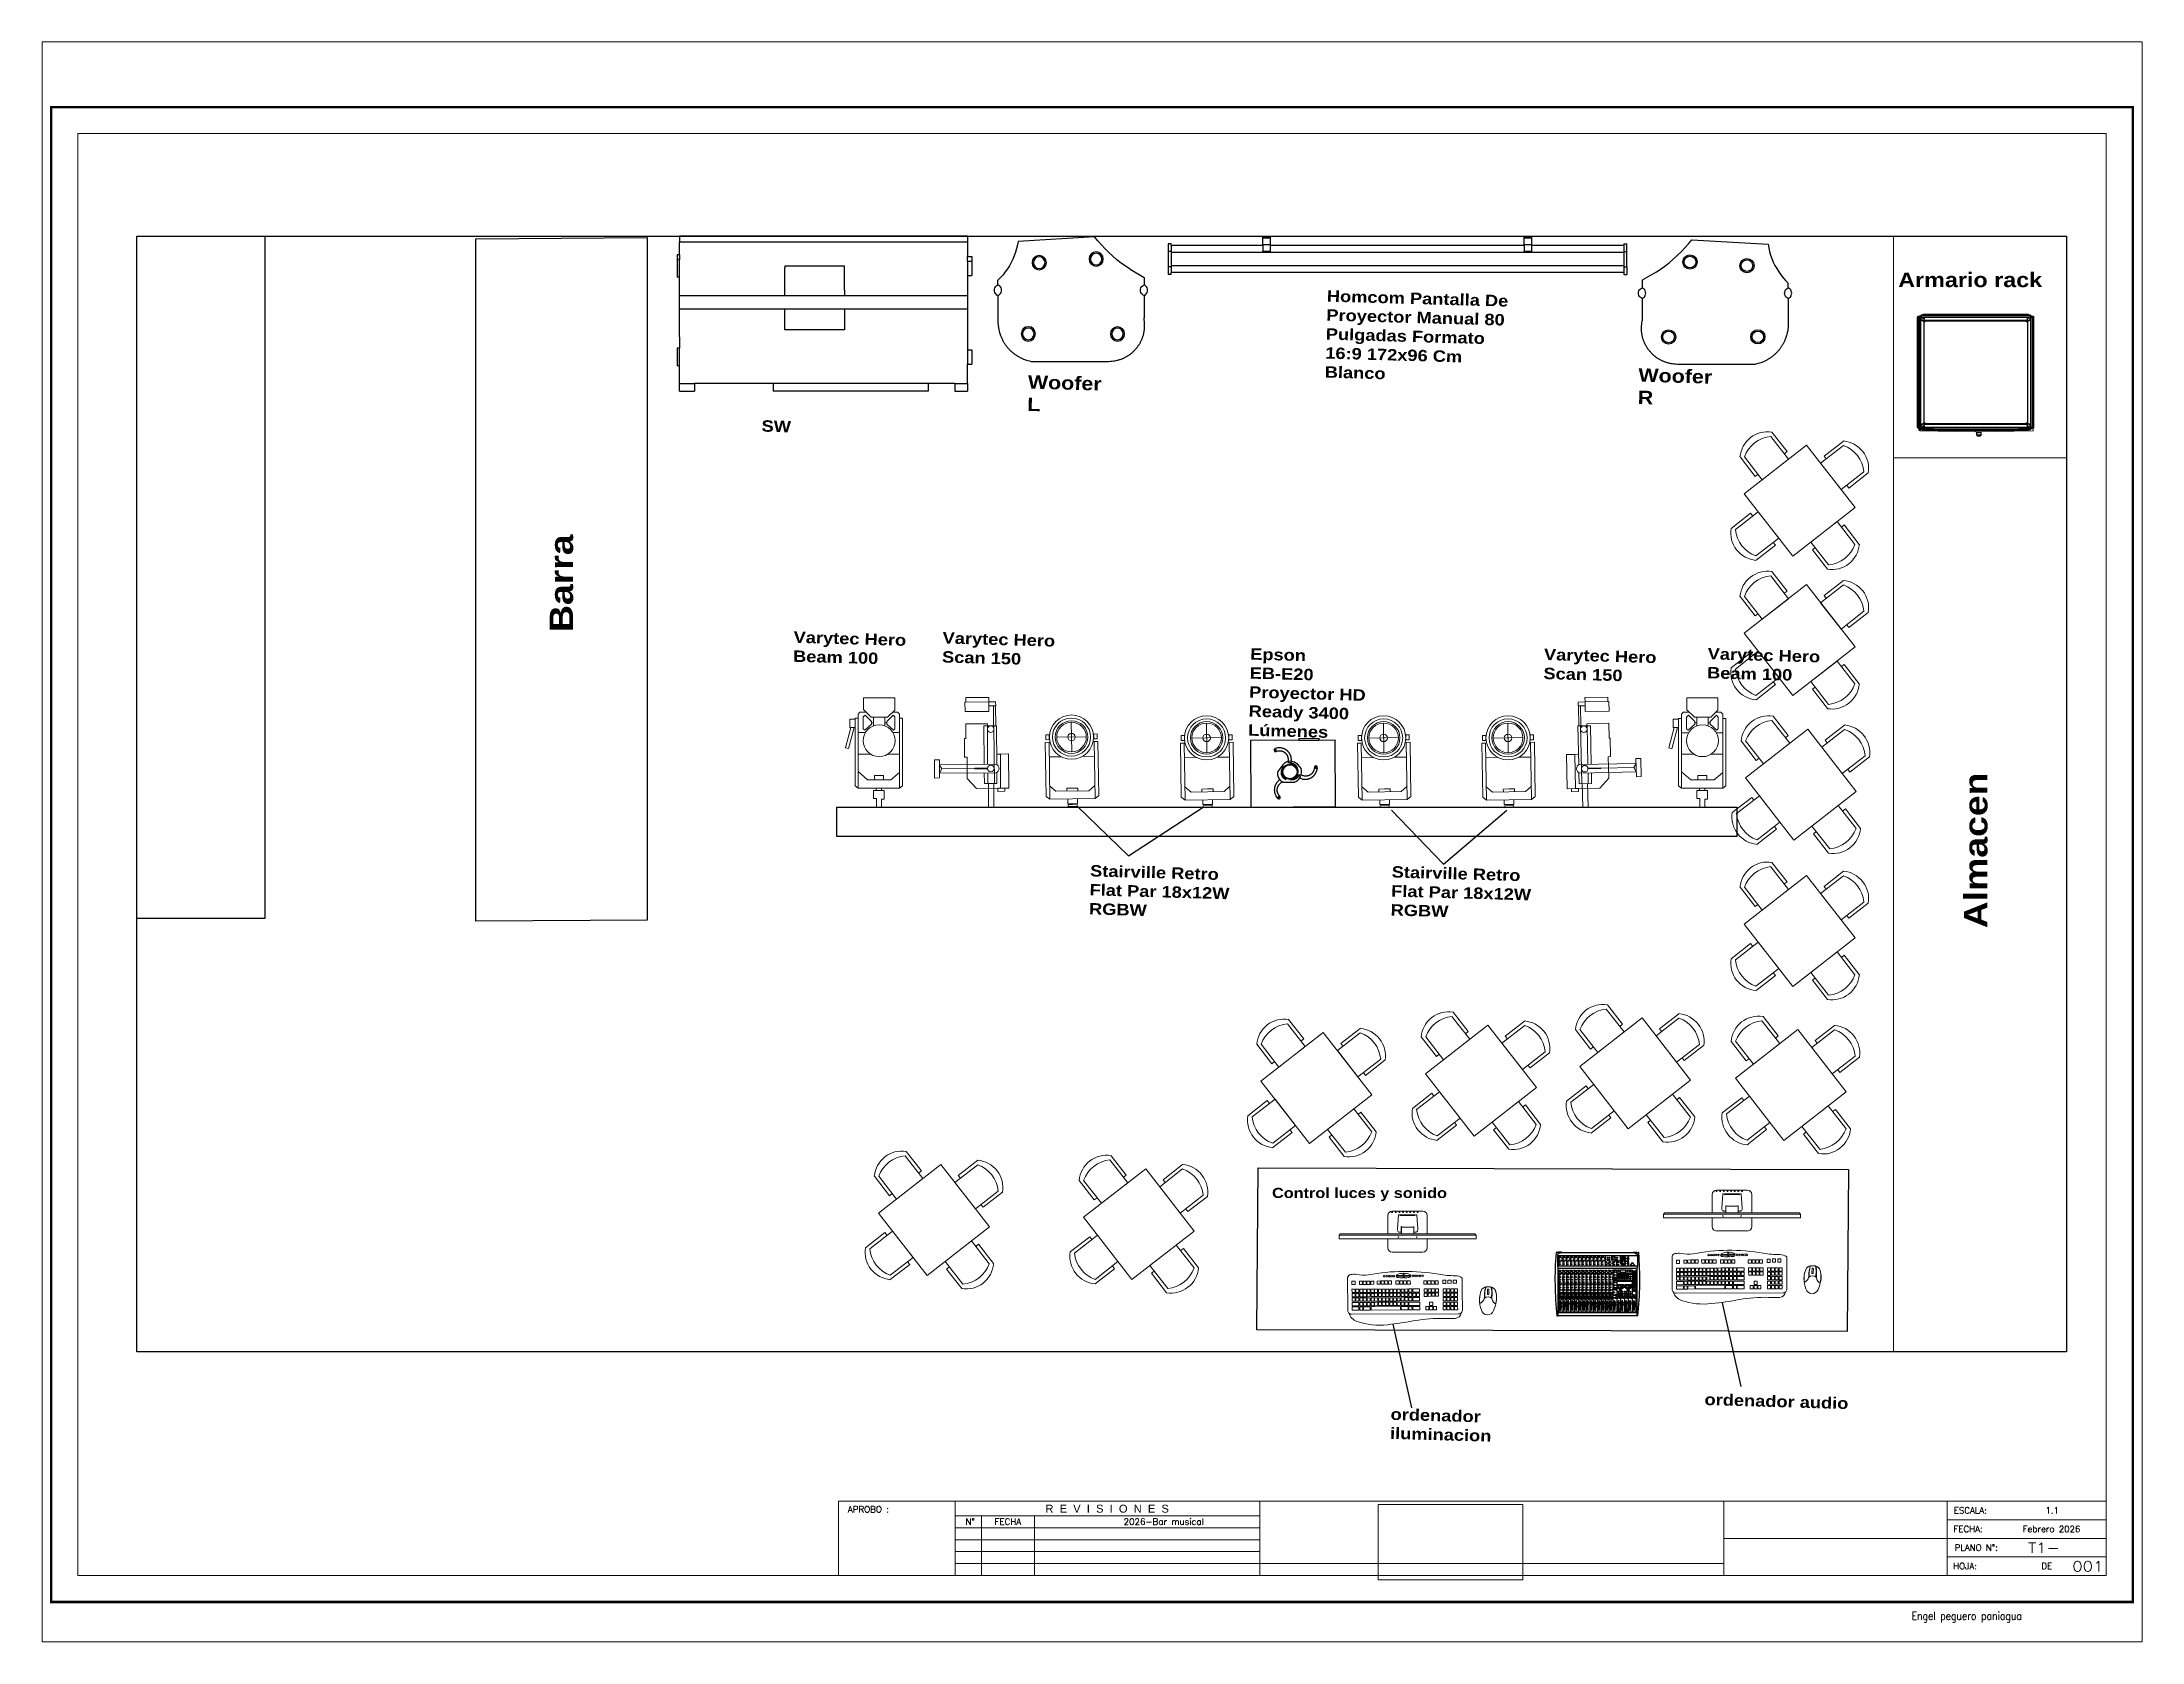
# Paper-space layout 'Presentación2' of a CAD drawing. Header units: metres. Extents: x 1.05 to 9.45, y 0.8 to 7.2.
# The model-space entities are those that its viewports show. They can reach past a viewport. Long polylines and large blocks are cut down to what shows.
import ezdxf
from ezdxf.enums import TextEntityAlignment as Align

# ---------------------------------------------------------------- set-up
doc = ezdxf.new("R2010")
doc.units = ezdxf.units.M
doc.header["$LTSCALE"] = 0.01
doc.header["$MEASUREMENT"] = 0
doc.layers.get('0').update_dxf_attribs({"lineweight": 15})
for name, color, linetype, lineweight in [('1', 175, 'Continuous', 9), ('almazen', 251, 'Continuous', 15), ('altavoz', 161, 'Continuous', 20), ('rack', 250, 'Continuous', 5)]:
    doc.layers.add(name, color=color, linetype=linetype, lineweight=lineweight)
for name, color, linetype in [('barra', 8, 'Continuous'), ('control de sonido', 7, 'Continuous'), ('Edges', 7, 'Continuous'), ('focos', 7, 'Continuous'), ('leyenda', 7, 'Continuous'), ('www.cadblocksfree.com', 7, 'Continuous')]:
    doc.layers.add(name, color=color, linetype=linetype)
doc.styles.add('ARIAL align - 3mm', font='Arial.ttf', dxfattribs={"height": 3})
doc.styles.add('Arial_Black', font='Arial Black.ttf', dxfattribs={"height": 1})
doc.styles.add('ROMANC', font='romanc', dxfattribs={"width": 1.2})
doc.styles.add('Simplex.shk', font='simplex.shx', dxfattribs={"height": 1.75})
doc.styles.add('stile1', font='Arial.ttf')
doc.styles.add('Style-romans', font='romans.shx')
picture_1 = doc.add_image_def('image1.png', size_in_pixel=(1640, 856))

psp = doc.layouts.new('Presentación2')

msp = doc.modelspace()

# ---------------------------------------------------------------- texts
at = {"style": 'Simplex.shk'}
for s, height, p in [('APROBO :', 225.7, (-13269, -19092)), ('N%%D', 225.7, (-9661, -19530)), ('FECHA', 225.7, (-8320, -19530)), ('2026-Bar musical', 225.68, (-2793, -19530))]:
    msp.add_text(s, height=height, dxfattribs=at).set_placement(p, align=Align.MIDDLE_CENTER)
at = {"linetype": 'Continuous', "style": 'ARIAL align - 3mm'}
msp.add_text('R  E  V  I  S  I  O  N  E  S ', height=282.1, dxfattribs=at).set_placement((-4744, -19069), align=Align.MIDDLE_CENTER)
at = {"color": 7, "linetype": 'Continuous', "lineweight": 0, "style": 'Style-romans'}
for s, height, p in [('ESCALA:', 223.2, (25823, -19133)), ('1.1', 223.2, (28727, -19133)), ('FECHA:', 223.2, (25743, -19791)), ('Febrero 2026', 223.21, (28703, -19791)), ('PLANO N°:', 223.2, (26030, -20449)), ('HOJA:', 223.2, (25637, -21107)), ('DE', 223.2, (28534, -21107))]:
    msp.add_text(s, height=height, dxfattribs=at).set_placement(p, align=Align.MIDDLE_CENTER)
at = {"color": 7, "style": 'ROMANC', "width": 1.2}
msp.add_text('T1-', height=357.1, dxfattribs=at).set_placement((27866, -20636))
at = {"color": 7, "linetype": 'Continuous', "lineweight": 0, "style": 'Style-romans', "width": 0.85}
msp.add_text('Engel peguero paniagua', height=282.1, dxfattribs=at).set_placement((25696, -22872), align=Align.MIDDLE_CENTER)
at = {"color": 7, "insert": (29992, -21115), "char_height": 357.1, "attachment_point": 5, "style": 'ROMANC'}
msp.add_mtext('001', dxfattribs=at)
at = {"layer": 'leyenda', "attachment_point": 1, "style": 'Arial_Black'}
for s, insert, char_height, width in [('Armario rack', (23265, 24783), 517.59, 9918.57), ('Control luces y sonido', (1051, -7688), 360.07, 6900.02)]:
    msp.add_mtext(s, dxfattribs=dict(at, insert=insert, char_height=char_height, width=width))
for s, insert, char_height, width, rotation in [('Homcom Pantalla De Proyector Manual 80 Pulgadas Formato 16:9 172x96 Cm Blanco', (3003, 24158), 404.66, 6755.21, 358.39691), ('Woofer L ', (-7604, 21143), 475.3, 3059.32, 358.39691), ('Woofer R', (14055, 21389), 475.3, 3059.32, 358.39691), ('SW', (-17052, 19547), 404.5, 3627.76, 358.39691), ('Barra ', (-24575, 12031), 828.8, 15882.87, 90), ('Varytec Hero Beam 100', (-15915, 12055), 404.66, 5314.36, 358.39691), ('Varytec Hero Scan 150', (-10630, 12029), 404.66, 4401.32, 358.39691), ('Epson EB-E20 Proyector HD Ready 3400 Lúmenes', (284, 11457), 404.66, 4401.32, 358.39691), ('Varytec Hero Scan 150', (10704, 11443), 404.66, 4401.32, 358.39691), ('Varytec Hero Beam 100', (16511, 11468), 404.66, 5314.36, 358.39691), ('Almacen', (25601, 1521), 828.8, 15882.87, 90), ('Stairville Retro Flat Par 18x12W RGBW', (-5397, 3767), 404.66, 5314.36, 358.39691), ('Stairville Retro Flat Par 18x12W RGBW', (5303, 3727), 404.66, 5314.36, 358.39691), ('ordenador iluminacion', (5263, -15513), 404.66, 5314.36, 358.39691), ('ordenador audio', (16400, -14988), 404.66, 5314.36, 358.39691)]:
    msp.add_mtext(s, dxfattribs=dict(at, insert=insert, char_height=char_height, width=width, rotation=rotation))
at = {"layer": 'www.cadblocksfree.com', "style": 'stile1'}
for s, p in [('17/18', (13208, -10612)), ('19/20', (13208, -10979)), ('1', (11293, -12100)), ('2', (11430, -12100)), ('3', (11567, -12100)), ('4', (11704, -12100)), ('5', (11840, -12100)), ('6', (11977, -12100)), ('7', (12114, -12100)), ('8', (12251, -12100)), ('9', (12388, -12100)), ('10', (12524, -12100)), ('11', (12661, -12100)), ('12', (12798, -12100)), ('13/14', (12935, -12100)), ('15/16', (13071, -12100)), ('FX 1', (13208, -12100)), ('FX 2', (13345, -12100)), ('MON 1', (13482, -12100)), ('MON 2', (13619, -12100)), ('MAIN 1', (13755, -12100)), ('MONO', (13892, -12100))]:
    msp.add_text(s, height=20.9, dxfattribs=at).set_placement(p, align=Align.MIDDLE_CENTER)

# ---------------------------------------------------------------- blocks, each defined once
blk = doc.blocks.new('Yamaha MSR400 Speaker pl')
at = {"layer": 'Edges'}
for p, q in [((-0.0752, 0.1683), (-0.0657, 0.18)), ((-0.0657, 0.18), (0.1486, 0.167)), ((-0.129, 0.1153), (-0.1175, 0.1251)), ((-0.1175, 0.1251), (-0.1063, 0.1353)), ((-0.1063, 0.1353), (-0.0956, 0.1459)), ((-0.0956, 0.1459), (-0.0852, 0.1569)), ((-0.0852, 0.1569), (-0.0752, 0.1683)), ((0.1486, 0.167), (0.1504, 0.1568)), ((0.1504, 0.1568), (0.1529, 0.1466)), ((0.1529, 0.1466), (0.1558, 0.1366)), ((0.1558, 0.1366), (0.1593, 0.1268)), ((0.1593, 0.1268), (0.1633, 0.1172)), ((-0.1657, 0.0886), (-0.2051, 0.066)), ((-0.2051, 0.066), (-0.2051, 0.0449)), ((-0.1657, 0.0886), (-0.1531, 0.097)), ((-0.1531, 0.097), (-0.1409, 0.1059)), ((-0.1409, 0.1059), (-0.129, 0.1153)), ((0.1633, 0.1172), (0.1679, 0.1078)), ((0.1679, 0.1078), (0.1729, 0.0987)), ((0.1729, 0.0987), (0.1784, 0.0899)), ((0.1784, 0.0899), (0.1844, 0.0813)), ((0.1844, 0.0813), (0.1908, 0.0731)), ((0.1908, 0.0731), (0.1977, 0.0653)), ((0.1977, 0.0653), (0.2049, 0.0578)), ((-0.215, 0.0299), (-0.2147, 0.0331)), ((-0.2147, 0.0268), (-0.215, 0.0299)), ((-0.2147, 0.0331), (-0.2138, 0.0361)), ((-0.2138, 0.0237), (-0.2147, 0.0268)), ((-0.2138, 0.0361), (-0.2123, 0.0389)), ((-0.2123, 0.0209), (-0.2138, 0.0237)), ((-0.2123, 0.0389), (-0.2103, 0.0414)), ((-0.2103, 0.0184), (-0.2123, 0.0209)), ((-0.2103, 0.0414), (-0.2078, 0.0434)), ((-0.2078, 0.0164), (-0.2103, 0.0184)), ((-0.2078, 0.0434), (-0.2051, 0.0449)), ((-0.2051, 0.0149), (-0.2078, 0.0164)), ((-0.2051, 0.0449), (-0.205, 0.0449)), ((-0.205, 0.0149), (-0.2051, 0.0149)), ((-0.2051, 0.0149), (-0.2051, -0.0479)), ((-0.2022, 0.0434), (-0.205, 0.0449)), ((-0.205, 0.0149), (-0.2022, 0.0164)), ((-0.1997, 0.0414), (-0.2022, 0.0434)), ((-0.2022, 0.0164), (-0.1997, 0.0184)), ((-0.1977, 0.0389), (-0.1997, 0.0414)), ((-0.1997, 0.0184), (-0.1977, 0.0209)), ((-0.1962, 0.0361), (-0.1977, 0.0389)), ((-0.1977, 0.0209), (-0.1962, 0.0237)), ((-0.1953, 0.0331), (-0.1962, 0.0361)), ((-0.1962, 0.0237), (-0.1953, 0.0268)), ((-0.195, 0.0299), (-0.1953, 0.0331)), ((-0.1953, 0.0268), (-0.195, 0.0299)), ((0.195, 0.0299), (0.1953, 0.0331)), ((0.1953, 0.0268), (0.195, 0.0299)), ((0.1953, 0.0331), (0.1962, 0.0361)), ((0.1962, 0.0237), (0.1953, 0.0268)), ((0.1962, 0.0361), (0.1977, 0.0389)), ((0.1977, 0.0209), (0.1962, 0.0237)), ((0.1977, 0.0389), (0.1997, 0.0414)), ((0.1997, 0.0184), (0.1977, 0.0209)), ((0.1997, 0.0414), (0.2022, 0.0434)), ((0.2022, 0.0164), (0.1997, 0.0184)), ((0.2022, 0.0434), (0.2049, 0.0449)), ((0.2049, 0.0149), (0.2022, 0.0164)), ((0.2049, 0.0449), (0.2049, 0.0578)), ((0.2049, 0.0449), (0.205, 0.0449)), ((0.205, 0.0149), (0.2049, 0.0149)), ((0.2049, 0.0149), (0.2049, -0.0479)), ((0.2078, 0.0434), (0.205, 0.0449)), ((0.205, 0.0149), (0.2078, 0.0164)), ((0.2103, 0.0414), (0.2078, 0.0434)), ((0.2078, 0.0164), (0.2103, 0.0184)), ((0.2123, 0.0389), (0.2103, 0.0414)), ((0.2103, 0.0184), (0.2123, 0.0209)), ((0.2138, 0.0361), (0.2123, 0.0389)), ((0.2123, 0.0209), (0.2138, 0.0237)), ((0.2147, 0.0331), (0.2138, 0.0361)), ((0.2138, 0.0237), (0.2147, 0.0268)), ((0.215, 0.0299), (0.2147, 0.0331)), ((0.2147, 0.0268), (0.215, 0.0299)), ((0.2049, -0.0479), (0.2052, -0.0619)), ((0.2052, -0.0619), (0.2038, -0.0758)), ((0.112, -0.17), (-0.106, -0.17))]:
    blk.add_line(p, q, dxfattribs=at)
for points in [[(-0.106, -0.17), (-0.1112, -0.1696), (-0.1159, -0.1691), (-0.1199, -0.1685), (-0.1235, -0.168), (-0.1266, -0.1674), (-0.1294, -0.1668), (-0.1319, -0.1662), (-0.1342, -0.1655), (-0.1364, -0.1649), (-0.1385, -0.1642), (-0.1404, -0.1635), (-0.1423, -0.1628), (-0.1442, -0.1621), (-0.1459, -0.1614), (-0.1477, -0.1606), (-0.1494, -0.1598), (-0.151, -0.159), (-0.1527, -0.1582), (-0.1543, -0.1573), (-0.156, -0.1564), (-0.1576, -0.1554), (-0.1592, -0.1545), (-0.1608, -0.1535), (-0.1623, -0.1524), (-0.1639, -0.1514), (-0.1654, -0.1503), (-0.1669, -0.1492), (-0.1684, -0.148), (-0.1698, -0.1469), (-0.1713, -0.1457), (-0.1727, -0.1444), (-0.1741, -0.1432), (-0.1754, -0.1419), (-0.1768, -0.1406), (-0.1781, -0.1393), (-0.1794, -0.1379), (-0.1806, -0.1366), (-0.1819, -0.1352), (-0.1831, -0.1338), (-0.1843, -0.1323), (-0.1855, -0.1309), (-0.1866, -0.1294), (-0.1877, -0.1279), (-0.1888, -0.1264), (-0.1898, -0.1248), (-0.1909, -0.1232), (-0.1919, -0.1217), (-0.1928, -0.1201), (-0.1938, -0.1185), (-0.1947, -0.1168), (-0.1955, -0.1152), (-0.1964, -0.1135), (-0.1972, -0.1118), (-0.198, -0.1101), (-0.1987, -0.1084), (-0.1994, -0.1067), (-0.2001, -0.1049), (-0.2008, -0.1032), (-0.2014, -0.1014), (-0.202, -0.0997), (-0.2026, -0.0979), (-0.2031, -0.0961), (-0.2036, -0.0943), (-0.204, -0.0925), (-0.2044, -0.0906), (-0.2048, -0.0888), (-0.2052, -0.0869), (-0.2055, -0.085), (-0.2058, -0.083), (-0.2061, -0.0809), (-0.2063, -0.0788), (-0.2065, -0.0765), (-0.2066, -0.0741), (-0.2067, -0.0715), (-0.2067, -0.0686), (-0.2067, -0.0655), (-0.2065, -0.0619), (-0.2062, -0.0578), (-0.2057, -0.0532), (-0.2051, -0.0479)], [(0.2038, -0.0758), (0.2026, -0.0806), (0.2016, -0.0848), (0.2005, -0.0885), (0.1996, -0.0917), (0.1986, -0.0946), (0.1977, -0.0971), (0.1969, -0.0993), (0.196, -0.1014), (0.1952, -0.1034), (0.1944, -0.1052), (0.1935, -0.107), (0.1927, -0.1087), (0.1919, -0.1103), (0.1911, -0.1119), (0.1902, -0.1134), (0.1893, -0.115), (0.1884, -0.1165), (0.1875, -0.1179), (0.1866, -0.1194), (0.1856, -0.1209), (0.1847, -0.1223), (0.1836, -0.1237), (0.1826, -0.1252), (0.1816, -0.1266), (0.1805, -0.1279), (0.1794, -0.1293), (0.1783, -0.1307), (0.1772, -0.132), (0.176, -0.1333), (0.1749, -0.1346), (0.1737, -0.1359), (0.1725, -0.1371), (0.1712, -0.1384), (0.17, -0.1396), (0.1687, -0.1408), (0.1674, -0.142), (0.1661, -0.1431), (0.1648, -0.1443), (0.1635, -0.1454), (0.1621, -0.1465), (0.1608, -0.1476), (0.1594, -0.1487), (0.158, -0.1497), (0.1566, -0.1507), (0.1551, -0.1517), (0.1537, -0.1527), (0.1522, -0.1536), (0.1507, -0.1546), (0.1492, -0.1555), (0.1477, -0.1564), (0.1462, -0.1572), (0.1446, -0.1581), (0.1429, -0.159), (0.1411, -0.1598), (0.1393, -0.1607), (0.1374, -0.1616), (0.1353, -0.1625), (0.1331, -0.1634), (0.1306, -0.1644), (0.1278, -0.1654), (0.1246, -0.1664), (0.1209, -0.1676), (0.1168, -0.1687), (0.112, -0.17)]]:
    blk.add_lwpolyline(points, dxfattribs=at)
for centre, radius in [((-0.0706, 0.1172), 0.02), ((-0.0706, 0.1172), 0.0163), ((0.0892, 0.1072), 0.02), ((0.0892, 0.1072), 0.0163), ((-0.1306, -0.0929), 0.02), ((-0.1306, -0.0929), 0.0163), ((0.1198, -0.0927), 0.02), ((0.1198, -0.0927), 0.0163)]:
    blk.add_circle(centre, radius, dxfattribs=at)
blk = doc.blocks.new('Yamaha+MSR400+Speaker rs')
at = {"layer": 'Edges'}
for p, q in [((-0.1128, 0.3275), (-0.1128, 0.3325)), ((-0.0728, 0.3325), (-0.1128, 0.3325)), ((-0.0728, 0.3275), (-0.0728, 0.3325)), ((0.0872, 0.3275), (0.0872, 0.3325)), ((0.1272, 0.3325), (0.0872, 0.3325)), ((0.1272, 0.3275), (0.1272, 0.3325)), ((0.1372, 0.3325), (0.1272, 0.3325)), ((0.1372, 0.3275), (0.1372, 0.3325)), ((-0.17, 0.3275), (-0.17, 0.2933)), ((-0.17, 0.3275), (-0.1527, 0.3275)), ((-0.1527, 0.2933), (-0.17, 0.2933)), ((-0.1527, 0.3275), (-0.1527, 0.2933)), ((-0.1527, 0.3275), (-0.1128, 0.3275)), ((-0.1527, 0.1159), (-0.1527, 0.2933)), ((-0.1128, 0.3275), (-0.0728, 0.3275)), ((-0.0479, 0.3275), (-0.0728, 0.3275)), ((-0.0479, 0.3275), (0.0149, 0.3275)), ((0.0149, 0.0899), (0.0149, 0.3275)), ((0.0149, 0.3275), (0.0449, 0.3275)), ((0.0449, 0.3275), (0.0578, 0.3275)), ((0.0449, 0.0899), (0.0449, 0.3275)), ((0.0578, 0.3275), (0.0872, 0.3275)), ((0.0872, 0.3275), (0.1272, 0.3275)), ((0.1372, 0.3275), (0.1272, 0.3275)), ((0.1372, 0.3275), (0.167, 0.3275)), ((0.18, 0.3275), (0.167, 0.3275)), ((0.167, 0.3275), (0.167, -0.3225)), ((0.18, 0.3275), (0.18, -0.3225)), ((-0.17, -0.2341), (-0.17, 0.1159)), ((-0.1527, 0.1159), (-0.17, 0.1159)), ((-0.1527, -0.2341), (-0.1527, 0.1159)), ((-0.0318, -0.045), (-0.0318, 0.0899)), ((-0.0318, 0.0899), (0.0149, 0.0899)), ((0.0149, -0.045), (0.0149, 0.0899)), ((0.0449, 0.0899), (0.0578, 0.0899)), ((0.0449, -0.045), (0.0449, 0.0899)), ((0.0578, 0.0899), (0.1078, 0.0899)), ((0.1123, 0.0899), (0.1078, 0.0899)), ((0.1123, 0.0899), (0.1123, -0.045)), ((0.0149, -0.045), (-0.0318, -0.045)), ((0.0149, -0.3225), (0.0149, -0.045)), ((0.0578, -0.045), (0.0449, -0.045)), ((0.0449, -0.3225), (0.0449, -0.045)), ((0.0578, -0.045), (0.1123, -0.045)), ((-0.1527, -0.2341), (-0.17, -0.2341)), ((-0.1527, -0.2941), (-0.1527, -0.2341)), ((-0.17, -0.2941), (-0.17, -0.3225)), ((-0.1527, -0.2941), (-0.17, -0.2941)), ((-0.1527, -0.3225), (-0.17, -0.3225)), ((-0.1527, -0.2941), (-0.1527, -0.3225)), ((-0.1527, -0.3225), (-0.1091, -0.3225)), ((-0.1091, -0.3225), (-0.1091, -0.3325)), ((-0.0765, -0.3225), (-0.1091, -0.3225)), ((-0.0765, -0.3225), (-0.0765, -0.3325)), ((-0.0479, -0.3225), (-0.0765, -0.3225)), ((0.0149, -0.3225), (-0.0479, -0.3225)), ((0.0449, -0.3225), (0.0149, -0.3225)), ((0.0578, -0.3225), (0.0449, -0.3225)), ((0.0909, -0.3225), (0.0578, -0.3225)), ((0.0909, -0.3225), (0.0909, -0.3325)), ((0.1235, -0.3225), (0.0909, -0.3225)), ((0.1235, -0.3225), (0.1235, -0.3325)), ((0.1235, -0.3225), (0.1335, -0.3225)), ((0.1335, -0.3225), (0.1335, -0.3325)), ((0.167, -0.3225), (0.1335, -0.3225)), ((0.18, -0.3225), (0.167, -0.3225)), ((-0.0765, -0.3325), (-0.1091, -0.3325)), ((0.1235, -0.3325), (0.0909, -0.3325)), ((0.1335, -0.3325), (0.1235, -0.3325))]:
    blk.add_line(p, q, dxfattribs=at)
blk = doc.blocks.new('Hanging Projector pl')
at = {"layer": 'Edges'}
for p, q in [((0.545, 0.9252), (0.545, 0.69)), ((0.8437, 0.9252), (0.545, 0.9252)), ((0.74, 0.8926), (0.7398, 0.8913)), ((0.7398, 0.8913), (0.74, 0.8899)), ((0.7405, 0.8938), (0.74, 0.8926)), ((0.74, 0.8899), (0.7405, 0.8887)), ((0.7413, 0.8949), (0.7405, 0.8938)), ((0.7424, 0.8957), (0.7413, 0.8949)), ((0.7436, 0.8962), (0.7424, 0.8957)), ((0.7425, 0.892), (0.7424, 0.8914)), ((0.7424, 0.8914), (0.7425, 0.8907)), ((0.7428, 0.8926), (0.7425, 0.892)), ((0.7425, 0.8907), (0.7427, 0.8901)), ((0.7427, 0.8901), (0.7431, 0.8896)), ((0.7432, 0.8931), (0.7428, 0.8926)), ((0.7431, 0.8896), (0.7436, 0.8892)), ((0.7438, 0.8935), (0.7432, 0.8931)), ((0.7449, 0.8964), (0.7436, 0.8962)), ((0.7436, 0.8892), (0.7441, 0.8889)), ((0.7444, 0.8937), (0.7438, 0.8935)), ((0.745, 0.8937), (0.7444, 0.8937)), ((0.7462, 0.8962), (0.7449, 0.8964)), ((0.7457, 0.8936), (0.745, 0.8937)), ((0.7454, 0.8888), (0.746, 0.8891)), ((0.7463, 0.8933), (0.7457, 0.8936)), ((0.746, 0.8891), (0.7466, 0.8894)), ((0.7475, 0.8957), (0.7462, 0.8962)), ((0.7467, 0.8929), (0.7463, 0.8933)), ((0.7466, 0.8894), (0.747, 0.8899)), ((0.7471, 0.8924), (0.7467, 0.8929)), ((0.747, 0.8899), (0.7473, 0.8905)), ((0.7473, 0.8918), (0.7471, 0.8924)), ((0.7474, 0.8911), (0.7473, 0.8918)), ((0.7473, 0.8905), (0.7474, 0.8911)), ((0.7485, 0.8949), (0.7475, 0.8957)), ((0.7485, 0.8949), (0.7502, 0.8933)), ((0.7546, 0.8872), (0.7502, 0.8933)), ((0.8437, 0.69), (0.8437, 0.9252)), ((0.6609, 0.815), (0.6655, 0.8127)), ((0.6692, 0.8242), (0.6622, 0.8268)), ((0.6661, 0.815), (0.6655, 0.8127)), ((0.668, 0.8194), (0.6661, 0.815)), ((0.6704, 0.8235), (0.668, 0.8194)), ((0.6704, 0.8235), (0.6692, 0.8242)), ((0.6733, 0.8273), (0.6704, 0.8235)), ((0.6738, 0.8172), (0.6712, 0.813)), ((0.6767, 0.8307), (0.6733, 0.8273)), ((0.6761, 0.8167), (0.6735, 0.813)), ((0.6762, 0.8199), (0.6738, 0.8172)), ((0.6776, 0.8182), (0.6761, 0.8167)), ((0.6772, 0.821), (0.6762, 0.8199)), ((0.6762, 0.8199), (0.6768, 0.8193)), ((0.6805, 0.8336), (0.6767, 0.8307)), ((0.6768, 0.8193), (0.6776, 0.8182)), ((0.6811, 0.8241), (0.6772, 0.821)), ((0.6793, 0.8199), (0.6776, 0.8182)), ((0.6829, 0.8226), (0.6793, 0.8199)), ((0.6846, 0.836), (0.6805, 0.8336)), ((0.6854, 0.8265), (0.6811, 0.8241)), ((0.6816, 0.8151), (0.6811, 0.8149)), ((0.6821, 0.8152), (0.6816, 0.8151)), ((0.6869, 0.8246), (0.6829, 0.8226)), ((0.689, 0.8379), (0.6846, 0.836)), ((0.6902, 0.8282), (0.6854, 0.8265)), ((0.6912, 0.8259), (0.6869, 0.8246)), ((0.7285, 0.8379), (0.689, 0.8379)), ((0.6951, 0.829), (0.6902, 0.8282)), ((0.6956, 0.8266), (0.6912, 0.8259)), ((0.7001, 0.829), (0.6951, 0.829)), ((0.6962, 0.8266), (0.6956, 0.8266)), ((0.705, 0.8282), (0.7001, 0.829)), ((0.7056, 0.828), (0.705, 0.8282)), ((0.7195, 0.8286), (0.7194, 0.8284)), ((0.7194, 0.8284), (0.7194, 0.8282)), ((0.7194, 0.8282), (0.7194, 0.8279)), ((0.7194, 0.8279), (0.7194, 0.8277)), ((0.7236, 0.8245), (0.7194, 0.8277)), ((0.7197, 0.8288), (0.7195, 0.8286)), ((0.7198, 0.8289), (0.7197, 0.8288)), ((0.72, 0.829), (0.7198, 0.8289)), ((0.7202, 0.8291), (0.72, 0.829)), ((0.7204, 0.8291), (0.7202, 0.8291)), ((0.7207, 0.8291), (0.7204, 0.8291)), ((0.7209, 0.8291), (0.7207, 0.8291)), ((0.7211, 0.829), (0.7209, 0.8291)), ((0.7211, 0.829), (0.7257, 0.8255)), ((0.7247, 0.8232), (0.7236, 0.8245)), ((0.7248, 0.8232), (0.7247, 0.8232)), ((0.7271, 0.8205), (0.7247, 0.8232)), ((0.7248, 0.8232), (0.7272, 0.8238)), ((0.7257, 0.8255), (0.7272, 0.8238)), ((0.7297, 0.8159), (0.7271, 0.8205)), ((0.7272, 0.8238), (0.7296, 0.8212)), ((0.7305, 0.837), (0.7285, 0.8379)), ((0.7296, 0.8212), (0.7325, 0.8162)), ((0.7315, 0.8109), (0.7297, 0.8159)), ((0.7316, 0.8374), (0.7305, 0.837)), ((0.732, 0.8364), (0.7305, 0.837)), ((0.7368, 0.8403), (0.7316, 0.8374)), ((0.7354, 0.8344), (0.732, 0.8364)), ((0.7325, 0.8162), (0.7344, 0.8108)), ((0.7385, 0.832), (0.7354, 0.8344)), ((0.7409, 0.8295), (0.7385, 0.832)), ((0.7405, 0.8887), (0.7413, 0.8876)), ((0.7409, 0.8295), (0.7452, 0.8325)), ((0.7412, 0.8292), (0.7409, 0.8295)), ((0.7436, 0.8261), (0.7412, 0.8292)), ((0.7456, 0.8228), (0.7436, 0.8261)), ((0.7441, 0.8889), (0.7448, 0.8888)), ((0.7448, 0.8888), (0.7454, 0.8888)), ((0.7471, 0.8192), (0.7456, 0.8228)), ((0.7481, 0.8155), (0.7471, 0.8192)), ((0.7487, 0.8116), (0.7481, 0.8155)), ((0.6083, 0.7864), (0.6082, 0.7886)), ((0.6083, 0.7864), (0.6085, 0.7851)), ((0.6085, 0.7851), (0.609, 0.7838)), ((0.609, 0.7838), (0.6098, 0.7828)), ((0.6098, 0.7828), (0.6108, 0.782)), ((0.6108, 0.782), (0.6121, 0.7815)), ((0.611, 0.7871), (0.6109, 0.7865)), ((0.6109, 0.7865), (0.611, 0.7859)), ((0.6113, 0.7877), (0.611, 0.7871)), ((0.611, 0.7859), (0.6112, 0.7853)), ((0.6112, 0.7853), (0.6116, 0.7847)), ((0.6117, 0.7882), (0.6113, 0.7877)), ((0.6116, 0.7847), (0.6121, 0.7843)), ((0.6123, 0.7886), (0.6117, 0.7882)), ((0.6121, 0.7843), (0.6126, 0.784)), ((0.6121, 0.7815), (0.6134, 0.7813)), ((0.6129, 0.7888), (0.6123, 0.7886)), ((0.6126, 0.784), (0.6133, 0.7839)), ((0.6135, 0.7889), (0.6129, 0.7888)), ((0.6133, 0.7839), (0.6139, 0.784)), ((0.6134, 0.7813), (0.6147, 0.7815)), ((0.6142, 0.7888), (0.6135, 0.7889)), ((0.6139, 0.784), (0.6145, 0.7842)), ((0.6147, 0.7885), (0.6142, 0.7888)), ((0.6145, 0.7842), (0.6151, 0.7846)), ((0.6152, 0.7881), (0.6147, 0.7885)), ((0.6147, 0.7815), (0.616, 0.782)), ((0.6151, 0.7846), (0.6155, 0.785)), ((0.6156, 0.7875), (0.6152, 0.7881)), ((0.6155, 0.785), (0.6158, 0.7856)), ((0.6158, 0.7869), (0.6156, 0.7875)), ((0.6159, 0.7863), (0.6158, 0.7869)), ((0.6158, 0.7856), (0.6159, 0.7863)), ((0.616, 0.782), (0.617, 0.7828)), ((0.617, 0.7828), (0.6178, 0.7838)), ((0.6178, 0.7838), (0.6183, 0.7851)), ((0.6183, 0.7851), (0.6185, 0.7864)), ((0.6185, 0.7864), (0.6191, 0.7924)), ((0.6641, 0.8056), (0.664, 0.8008)), ((0.664, 0.8008), (0.6646, 0.7961)), ((0.6648, 0.8104), (0.6641, 0.8056)), ((0.6646, 0.7961), (0.6657, 0.7914)), ((0.6655, 0.8127), (0.6648, 0.8104)), ((0.6767, 0.7766), (0.6657, 0.7914)), ((0.6712, 0.813), (0.6712, 0.8127)), ((0.6712, 0.8127), (0.6713, 0.8124)), ((0.6713, 0.8124), (0.6715, 0.8122)), ((0.6715, 0.8122), (0.6718, 0.812)), ((0.6718, 0.812), (0.6721, 0.8119)), ((0.6721, 0.8119), (0.6724, 0.8118)), ((0.6724, 0.8118), (0.6727, 0.8119)), ((0.6727, 0.8119), (0.673, 0.812)), ((0.673, 0.812), (0.6732, 0.8122)), ((0.6732, 0.8122), (0.6734, 0.8124)), ((0.6734, 0.8124), (0.6735, 0.8127)), ((0.6735, 0.8127), (0.6735, 0.813)), ((0.6801, 0.7728), (0.6767, 0.7766)), ((0.6773, 0.8028), (0.6783, 0.808)), ((0.6773, 0.7975), (0.6773, 0.8028)), ((0.6781, 0.7922), (0.6773, 0.7975)), ((0.6798, 0.7872), (0.6781, 0.7922)), ((0.6783, 0.808), (0.68, 0.813)), ((0.6822, 0.7825), (0.6798, 0.7872)), ((0.6801, 0.8136), (0.68, 0.813)), ((0.6803, 0.8141), (0.6801, 0.8136)), ((0.684, 0.7695), (0.6801, 0.7728)), ((0.6807, 0.8146), (0.6803, 0.8141)), ((0.6811, 0.8149), (0.6807, 0.8146)), ((0.6854, 0.7783), (0.6822, 0.7825)), ((0.6885, 0.7668), (0.684, 0.7695)), ((0.6893, 0.7747), (0.6854, 0.7783)), ((0.6879, 0.7811), (0.688, 0.781)), ((0.688, 0.781), (0.6913, 0.7776)), ((0.6932, 0.7649), (0.6885, 0.7668)), ((0.6937, 0.7717), (0.6893, 0.7747)), ((0.6913, 0.7776), (0.6952, 0.7747)), ((0.6982, 0.7637), (0.6932, 0.7649)), ((0.6985, 0.7695), (0.6937, 0.7717)), ((0.6952, 0.7747), (0.6995, 0.7724)), ((0.6996, 0.7636), (0.6982, 0.7637)), ((0.7004, 0.769), (0.6985, 0.7695)), ((0.6996, 0.7636), (0.6993, 0.7617)), ((0.6995, 0.7724), (0.7016, 0.7717)), ((0.7034, 0.7633), (0.6996, 0.7636)), ((0.7004, 0.7692), (0.7009, 0.7706)), ((0.7004, 0.7692), (0.7004, 0.769)), ((0.7036, 0.7681), (0.7004, 0.769)), ((0.7009, 0.7706), (0.7016, 0.7717)), ((0.7016, 0.7717), (0.7041, 0.7709)), ((0.7085, 0.7637), (0.7034, 0.7633)), ((0.7089, 0.7676), (0.7036, 0.7681)), ((0.7041, 0.7709), (0.7089, 0.7702)), ((0.7117, 0.7644), (0.7085, 0.7637)), ((0.7089, 0.7702), (0.7092, 0.7701)), ((0.7092, 0.7677), (0.7089, 0.7676)), ((0.7092, 0.7701), (0.7095, 0.77)), ((0.7095, 0.7678), (0.7092, 0.7677)), ((0.7095, 0.77), (0.7098, 0.7698)), ((0.7098, 0.768), (0.7095, 0.7678)), ((0.7098, 0.7698), (0.71, 0.7695)), ((0.71, 0.7683), (0.7098, 0.768)), ((0.71, 0.7695), (0.7101, 0.7692)), ((0.7101, 0.7686), (0.71, 0.7683)), ((0.7101, 0.7692), (0.7101, 0.7689)), ((0.7101, 0.7689), (0.7101, 0.7686)), ((0.7114, 0.7635), (0.7117, 0.7644)), ((0.7116, 0.7758), (0.7115, 0.7759)), ((0.7116, 0.7758), (0.7117, 0.7759)), ((0.7119, 0.7757), (0.7116, 0.7758)), ((0.7135, 0.7649), (0.7117, 0.7644)), ((0.7122, 0.7757), (0.7119, 0.7757)), ((0.7177, 0.7775), (0.7122, 0.7757)), ((0.7182, 0.7668), (0.7135, 0.7649)), ((0.7227, 0.7803), (0.7177, 0.7775)), ((0.7227, 0.7695), (0.7182, 0.7668)), ((0.7271, 0.784), (0.7227, 0.7803)), ((0.7266, 0.7728), (0.7227, 0.7695)), ((0.73, 0.7766), (0.7266, 0.7728)), ((0.7306, 0.7886), (0.7271, 0.784)), ((0.73, 0.7766), (0.7475, 0.8001)), ((0.7306, 0.7953), (0.7319, 0.8004)), ((0.7332, 0.7937), (0.7306, 0.7886)), ((0.7322, 0.8057), (0.7315, 0.8109)), ((0.7319, 0.8004), (0.7322, 0.8057)), ((0.7347, 0.7993), (0.7332, 0.7937)), ((0.7344, 0.8108), (0.7351, 0.8051)), ((0.7351, 0.8051), (0.7347, 0.7993)), ((0.7475, 0.8001), (0.7484, 0.8038)), ((0.7484, 0.8038), (0.7488, 0.8077)), ((0.7488, 0.8077), (0.7487, 0.8116)), ((0.6025, 0.69), (0.545, 0.69)), ((0.6025, 0.6838), (0.6025, 0.69)), ((0.6726, 0.69), (0.6025, 0.69)), ((0.6726, 0.6838), (0.6025, 0.6838)), ((0.6726, 0.6838), (0.6726, 0.69)), ((0.6726, 0.69), (0.8437, 0.69)), ((0.7535, 0.7291), (0.7477, 0.7274)), ((0.748, 0.717), (0.7553, 0.7188)), ((0.7532, 0.7255), (0.753, 0.7248)), ((0.753, 0.7248), (0.753, 0.7242)), ((0.753, 0.7242), (0.7531, 0.7236)), ((0.7531, 0.7236), (0.7534, 0.723)), ((0.7536, 0.726), (0.7532, 0.7255)), ((0.7534, 0.723), (0.7538, 0.7225)), ((0.7548, 0.7295), (0.7535, 0.7291)), ((0.754, 0.7264), (0.7536, 0.726)), ((0.7538, 0.7225), (0.7544, 0.7222)), ((0.7546, 0.7267), (0.754, 0.7264)), ((0.7544, 0.7222), (0.755, 0.722)), ((0.7553, 0.7269), (0.7546, 0.7267)), ((0.7561, 0.7295), (0.7548, 0.7295)), ((0.755, 0.722), (0.7556, 0.7219)), ((0.7559, 0.7268), (0.7553, 0.7269)), ((0.7574, 0.7197), (0.7553, 0.7188)), ((0.7556, 0.7219), (0.7563, 0.7221)), ((0.7565, 0.7266), (0.7559, 0.7268)), ((0.7574, 0.7291), (0.7561, 0.7295)), ((0.7563, 0.7221), (0.7569, 0.7223)), ((0.7571, 0.7263), (0.7565, 0.7266)), ((0.7569, 0.7223), (0.7573, 0.7228)), ((0.7575, 0.7258), (0.7571, 0.7263)), ((0.7573, 0.7228), (0.7577, 0.7233)), ((0.7586, 0.7284), (0.7574, 0.7291)), ((0.7574, 0.7197), (0.7585, 0.7203)), ((0.7578, 0.7252), (0.7575, 0.7258)), ((0.7577, 0.7233), (0.7579, 0.7239)), ((0.7579, 0.7246), (0.7578, 0.7252)), ((0.7579, 0.7239), (0.7579, 0.7246)), ((0.7585, 0.7203), (0.7595, 0.7213)), ((0.7595, 0.7275), (0.7586, 0.7284)), ((0.7602, 0.7263), (0.7595, 0.7275)), ((0.7595, 0.7213), (0.7602, 0.7224)), ((0.7605, 0.725), (0.7602, 0.7263)), ((0.7602, 0.7224), (0.7605, 0.7237)), ((0.7605, 0.7237), (0.7605, 0.725))]:
    blk.add_line(p, q, dxfattribs=at)
for points in [[(0.6622, 0.8268), (0.6596, 0.8272), (0.6572, 0.8276), (0.6552, 0.8278), (0.6534, 0.8279), (0.6518, 0.828), (0.6504, 0.828), (0.6491, 0.828), (0.6479, 0.8279), (0.6467, 0.8278), (0.6456, 0.8277), (0.6446, 0.8276), (0.6436, 0.8275), (0.6426, 0.8273), (0.6417, 0.8271), (0.6408, 0.8269), (0.6398, 0.8266), (0.6389, 0.8264), (0.638, 0.8261), (0.6371, 0.8258), (0.6363, 0.8255), (0.6354, 0.8252), (0.6345, 0.8248), (0.6336, 0.8245), (0.6328, 0.8241), (0.6319, 0.8237), (0.6311, 0.8232), (0.6303, 0.8228), (0.6295, 0.8223), (0.6287, 0.8218), (0.6279, 0.8213), (0.6271, 0.8208), (0.6263, 0.8203), (0.6256, 0.8197), (0.6248, 0.8192), (0.6241, 0.8186), (0.6233, 0.818), (0.6226, 0.8174), (0.6219, 0.8167), (0.6213, 0.8161), (0.6206, 0.8154), (0.6199, 0.8148), (0.6193, 0.8141), (0.6187, 0.8134), (0.6181, 0.8127), (0.6175, 0.8119), (0.6169, 0.8112), (0.6164, 0.8104), (0.6158, 0.8097), (0.6153, 0.8089), (0.6148, 0.8081), (0.6143, 0.8072), (0.6138, 0.8064), (0.6133, 0.8055), (0.6129, 0.8046), (0.6124, 0.8036), (0.6119, 0.8025), (0.6115, 0.8014), (0.611, 0.8002), (0.6105, 0.7988), (0.6101, 0.7973), (0.6096, 0.7956), (0.6091, 0.7936), (0.6087, 0.7913), (0.6082, 0.7886)], [(0.6191, 0.7924), (0.6197, 0.7944), (0.6203, 0.7962), (0.6209, 0.7977), (0.6215, 0.799), (0.622, 0.8002), (0.6226, 0.8012), (0.6231, 0.8021), (0.6236, 0.8029), (0.6241, 0.8037), (0.6246, 0.8044), (0.6251, 0.8051), (0.6256, 0.8057), (0.6261, 0.8063), (0.6266, 0.8069), (0.6271, 0.8075), (0.6276, 0.808), (0.6281, 0.8085), (0.6287, 0.809), (0.6292, 0.8095), (0.6298, 0.81), (0.6304, 0.8105), (0.631, 0.811), (0.6316, 0.8114), (0.6322, 0.8118), (0.6328, 0.8122), (0.6335, 0.8126), (0.6341, 0.813), (0.6348, 0.8134), (0.6354, 0.8137), (0.6361, 0.8141), (0.6368, 0.8144), (0.6375, 0.8147), (0.6382, 0.815), (0.6389, 0.8152), (0.6396, 0.8155), (0.6403, 0.8157), (0.641, 0.8159), (0.6417, 0.8161), (0.6425, 0.8163), (0.6432, 0.8164), (0.6439, 0.8166), (0.6447, 0.8167), (0.6454, 0.8168), (0.6462, 0.8169), (0.647, 0.817), (0.6479, 0.817), (0.6487, 0.817), (0.6496, 0.817), (0.6506, 0.817), (0.6517, 0.817), (0.6528, 0.8168), (0.6541, 0.8167), (0.6555, 0.8164), (0.6571, 0.8161), (0.6589, 0.8156), (0.6609, 0.815)], [(0.7413, 0.8876), (0.7426, 0.886), (0.7437, 0.8845), (0.7447, 0.8832), (0.7455, 0.882), (0.7461, 0.8809), (0.7467, 0.8799), (0.7471, 0.8789), (0.7475, 0.878), (0.7479, 0.8772), (0.7482, 0.8764), (0.7485, 0.8756), (0.7488, 0.8748), (0.749, 0.8741), (0.7492, 0.8733), (0.7494, 0.8726), (0.7495, 0.8719), (0.7497, 0.8711), (0.7498, 0.8704), (0.7499, 0.8697), (0.75, 0.8689), (0.7501, 0.8682), (0.7501, 0.8674), (0.7501, 0.8667), (0.7501, 0.8659), (0.7501, 0.8652), (0.7501, 0.8644), (0.7501, 0.8637), (0.75, 0.8629), (0.7499, 0.8622), (0.7498, 0.8614), (0.7497, 0.8607), (0.7496, 0.86), (0.7494, 0.8592), (0.7493, 0.8585), (0.7491, 0.8578), (0.7489, 0.8571), (0.7487, 0.8563), (0.7484, 0.8556), (0.7482, 0.8549), (0.7479, 0.8542), (0.7476, 0.8535), (0.7473, 0.8529), (0.7469, 0.8522), (0.7466, 0.8515), (0.7462, 0.8508), (0.7458, 0.85), (0.7453, 0.8493), (0.7448, 0.8485), (0.7442, 0.8478), (0.7436, 0.8469), (0.7429, 0.846), (0.742, 0.8451), (0.741, 0.844), (0.7398, 0.8429), (0.7385, 0.8417), (0.7368, 0.8403)], [(0.7452, 0.8325), (0.747, 0.8344), (0.7486, 0.8361), (0.75, 0.8376), (0.7512, 0.839), (0.7521, 0.8403), (0.753, 0.8415), (0.7537, 0.8426), (0.7543, 0.8436), (0.7549, 0.8446), (0.7554, 0.8455), (0.7559, 0.8465), (0.7564, 0.8474), (0.7568, 0.8483), (0.7572, 0.8491), (0.7575, 0.85), (0.7578, 0.8509), (0.7581, 0.8518), (0.7584, 0.8527), (0.7587, 0.8536), (0.759, 0.8545), (0.7592, 0.8554), (0.7594, 0.8563), (0.7596, 0.8572), (0.7598, 0.8582), (0.7599, 0.8591), (0.76, 0.86), (0.7601, 0.8609), (0.7602, 0.8619), (0.7603, 0.8628), (0.7603, 0.8638), (0.7604, 0.8647), (0.7604, 0.8656), (0.7603, 0.8666), (0.7603, 0.8675), (0.7602, 0.8685), (0.7602, 0.8695), (0.76, 0.8705), (0.7599, 0.8715), (0.7597, 0.8726), (0.7595, 0.8737), (0.7592, 0.8749), (0.7589, 0.8762), (0.7585, 0.8775), (0.758, 0.8791), (0.7574, 0.8808), (0.7566, 0.8827), (0.7557, 0.8848), (0.7546, 0.8872)], [(0.6993, 0.7617), (0.6994, 0.7591), (0.6996, 0.7567), (0.6998, 0.7547), (0.7, 0.7529), (0.7003, 0.7513), (0.7006, 0.7499), (0.7009, 0.7487), (0.7012, 0.7475), (0.7015, 0.7464), (0.7019, 0.7454), (0.7022, 0.7444), (0.7026, 0.7434), (0.703, 0.7425), (0.7033, 0.7416), (0.7037, 0.7408), (0.7042, 0.7399), (0.7046, 0.7391), (0.7051, 0.7383), (0.7055, 0.7375), (0.706, 0.7367), (0.7065, 0.7359), (0.7071, 0.7351), (0.7076, 0.7343), (0.7082, 0.7336), (0.7088, 0.7328), (0.7093, 0.7321), (0.71, 0.7314), (0.7106, 0.7307), (0.7112, 0.73), (0.7119, 0.7293), (0.7125, 0.7287), (0.7132, 0.728), (0.7139, 0.7274), (0.7146, 0.7268), (0.7154, 0.7262), (0.7161, 0.7256), (0.7169, 0.7251), (0.7176, 0.7245), (0.7184, 0.724), (0.7192, 0.7235), (0.72, 0.723), (0.7208, 0.7225), (0.7216, 0.722), (0.7224, 0.7216), (0.7233, 0.7212), (0.7241, 0.7208), (0.725, 0.7204), (0.7258, 0.72), (0.7267, 0.7197), (0.7276, 0.7193), (0.7285, 0.719), (0.7295, 0.7187), (0.7304, 0.7185), (0.7314, 0.7182), (0.7325, 0.718), (0.7336, 0.7177), (0.7348, 0.7175), (0.7361, 0.7173), (0.7375, 0.7171), (0.7391, 0.717), (0.7409, 0.7169), (0.743, 0.7169), (0.7453, 0.7169), (0.748, 0.717)], [(0.7477, 0.7274), (0.7456, 0.7272), (0.7438, 0.7271), (0.7421, 0.7271), (0.7407, 0.7271), (0.7394, 0.7271), (0.7383, 0.7273), (0.7372, 0.7274), (0.7363, 0.7275), (0.7354, 0.7277), (0.7345, 0.7279), (0.7337, 0.7281), (0.7329, 0.7283), (0.7322, 0.7285), (0.7315, 0.7288), (0.7308, 0.7291), (0.7301, 0.7293), (0.7294, 0.7296), (0.7287, 0.7299), (0.728, 0.7303), (0.7274, 0.7306), (0.7267, 0.731), (0.726, 0.7313), (0.7254, 0.7317), (0.7248, 0.7321), (0.7242, 0.7326), (0.7236, 0.733), (0.723, 0.7335), (0.7224, 0.7339), (0.7218, 0.7344), (0.7212, 0.7349), (0.7207, 0.7354), (0.7201, 0.7359), (0.7196, 0.7365), (0.7191, 0.737), (0.7186, 0.7376), (0.7181, 0.7382), (0.7177, 0.7387), (0.7172, 0.7393), (0.7168, 0.7399), (0.7163, 0.7406), (0.7159, 0.7412), (0.7155, 0.7418), (0.7151, 0.7425), (0.7148, 0.7431), (0.7144, 0.7438), (0.7141, 0.7445), (0.7138, 0.7451), (0.7135, 0.7458), (0.7132, 0.7465), (0.7129, 0.7472), (0.7127, 0.7479), (0.7125, 0.7487), (0.7122, 0.7495), (0.712, 0.7503), (0.7118, 0.7511), (0.7117, 0.752), (0.7115, 0.753), (0.7114, 0.754), (0.7113, 0.7552), (0.7112, 0.7564), (0.7112, 0.7579), (0.7112, 0.7595), (0.7113, 0.7614), (0.7114, 0.7635)]]:
    blk.add_lwpolyline(points, dxfattribs=at)
for radius in [0.0265, 0.0249]:
    blk.add_circle((0.7048, 0.8015), radius, dxfattribs=at)
blk = doc.blocks.new('plojscreplan')
at = {"layer": 'Edges'}
for p, q in [((321.3, 270.2), (321.3, 272.2)), ((326.3, 272.2), (321.3, 272.2)), ((321.3, 270.2), (322.5, 270.2)), ((322.5, -25.8), (322.5, 270.2)), ((326.3, 270.2), (322.5, 270.2)), ((326.3, 270.2), (326.3, 272.2)), ((336.3, 272.2), (326.3, 272.2)), ((326.9, 270.2), (326.3, 270.2)), ((326.9, -25.8), (326.9, 270.2)), ((335.7, 270.2), (326.9, 270.2)), ((335.7, 210.2), (335.7, 270.2)), ((336.3, 270.2), (335.7, 270.2)), ((336.3, 270.2), (336.3, 272.2)), ((341.3, 272.2), (336.3, 272.2)), ((340.2, 270.2), (336.3, 270.2)), ((340.2, 270.2), (341.3, 270.2)), ((340.2, 210.2), (340.2, 270.2)), ((341.3, 270.2), (341.3, 272.2)), ((335.7, 205.2), (335.7, 210.2)), ((335.7, 210.2), (336.2, 210.2)), ((336.2, 205.2), (336.2, 210.2)), ((340.2, 210.2), (336.2, 210.2)), ((340.6, 210.2), (340.2, 210.2)), ((340.6, 205.2), (340.6, 210.2)), ((340.6, 210.2), (345.1, 210.2)), ((345.1, 210.2), (345.6, 210.2)), ((345.1, 205.2), (345.1, 210.2)), ((345.6, 205.2), (345.6, 210.2)), ((335.7, 205.2), (336.2, 205.2)), ((335.7, 39.3), (335.7, 205.2)), ((336.2, 205.2), (340.2, 205.2)), ((340.2, 39.3), (340.2, 205.2)), ((340.2, 205.2), (340.6, 205.2)), ((340.6, 205.2), (345.1, 205.2)), ((345.1, 205.2), (345.6, 205.2)), ((335.7, 39.3), (336.2, 39.3)), ((335.7, 34.3), (335.7, 39.3)), ((335.7, -25.8), (335.7, 34.3)), ((335.7, 34.3), (336.2, 34.3)), ((336.2, 34.3), (336.2, 39.3)), ((340.2, 39.3), (336.2, 39.3)), ((336.2, 34.3), (340.2, 34.3)), ((340.6, 39.3), (340.2, 39.3)), ((340.2, -25.8), (340.2, 34.3)), ((340.2, 34.3), (340.6, 34.3)), ((340.6, 34.3), (340.6, 39.3)), ((340.6, 39.3), (345.1, 39.3)), ((340.6, 34.3), (345.1, 34.3)), ((345.1, 39.3), (345.6, 39.3)), ((345.1, 34.3), (345.1, 39.3)), ((345.1, 34.3), (345.6, 34.3)), ((345.6, 34.3), (345.6, 39.3)), ((321.3, -25.8), (321.3, -27.8)), ((322.5, -25.8), (321.3, -25.8)), ((326.3, -25.8), (322.5, -25.8)), ((326.3, -25.8), (326.3, -27.8)), ((326.9, -25.8), (326.3, -25.8)), ((335.7, -25.8), (326.9, -25.8)), ((336.3, -25.8), (335.7, -25.8)), ((336.3, -25.8), (336.3, -27.8)), ((340.2, -25.8), (336.3, -25.8)), ((341.3, -25.8), (340.2, -25.8)), ((341.3, -25.8), (341.3, -27.8)), ((326.3, -27.8), (321.3, -27.8)), ((326.3, -27.8), (336.3, -27.8)), ((336.3, -27.8), (341.3, -27.8))]:
    blk.add_line(p, q, dxfattribs=at)
blk = doc.blocks.new('sedia 8762')
at = {"layer": '1'}
for p, q in [((44.626, 92.6), (44.346, 92.6)), ((44.706, 92.56), (44.376, 92.56)), ((44.626, 92.56), (44.626, 92.6)), ((44.706, 92.56), (44.706, 92.18)), ((44.626, 92.14), (44.346, 92.14)), ((44.706, 92.18), (44.376, 92.18)), ((44.626, 92.18), (44.626, 92.14))]:
    blk.add_line(p, q, dxfattribs=at)
for centre, radius, start, end in [((44.56, 92.37), 0.315, 133.0029, 226.9971), ((44.677, 92.37), 0.356, 147.7113, 212.2887)]:
    blk.add_arc(centre, radius, start, end, dxfattribs=at)
blk = doc.blocks.new('Dell S2340T 23-Inch 10-point Multi-Touch Monitor')
at = {"color": 0}
for p, q in [((-77.3, -17.2), (-77.3, -88.7)), ((-40.1, -70.4), (-36, -14.3)), ((-29.2, -14.3), (-29.2, -17.2)), ((-28.6, -14.3), (-28.6, -16.6)), ((-24.6, -60.1), (-24.6, -82.1)), ((-24.6, -60.1), (-24, -60.1)), ((-24, -60.1), (-24, -88.7)), ((-24, -62.9), (24, -62.9)), ((24, -60.1), (24, -88.7)), ((24, -60.1), (24.6, -60.1)), ((24.6, -60.1), (24.6, -82.1)), ((28.6, -14.3), (28.6, -16.6)), ((29.2, -14.3), (29.2, -17.2)), ((40.1, -70.4), (36, -14.3)), ((77.3, -17.2), (77.3, -88.7)), ((-268.9, -94.4), (-264.1, -88.7)), ((-264.1, -88.7), (264.1, -88.7)), ((-77.3, -108.7), (-77.3, -143.1)), ((77.3, -108.7), (77.3, -143.1)), ((268.9, -94.4), (264.1, -88.7))]:
    blk.add_line(p, q, dxfattribs=at)
for points in [[(-60.1, 0), (60.1, 0)], [(-36, -14.3), (36, -14.3)], [(-29.2, -17.2), (29.2, -17.2)], [(-28.6, -16.6), (28.6, -16.6)], [(-268.9, -108.7), (268.9, -108.7), (268.9, -94.4), (-268.9, -94.4), (-268.9, -108.7)], [(-60.1, -160.2), (60.1, -160.2)]]:
    blk.add_lwpolyline(points, dxfattribs=at)
for points in [[(-40.1, -70.4, 0.263666), (-36.6, -80.4), (-33.6, -82.1), (-24.6, -82.1)], [(40.1, -70.4, -0.263666), (36.6, -80.4), (33.6, -82.1), (24.6, -82.1)]]:
    blk.add_lwpolyline(points, format="xyb", dxfattribs=at)
for centre, radius in [((-60.7, -3.8), 1.73), ((-46.4, -3.8), 1.73), ((-32.1, -3.8), 1.73), ((-17.8, -3.8), 1.73), ((-3.5, -3.8), 1.73), ((10.8, -3.8), 1.73), ((25.1, -3.8), 1.73), ((39.4, -3.8), 1.73), ((-35.8, -101.6), 1.14), ((35.8, -101.6), 1.14)]:
    blk.add_circle(centre, radius, dxfattribs=at)
for centre, start, end in [((-60.1, -17.2), 90, 180), ((60.1, -17.2), 0, 90), ((-60.1, -143.1), 180, 270), ((60.1, -143.1), 270, 0)]:
    blk.add_arc(centre, 17.2, start, end, dxfattribs=at)
blk = doc.blocks.new('keyboard_top')
at = {"color": 0}
for points in [[(232.7, -75.8), (232.5, -26.1, 0.165941), (205.2, -17, -0.04592), (140.6, -11.5, 0.046884), (0, 0, 0.043941), (-135.1, -13.6, -0.081459), (-182.3, -12, 0.073722), (-205.6, -12.8, 0.278236), (-217.5, -23.3), (-217, -153.6, 0.414214), (-202, -168.5), (218.1, -167, 0.414214), (233, -151.9)], [(218.1, -167), (-202, -168.5, -0.198912), (-212.6, -164.1, 0.237087), (-180.8, -196.4, 0.110077), (-61.5, -209.4, 0.017919), (46.8, -193.4, -0.053396), (160.8, -184.8, 0.017301), (204.1, -184.6, 0.36209), (228, -163.1, -0.184401), (218.1, -167)]]:
    blk.add_lwpolyline(points, format="xyb", close=True, dxfattribs=at)
at = {"color": 0, "lineweight": 0}
for points in [[(-200.6, -38.1), (-188.6, -38.1)], [(-200.6, -38.1), (-200.5, -51.1)], [(-200.5, -51.1), (-188.5, -51.1)], [(-200.5, -70), (-188.5, -69.9)], [(-200.5, -70), (-200.4, -83)], [(-188.6, -38.1), (-188.5, -51.1)], [(-188.5, -69.9), (-188.4, -82.9)], [(-185.4, -69.9), (-185.3, -82.9)], [(-185.4, -69.9), (-173.4, -69.9)], [(-173.4, -69.9), (-173.3, -82.9)], [(-171.5, -38), (-171.4, -51)], [(-171.5, -38), (-159.5, -38)], [(-171.4, -51), (-159.4, -51)], [(-170.3, -69.8), (-170.2, -82.8)], [(-170.3, -69.8), (-158.3, -69.8)], [(-159.5, -38), (-159.4, -51)], [(-158.3, -69.8), (-158.2, -82.8)], [(-156.4, -38), (-144.4, -37.9)], [(-156.4, -38), (-156.3, -51)], [(-156.3, -51), (-144.3, -50.9)], [(-156.1, -69.8), (-144.1, -69.7)], [(-156.1, -69.8), (-156, -82.8)], [(-144.4, -37.9), (-144.3, -50.9)], [(-144.1, -69.7), (-144, -82.7)], [(-142.2, -37.9), (-130.2, -37.9)], [(-142.2, -37.9), (-142.1, -50.9)], [(-142.1, -50.9), (-130.1, -50.9)], [(-141, -69.7), (-140.9, -82.7)], [(-141, -69.7), (-129, -69.7)], [(-130.2, -37.9), (-130.1, -50.9)], [(-129, -69.7), (-128.9, -82.7)], [(-127.1, -37.9), (-115.1, -37.8)], [(-127.1, -37.9), (-127.1, -50.9)], [(-127.1, -50.9), (-115.1, -50.8)], [(-125.9, -69.7), (-113.9, -69.6)], [(-125.9, -69.7), (-125.9, -82.7)], [(-115.1, -37.8), (-115.1, -50.8)], [(-113.9, -69.6), (-113.9, -82.6)], [(-111.8, -69.6), (-99.8, -69.6)], [(-111.8, -69.6), (-111.8, -82.6)], [(-101.5, -37.8), (-89.5, -37.7)], [(-101.5, -37.8), (-101.4, -50.8)], [(-101.4, -50.8), (-89.4, -50.7)], [(-99.8, -69.6), (-99.8, -82.6)], [(-96.7, -69.6), (-84.7, -69.5)], [(-96.7, -69.6), (-96.7, -82.6)], [(-89.5, -37.7), (-89.4, -50.7)], [(-86.4, -37.7), (-86.3, -50.7)], [(-86.4, -37.7), (-74.4, -37.7)], [(-86.3, -50.7), (-74.3, -50.7)], [(-84.7, -69.5), (-84.7, -82.5)], [(-81.6, -69.5), (-81.6, -82.5)], [(-81.6, -69.5), (-69.6, -69.5)], [(-74.4, -37.7), (-74.3, -50.7)], [(-72.2, -37.7), (-60.2, -37.6)], [(-72.2, -37.7), (-72.1, -50.7)], [(-72.1, -50.7), (-60.1, -50.6)], [(-69.6, -69.5), (-69.6, -82.5)], [(-67.5, -69.5), (-55.5, -69.4)], [(-67.5, -69.5), (-67.5, -82.5)], [(-67.5, -82.5), (-55.5, -82.4)], [(-60.2, -37.6), (-60.1, -50.6)], [(-57.1, -37.6), (-57, -50.6)], [(-57.1, -37.6), (-45.1, -37.6)], [(-57, -50.6), (-45, -50.6)], [(-55.5, -69.4), (-55.5, -82.4)], [(-52.4, -69.4), (-52.4, -82.4)], [(-52.4, -69.4), (-40.4, -69.4)], [(-52.4, -82.4), (-40.4, -82.4)], [(-45.1, -37.6), (-45, -50.6)], [(-40.4, -69.4), (-40.4, -82.4)], [(-37.3, -69.4), (-25.3, -69.3)], [(-37.3, -69.4), (-37.3, -82.4)], [(-37.3, -82.4), (-25.3, -82.3)], [(-27.8, -37.5), (-27.7, -50.5)], [(-27.8, -37.5), (-15.8, -37.5)], [(-27.7, -50.5), (-15.7, -50.5)], [(-27.5, -18.5), (1, -18.5)], [(-26.4, -15.9), (1, -15.8)], [(-25.3, -69.3), (-25.3, -82.3)], [(-22.8, -69.3), (-10.8, -69.3)], [(-22.8, -69.3), (-22.8, -82.3)], [(-22.8, -82.3), (-10.8, -82.3)], [(-15.8, -37.5), (-15.7, -50.5)], [(-12.7, -37.5), (-0.7, -37.4)], [(-12.7, -37.5), (-12.6, -50.5)], [(-12.6, -50.5), (-0.6, -50.4)], [(-10.8, -69.3), (-10.8, -82.3)], [(-7.8, -69.2), (-7.7, -82.2)], [(-7.8, -69.2), (4.2, -69.2)], [(-7.7, -82.2), (4.3, -82.2)], [(-0.7, -37.4), (-0.6, -50.4)], [(0.9, -7.4), (1, -15.8)], [(1, -18.5), (1, -25.4)], [(1.5, -37.4), (13.5, -37.4)], [(1.5, -37.4), (1.6, -50.4)], [(1.6, -50.4), (13.6, -50.4)], [(4.2, -69.2), (4.3, -82.2)], [(4.3, -7.4), (4.6, -15.7)], [(4.6, -15.7), (30.2, -15.7)], [(4.6, -18.5), (30.3, -18.4)], [(4.6, -18.5), (4.8, -25.4)], [(7.3, -69.2), (19.3, -69.1)], [(7.3, -69.2), (7.4, -82.2)], [(7.4, -82.2), (19.4, -82.1)], [(13.5, -37.4), (13.6, -50.4)], [(16.6, -37.3), (16.7, -50.3)], [(16.6, -37.3), (28.6, -37.3)], [(16.7, -50.3), (28.7, -50.3)], [(19.3, -69.1), (19.4, -82.1)], [(22.9, -69.1), (34.9, -69.1)], [(22.9, -69.1), (22.9, -82.1)], [(22.9, -82.1), (34.9, -82.1)], [(28.6, -37.3), (28.7, -50.3)], [(34.9, -69.1), (34.9, -82.1)], [(38, -69.1), (65.1, -69)], [(38, -69.1), (38, -82.1)], [(38, -82.1), (65.1, -82)], [(65.1, -69), (65.1, -82)], [(81.6, -37.1), (81.6, -50.1)], [(81.6, -37.1), (93.6, -37.1)], [(81.6, -50.1), (93.6, -50.1)], [(83, -68.9), (83.1, -81.9)], [(83, -68.9), (95, -68.9)], [(83.1, -81.9), (95.1, -81.9)], [(93.6, -37.1), (93.6, -50.1)], [(95, -68.9), (95.1, -81.9)], [(96.6, -37), (96.7, -50)], [(96.6, -37), (108.6, -37)], [(96.7, -50), (108.7, -50)], [(98.1, -68.9), (110.1, -68.8)], [(98.1, -68.9), (98.1, -81.9)], [(98.1, -81.9), (110.1, -81.8)], [(108.6, -37), (108.7, -50)], [(110.1, -68.8), (110.1, -81.8)], [(110.8, -37), (122.8, -37)], [(110.8, -37), (110.9, -50)], [(110.9, -50), (122.9, -50)], [(112.3, -68.8), (124.3, -68.8)], [(112.3, -68.8), (112.3, -81.8)], [(112.3, -81.8), (124.3, -81.8)], [(122.8, -37), (122.9, -50)], [(124.3, -68.8), (124.3, -81.8)], [(125.9, -36.9), (126, -49.9)], [(125.9, -36.9), (137.9, -36.9)], [(126, -49.9), (138, -49.9)], [(127.4, -68.8), (139.4, -68.7)], [(127.4, -68.8), (127.4, -81.8)], [(127.4, -81.8), (139.4, -81.7)], [(137.9, -36.9), (138, -49.9)], [(139.4, -68.7), (139.4, -81.7)], [(155.8, -34.6), (155.8, -47.6)], [(155.8, -34.6), (167.8, -34.6)], [(155.8, -47.6), (167.8, -47.6)], [(156.9, -68.6), (156.9, -81.6)], [(156.9, -68.6), (168.9, -68.6)], [(156.9, -81.6), (168.9, -81.6)], [(167.8, -34.6), (167.8, -47.6)], [(168.9, -68.6), (168.9, -81.6)], [(172, -68.6), (184, -68.5)], [(172, -68.6), (172, -81.6)], [(172, -81.6), (184, -81.5)], [(176.3, -34), (188.3, -33.9)], [(176.3, -34), (176.3, -47)], [(176.3, -47), (188.3, -46.9)], [(184, -68.5), (184, -81.5)], [(187.1, -68.5), (187.1, -81.5)], [(187.1, -68.5), (199.1, -68.5)], [(187.1, -81.5), (199.1, -81.5)], [(188.3, -33.9), (188.3, -46.9)], [(197.2, -33.9), (197.2, -46.9)], [(197.2, -33.9), (209.2, -33.9)], [(197.2, -46.9), (209.2, -46.9)], [(199.1, -68.5), (199.1, -81.5)], [(202.2, -68.5), (214.2, -68.4)], [(202.2, -68.5), (202.2, -81.5)], [(202.2, -81.5), (214.2, -81.4)], [(209.2, -33.9), (209.2, -46.9)], [(214.2, -68.4), (214.2, -81.4)], [(-200.4, -83), (-188.4, -82.9)], [(-200.4, -86.5), (-188.4, -86.5)], [(-200.4, -86.5), (-200.3, -99.5)], [(-200.3, -99.5), (-188.3, -99.5)], [(-200.3, -103.9), (-188.3, -103.9)], [(-200.3, -103.9), (-200.3, -116.9)], [(-200.3, -116.9), (-188.3, -116.9)], [(-200.3, -121.9), (-173.2, -121.8)], [(-200.3, -121.9), (-200.2, -134.9)], [(-200.2, -134.9), (-173.1, -134.8)], [(-200.2, -139.1), (-173.1, -139)], [(-200.2, -139.1), (-200.2, -152.1)], [(-200.2, -152.1), (-173.1, -152)], [(-188.4, -86.5), (-188.3, -99.5)], [(-188.3, -103.9), (-188.3, -116.9)], [(-185.3, -82.9), (-173.3, -82.9)], [(-185.3, -86.5), (-173.3, -86.4)], [(-185.3, -86.5), (-185.3, -99.5)], [(-185.3, -99.5), (-173.3, -99.4)], [(-185.2, -103.8), (-173.2, -103.8)], [(-185.2, -103.8), (-185.2, -116.8)], [(-185.2, -116.8), (-173.2, -116.8)], [(-173.3, -86.4), (-173.3, -99.4)], [(-173.2, -103.8), (-173.2, -116.8)], [(-173.2, -121.8), (-173.1, -134.8)], [(-173.1, -139), (-173.1, -152)], [(-170.2, -82.8), (-158.2, -82.8)], [(-170.2, -86.4), (-170.2, -99.4)], [(-170.2, -86.4), (-158.2, -86.4)], [(-170.2, -99.4), (-158.2, -99.4)], [(-170.2, -103.8), (-158.2, -103.7)], [(-170.2, -103.8), (-170.1, -116.8)], [(-170.1, -116.8), (-158.1, -116.7)], [(-170.1, -121.8), (-158.1, -121.7)], [(-170.1, -121.8), (-170, -134.8)], [(-170, -134.8), (-158, -134.7)], [(-170, -139), (-158, -138.9)], [(-170, -139), (-170, -152)], [(-170, -152), (-158, -151.9)], [(-158.2, -86.4), (-158.2, -99.4)], [(-158.2, -103.7), (-158.1, -116.7)], [(-158.1, -121.7), (-158, -134.7)], [(-158, -138.9), (-158, -151.9)], [(-156, -82.8), (-144, -82.7)], [(-156, -86.3), (-144, -86.3)], [(-156, -86.3), (-156, -99.3)], [(-156, -99.3), (-144, -99.3)], [(-156, -103.7), (-144, -103.7)], [(-156, -103.7), (-155.9, -116.7)], [(-155.9, -116.7), (-143.9, -116.7)], [(-155.9, -121.7), (-143.9, -121.7)], [(-155.9, -121.7), (-155.8, -134.7)], [(-155.8, -134.7), (-143.8, -134.7)], [(-155.8, -138.9), (-128.7, -138.8)], [(-155.8, -138.9), (-155.8, -151.9)], [(-155.8, -151.9), (-128.7, -151.8)], [(-144, -86.3), (-144, -99.3)], [(-144, -103.7), (-143.9, -116.7)], [(-143.9, -121.7), (-143.8, -134.7)], [(-140.9, -82.7), (-128.9, -82.7)], [(-140.9, -86.3), (-128.9, -86.2)], [(-140.9, -86.3), (-140.9, -99.3)], [(-140.9, -99.3), (-128.9, -99.2)], [(-140.9, -103.7), (-128.9, -103.6)], [(-140.9, -103.7), (-140.8, -116.7)], [(-140.8, -116.7), (-128.8, -116.6)], [(-140.8, -121.7), (-128.8, -121.6)], [(-140.8, -121.7), (-140.8, -134.7)], [(-140.8, -134.7), (-128.8, -134.6)], [(-128.9, -86.2), (-128.9, -99.2)], [(-128.9, -103.6), (-128.8, -116.6)], [(-128.8, -121.6), (-128.8, -134.6)], [(-128.7, -138.8), (-128.7, -151.8)], [(-125.9, -82.7), (-113.9, -82.6)], [(-125.8, -86.2), (-125.8, -99.2)], [(-125.8, -86.2), (-113.8, -86.2)], [(-125.8, -99.2), (-113.8, -99.2)], [(-125.8, -103.6), (-113.8, -103.6)], [(-125.8, -103.6), (-125.7, -116.6)], [(-125.7, -116.6), (-113.7, -116.6)], [(-125.7, -121.6), (-125.7, -134.6)], [(-125.7, -121.6), (-113.7, -121.6)], [(-125.7, -134.6), (-113.7, -134.6)], [(-125.6, -138.8), (-10.6, -138.4)], [(-125.6, -138.8), (-125.6, -151.8)], [(-125.6, -151.8), (-10.5, -151.4)], [(-113.8, -86.2), (-113.8, -99.2)], [(-113.8, -103.6), (-113.7, -116.6)], [(-113.7, -121.6), (-113.7, -134.6)], [(-111.8, -82.6), (-99.8, -82.6)], [(-111.8, -86.2), (-99.8, -86.1)], [(-111.8, -86.2), (-111.7, -99.2)], [(-111.7, -99.2), (-99.7, -99.1)], [(-111.7, -103.6), (-99.7, -103.5)], [(-111.7, -103.6), (-111.6, -116.6)], [(-111.6, -116.6), (-99.6, -116.5)], [(-111.6, -121.6), (-99.6, -121.5)], [(-111.6, -121.6), (-111.6, -134.6)], [(-111.6, -134.6), (-99.6, -134.5)], [(-99.8, -86.1), (-99.7, -99.1)], [(-99.7, -103.5), (-99.6, -116.5)], [(-99.6, -121.5), (-99.6, -134.5)], [(-96.7, -82.6), (-84.7, -82.5)], [(-96.7, -86.1), (-96.6, -99.1)], [(-96.7, -86.1), (-84.7, -86.1)], [(-96.6, -99.1), (-84.6, -99.1)], [(-96.6, -103.5), (-84.6, -103.5)], [(-96.6, -103.5), (-96.6, -116.5)], [(-96.6, -116.5), (-84.6, -116.5)], [(-96.5, -121.5), (-84.5, -121.5)], [(-96.5, -121.5), (-96.5, -134.5)], [(-96.5, -134.5), (-84.5, -134.5)], [(-84.7, -86.1), (-84.6, -99.1)], [(-84.6, -103.5), (-84.6, -116.5)], [(-84.5, -121.5), (-84.5, -134.5)], [(-81.6, -82.5), (-69.6, -82.5)], [(-81.6, -86.1), (-69.6, -86)], [(-81.6, -86.1), (-81.5, -99.1)], [(-81.5, -99.1), (-69.5, -99)], [(-81.5, -103.5), (-69.5, -103.4)], [(-81.5, -103.5), (-81.5, -116.5)], [(-81.5, -116.5), (-69.5, -116.4)], [(-81.4, -121.5), (-69.4, -121.4)], [(-81.4, -121.5), (-81.4, -134.5)], [(-81.4, -134.5), (-69.4, -134.4)], [(-69.6, -86), (-69.5, -99)], [(-69.5, -103.4), (-69.5, -116.4)], [(-69.4, -121.4), (-69.4, -134.4)], [(-67.5, -86), (-55.5, -86)], [(-67.5, -86), (-67.4, -99)], [(-67.4, -99), (-55.4, -99)], [(-67.4, -103.4), (-55.4, -103.4)], [(-67.4, -103.4), (-67.3, -116.4)], [(-67.3, -116.4), (-55.3, -116.4)], [(-67.3, -121.4), (-55.3, -121.4)], [(-67.3, -121.4), (-67.3, -134.4)], [(-67.3, -134.4), (-55.3, -134.4)], [(-55.5, -86), (-55.4, -99)], [(-55.4, -103.4), (-55.3, -116.4)], [(-55.3, -121.4), (-55.3, -134.4)], [(-52.4, -86), (-40.4, -85.9)], [(-52.4, -86), (-52.3, -99)], [(-52.3, -99), (-40.3, -98.9)], [(-52.3, -103.4), (-40.3, -103.3)], [(-52.3, -103.4), (-52.3, -116.4)], [(-52.3, -116.4), (-40.3, -116.3)], [(-52.2, -121.4), (-40.2, -121.3)], [(-52.2, -121.4), (-52.2, -134.4)], [(-52.2, -134.4), (-40.2, -134.3)], [(-40.4, -85.9), (-40.3, -98.9)], [(-40.3, -103.3), (-40.3, -116.3)], [(-40.2, -121.3), (-40.2, -134.3)], [(-37.3, -85.9), (-37.2, -98.9)], [(-37.3, -85.9), (-25.3, -85.9)], [(-37.2, -98.9), (-25.2, -98.9)], [(-37.2, -103.3), (-25.2, -103.3)], [(-37.2, -103.3), (-37.2, -116.3)], [(-37.2, -116.3), (-25.2, -116.3)], [(-37.2, -121.3), (-37.1, -134.3)], [(-37.2, -121.3), (-25.2, -121.3)], [(-37.1, -134.3), (-25.1, -134.3)], [(-25.3, -85.9), (-25.2, -98.9)], [(-25.2, -103.3), (-25.2, -116.3)], [(-25.2, -121.3), (-25.1, -134.3)], [(-22.8, -85.9), (-10.8, -85.8)], [(-22.8, -85.9), (-22.7, -98.9)], [(-22.7, -98.9), (-10.7, -98.8)], [(-22.7, -103.2), (-10.7, -103.2)], [(-22.7, -103.2), (-22.7, -116.2)], [(-22.7, -116.2), (-10.7, -116.2)], [(-22.6, -121.2), (-10.6, -121.2)], [(-22.6, -121.2), (-22.6, -134.2)], [(-22.6, -134.2), (-10.6, -134.2)], [(-10.8, -85.8), (-10.7, -98.8)], [(-10.7, -103.2), (-10.7, -116.2)], [(-10.6, -121.2), (-10.6, -134.2)], [(-10.6, -138.4), (-10.5, -151.4)], [(-7.7, -85.8), (-7.6, -98.8)], [(-7.7, -85.8), (4.3, -85.8)], [(-7.6, -98.8), (4.4, -98.8)], [(-7.6, -103.2), (4.4, -103.1)], [(-7.6, -103.2), (-7.6, -116.2)], [(-7.6, -116.2), (4.4, -116.1)], [(-7.6, -121.2), (4.4, -121.1)], [(-7.6, -121.2), (-7.5, -134.2)], [(-7.5, -134.2), (4.5, -134.1)], [(-7.5, -138.4), (19.6, -138.3)], [(-7.5, -138.4), (-7.5, -151.4)], [(-7.5, -151.4), (19.6, -151.3)], [(4.3, -85.8), (4.4, -98.8)], [(4.4, -103.1), (4.4, -116.1)], [(4.4, -121.1), (4.5, -134.1)], [(7.4, -85.7), (7.4, -98.7)], [(7.4, -85.7), (19.4, -85.7)], [(7.4, -98.7), (19.4, -98.7)], [(7.5, -103.1), (19.5, -103.1)], [(7.5, -103.1), (7.5, -116.1)], [(7.5, -116.1), (19.5, -116.1)], [(7.5, -121.1), (7.6, -134.1)], [(7.5, -121.1), (19.5, -121.1)], [(7.6, -134.1), (19.6, -134.1)], [(19.4, -85.7), (19.4, -98.7)], [(19.5, -103.1), (19.5, -116.1)], [(19.5, -121.1), (19.6, -134.1)], [(19.6, -138.3), (19.6, -151.3)], [(22.9, -85.7), (34.9, -85.6)], [(22.9, -85.7), (23, -98.7)], [(23, -98.7), (35, -98.6)], [(23, -103.1), (35, -103)], [(23, -103.1), (23.1, -116.1)], [(23.1, -116.1), (35.1, -116)], [(23.1, -121.1), (65.3, -120.9)], [(23.1, -121.1), (23.1, -134.1)], [(23.1, -134.1), (65.3, -133.9)], [(23.1, -138.3), (35.1, -138.2)], [(23.1, -138.3), (23.2, -151.3)], [(23.2, -151.3), (35.2, -151.2)], [(34.9, -85.6), (35, -98.6)], [(35, -103), (35.1, -116)], [(35.1, -138.2), (35.2, -151.2)], [(38, -85.6), (38.1, -98.6)], [(38, -85.6), (50, -85.6)], [(38.1, -98.6), (50.1, -98.6)], [(38.1, -103), (65.2, -102.9)], [(38.1, -103), (38.1, -116)], [(38.1, -116), (65.2, -115.9)], [(38.2, -138.2), (65.3, -138.1)], [(38.2, -138.2), (38.3, -151.2)], [(38.3, -151.2), (65.4, -151.1)], [(50, -85.6), (50.1, -98.6)], [(53.1, -85.6), (65.1, -85.5)], [(53.1, -85.6), (53.2, -98.6)], [(53.2, -98.6), (65.2, -98.5)], [(65.1, -85.5), (65.2, -98.5)], [(65.2, -102.9), (65.2, -115.9)], [(65.3, -120.9), (65.3, -133.9)], [(65.3, -138.1), (65.4, -151.1)], [(83.1, -85), (83.2, -98)], [(83.1, -85), (95.1, -85)], [(83.2, -98), (95.2, -98)], [(89.3, -138.1), (101.3, -138)], [(89.3, -138.1), (89.3, -151.1)], [(89.3, -151.1), (101.3, -151)], [(95.1, -85), (95.2, -98)], [(98.2, -85), (110.2, -84.9)], [(98.2, -85), (98.2, -98)], [(98.2, -98), (110.2, -97.9)], [(101.3, -138), (101.3, -151)], [(104.3, -120.6), (104.4, -133.6)], [(104.3, -120.6), (116.3, -120.6)], [(104.4, -133.6), (116.4, -133.6)], [(104.4, -138), (116.4, -138)], [(104.4, -138), (104.4, -151)], [(104.4, -151), (116.4, -151)], [(110.2, -84.9), (110.2, -97.9)], [(112.4, -84.9), (124.4, -84.9)], [(112.4, -84.9), (112.4, -97.9)], [(112.4, -97.9), (124.4, -97.9)], [(116.3, -120.6), (116.4, -133.6)], [(116.4, -138), (116.4, -151)], [(118.9, -138), (130.9, -137.9)], [(118.9, -138), (118.9, -151)], [(118.9, -151), (130.9, -150.9)], [(124.4, -84.9), (124.4, -97.9)], [(127.5, -84.9), (139.5, -84.8)], [(127.5, -84.9), (127.5, -97.9)], [(127.5, -97.9), (139.5, -97.8)], [(130.9, -137.9), (130.9, -150.9)], [(139.5, -84.8), (139.5, -97.8)], [(156.9, -85.2), (157, -98.2)], [(156.9, -85.2), (168.9, -85.2)], [(157, -98.2), (169, -98.2)], [(157, -102.6), (169, -102.5)], [(157, -102.6), (157, -115.6)], [(157, -115.6), (169, -115.5)], [(157.1, -120.6), (169.1, -120.5)], [(157.1, -120.6), (157.1, -133.6)], [(157.1, -133.6), (169.1, -133.5)], [(157.1, -137.8), (169.1, -137.7)], [(157.1, -137.8), (157.2, -150.8)], [(157.2, -150.8), (169.2, -150.7)], [(168.9, -85.2), (169, -98.2)], [(169, -102.5), (169, -115.5)], [(169.1, -120.5), (169.1, -133.5)], [(169.1, -137.7), (169.2, -150.7)], [(172, -85.1), (184, -85.1)], [(172, -85.1), (172.1, -98.1)], [(172.1, -98.1), (184.1, -98.1)], [(172.1, -102.5), (184.1, -102.5)], [(172.1, -102.5), (172.2, -115.5)], [(172.2, -115.5), (184.2, -115.5)], [(172.2, -120.5), (184.2, -120.5)], [(172.2, -120.5), (172.2, -133.5)], [(172.2, -133.5), (184.2, -133.5)], [(172.2, -137.7), (184.2, -137.7)], [(172.2, -137.7), (172.3, -150.7)], [(172.3, -150.7), (184.3, -150.7)], [(184, -85.1), (184.1, -98.1)], [(184.1, -102.5), (184.2, -115.5)], [(184.2, -120.5), (184.2, -133.5)], [(184.2, -137.7), (184.3, -150.7)], [(187.1, -85.1), (199.1, -85)], [(187.1, -85.1), (187.2, -98.1)], [(187.2, -98.1), (199.2, -98)], [(187.2, -102.5), (199.2, -102.4)], [(187.2, -102.5), (187.2, -115.5)], [(187.2, -115.5), (199.2, -115.4)], [(187.3, -120.5), (199.3, -120.4)], [(187.3, -120.5), (187.3, -133.5)], [(187.3, -133.5), (199.3, -133.4)], [(187.3, -137.7), (199.3, -137.6)], [(187.3, -137.7), (187.4, -150.7)], [(187.4, -150.7), (199.4, -150.6)], [(199.1, -85), (199.2, -98)], [(199.2, -102.4), (199.2, -115.4)], [(199.3, -120.4), (199.3, -133.4)], [(199.3, -137.6), (199.4, -150.6)], [(202.2, -85), (202.3, -98)], [(202.2, -85), (214.2, -85)], [(202.3, -98), (214.3, -98)], [(202.3, -102.4), (214.3, -102.4)], [(202.3, -102.4), (202.3, -115.4)], [(202.3, -115.4), (214.3, -115.4)], [(202.4, -120.4), (202.4, -133.4)], [(202.4, -120.4), (214.4, -120.4)], [(202.4, -133.4), (214.4, -133.4)], [(202.4, -137.6), (214.4, -137.6)], [(202.4, -137.6), (202.5, -150.6)], [(202.5, -150.6), (214.5, -150.6)], [(214.2, -85), (214.3, -98)], [(214.3, -102.4), (214.3, -115.4)], [(214.4, -120.4), (214.4, -133.4)], [(214.4, -137.6), (214.5, -150.6)]]:
    blk.add_lwpolyline(points, dxfattribs=at)
for points in [[(1, -25.4, -0.037715), (-22.3, -23.7, -0.328345), (-27.5, -18.5)], [(-26.4, -15.9, -0.157731), (-21.7, -12.1, -0.08747), (0.9, -7.4, -0.08747)], [(4.3, -7.4, -0.086643), (26.8, -11.9, -0.237073), (30.2, -15.7)], [(30.3, -18.4, -0.11266), (29.2, -20.7, -0.188542), (24.3, -23.6, -0.031584), (4.8, -25.4, -0.031584)]]:
    blk.add_lwpolyline(points, format="xyb", dxfattribs=at)
for centre in [(-74, -18.4), (-64.3, -18.4), (-55, -18.4), (-45.6, -18.3), (-35.9, -18.3), (38.1, -18), (47.7, -18), (57.1, -18), (66.5, -17.9), (76.2, -17.9)]:
    blk.add_circle(centre, 3.55, dxfattribs=at)

# ---------------------------------------------------------------- linework, layer by layer
at = {"color": 0}
for p, q in [((30644, 29714), (-41318, 29714)), ((-41318, 29714), (-41318, -21440)), ((30644, -21440), (30644, 29714)), ((-13440, 9695), (-12336, 9695)), ((-13440, 9278), (-13440, 9695)), ((-12336, 9695), (-12336, 9262)), ((-8998, 9710), (-9811, 9704)), ((-9811, 9704), (-9809, 9545)), ((-8996, 9551), (-8998, 9710)), ((12152, 9707), (12965, 9723)), ((12155, 9549), (12152, 9707)), ((12965, 9723), (12968, 9564)), ((15767, 9693), (16871, 9693)), ((15767, 9275), (15767, 9693)), ((16871, 9693), (16871, 9259)), ((-13739, 8969), (-13632, 8969)), ((-13739, 8969), (-13739, 6572)), ((-13632, 9120), (-13567, 9187)), ((-13632, 8969), (-13632, 9120)), ((-13632, 6489), (-13632, 8969)), ((-13567, 9187), (-13348, 9187)), ((-13384, 9081), (-13449, 9016)), ((-13449, 9016), (-13449, 8600)), ((-13172, 9014), (-13440, 9278)), ((-13159, 8856), (-13384, 9081)), ((-12596, 9014), (-13172, 9014)), ((-13089, 8704), (-13089, 9014)), ((-12685, 8704), (-12690, 9014)), ((-12616, 8856), (-12391, 9081)), ((-12336, 9262), (-12596, 9014)), ((-12234, 9187), (-12415, 9187)), ((-12391, 9081), (-12326, 9016)), ((-12326, 9016), (-12326, 8600)), ((-12169, 9120), (-12234, 9187)), ((-12169, 8969), (-12169, 9120)), ((-12061, 8969), (-12169, 8969)), ((-12169, 6489), (-12169, 8969)), ((-12061, 8969), (-12061, 6572)), ((-8996, 9551), (-9843, 9545)), ((-9843, 9545), (-9841, 9207)), ((-9841, 9207), (-8994, 9213)), ((-9809, 9545), (-8996, 9551)), ((-8755, 9553), (-8996, 9551)), ((-8994, 9213), (-8996, 9551)), ((-8996, 9551), (-8995, 9413)), ((-8995, 9413), (-8754, 9415)), ((-8759, 9415), (-8835, 9415)), ((-8835, 9415), (-8830, 8705)), ((-8754, 8706), (-8759, 9415)), ((-8754, 9415), (-8755, 9553)), ((11913, 9544), (12155, 9549)), ((11916, 9407), (11913, 9544)), ((12157, 9411), (11916, 9407)), ((11920, 9407), (11996, 9408)), ((11934, 8698), (11920, 9407)), ((11996, 9408), (12010, 8699)), ((12155, 9549), (13001, 9565)), ((12968, 9564), (12155, 9549)), ((12161, 9211), (12155, 9549)), ((12155, 9549), (12157, 9411)), ((13007, 9227), (12161, 9211)), ((13001, 9565), (13007, 9227)), ((15468, 8967), (15575, 8967)), ((15468, 8967), (15468, 6569)), ((15575, 9118), (15640, 9185)), ((15575, 8967), (15575, 9118)), ((15575, 6486), (15575, 8967)), ((15640, 9185), (15859, 9185)), ((15824, 9078), (15759, 9013)), ((15759, 9013), (15759, 8597)), ((16035, 9011), (15767, 9275)), ((16049, 8854), (15824, 9078)), ((16611, 9011), (16035, 9011)), ((16118, 8701), (16118, 9011)), ((16522, 8701), (16518, 9011)), ((16591, 8854), (16816, 9078)), ((16871, 9259), (16611, 9011)), ((16974, 9185), (16793, 9185)), ((16816, 9078), (16881, 9013)), ((16881, 9013), (16881, 8597)), ((17039, 9118), (16974, 9185)), ((17039, 8967), (17039, 9118)), ((17146, 8967), (17039, 8967)), ((17039, 6486), (17039, 8967)), ((17146, 8967), (17146, 6569)), ((-14083, 7923), (-13890, 8641)), ((-13779, 8641), (-13979, 7895)), ((-13739, 8938), (-13926, 8938)), ((-13926, 8938), (-13926, 8641)), ((-13926, 8641), (-13739, 8641)), ((-13739, 8641), (-13739, 8938)), ((-13375, 8462), (-13632, 8462)), ((-13449, 8600), (-13396, 8553)), ((-13396, 8553), (-13159, 8765)), ((-13159, 8765), (-13159, 8856)), ((-13159, 8811), (-13089, 8811)), ((-12616, 8811), (-12687, 8810)), ((-12616, 8765), (-12616, 8856)), ((-12380, 8553), (-12616, 8765)), ((-12169, 8462), (-12401, 8462)), ((-12326, 8600), (-12380, 8553)), ((-9813, 8248), (-9859, 8248)), ((-9859, 8248), (-9854, 7589)), ((-9041, 8779), (-9817, 8774)), ((-9817, 8774), (-9813, 8248)), ((-8724, 8706), (-9170, 8703)), ((-9170, 8703), (-9160, 7335)), ((-9040, 7336), (-9049, 8704)), ((-9041, 8704), (-9041, 8779)), ((-8830, 8705), (-8754, 8706)), ((-8801, 6657), (-8815, 8706)), ((-8714, 7326), (-8724, 8706)), ((-6854, 8386), (-6973, 8384)), ((-6973, 8384), (-6970, 8211)), ((-6970, 8211), (-6851, 8213)), ((-6851, 8213), (-6854, 8386)), ((-5538, 8314), (-6590, 8296)), ((-6055, 7779), (-6073, 8831)), ((-5277, 8412), (-5158, 8414)), ((-5274, 8240), (-5277, 8412)), ((-5156, 8242), (-5274, 8240)), ((-5158, 8414), (-5156, 8242)), ((-2060, 8356), (-2179, 8354)), ((-2179, 8354), (-2176, 8181)), ((-2057, 8183), (-2060, 8356)), ((-744, 8283), (-1796, 8266)), ((-1261, 7749), (-1279, 8801)), ((-483, 8382), (-364, 8384)), ((-480, 8209), (-483, 8382)), ((-362, 8211), (-480, 8209)), ((-364, 8384), (-362, 8211)), ((4220, 8356), (4101, 8354)), ((4101, 8354), (4104, 8181)), ((4223, 8183), (4220, 8356)), ((5536, 8283), (4484, 8266)), ((5019, 7749), (5001, 8801)), ((5797, 8382), (5916, 8384)), ((5800, 8209), (5797, 8382)), ((5919, 8211), (5800, 8209)), ((5916, 8384), (5919, 8211)), ((8632, 8356), (8514, 8354)), ((8514, 8354), (8517, 8181)), ((8635, 8183), (8632, 8356)), ((9949, 8283), (8897, 8266)), ((9431, 7749), (9414, 8801)), ((10210, 8382), (10328, 8384)), ((10213, 8209), (10210, 8382)), ((10331, 8211), (10213, 8209)), ((10328, 8384), (10331, 8211)), ((11904, 8697), (12350, 8706)), ((11930, 7317), (11904, 8697)), ((12010, 8699), (11934, 8698)), ((12035, 6651), (11996, 8699)), ((12219, 8778), (12995, 8793)), ((12221, 8703), (12219, 8778)), ((12255, 7335), (12229, 8703)), ((12350, 8706), (12376, 7338)), ((12995, 8793), (13005, 8268)), ((13005, 8268), (13051, 8268)), ((13051, 8268), (13063, 7609)), ((15125, 7920), (15317, 8638)), ((15429, 8638), (15229, 7892)), ((15468, 8935), (15281, 8935)), ((15281, 8935), (15281, 8638)), ((15281, 8638), (15468, 8638)), ((15468, 8638), (15468, 8935)), ((15833, 8460), (15575, 8460)), ((15759, 8597), (15812, 8550)), ((15812, 8550), (16049, 8763)), ((16049, 8763), (16049, 8854)), ((16049, 8808), (16118, 8808)), ((16591, 8808), (16521, 8807)), ((16591, 8763), (16591, 8854)), ((16828, 8550), (16591, 8763)), ((17039, 8460), (16807, 8460)), ((16881, 8597), (16828, 8550)), ((-13979, 7895), (-14083, 7923)), ((-13190, 7697), (-13632, 7697)), ((-12169, 7697), (-12604, 7697)), ((-10750, 7495), (-10925, 7494)), ((-10925, 7494), (-10921, 6851)), ((-10921, 6895), (-10925, 7450)), ((-10746, 6853), (-10750, 7495)), ((-9854, 7589), (-9771, 7589)), ((-9771, 7589), (-9766, 6830)), ((-8588, 7702), (-8717, 7701)), ((-8296, 7704), (-8588, 7702)), ((-8579, 6488), (-8588, 7702)), ((-8588, 7702), (-8579, 6488)), ((-8287, 6490), (-8296, 7704)), ((-6994, 8117), (-6861, 8119)), ((-6994, 8117), (-6962, 6199)), ((-6828, 6099), (-6861, 8119)), ((-6416, 7604), (-6853, 7597)), ((-5253, 7624), (-5689, 7616)), ((-5128, 8148), (-5261, 8146)), ((-5228, 6125), (-5261, 8146)), ((-5128, 8148), (-5096, 6230)), ((-2200, 8087), (-2067, 8089)), ((-2200, 8087), (-2168, 6169)), ((-2176, 8181), (-2057, 8183)), ((-2034, 6068), (-2067, 8089)), ((-1622, 7574), (-2058, 7567)), ((-459, 7593), (-895, 7586)), ((-334, 8118), (-467, 8116)), ((-434, 6095), (-467, 8116)), ((-334, 8118), (-302, 6200)), ((4080, 8087), (4213, 8089)), ((4080, 8087), (4112, 6169)), ((4104, 8181), (4223, 8183)), ((4247, 6068), (4213, 8089)), ((4658, 7574), (4222, 7567)), ((5822, 7593), (5385, 7586)), ((5946, 8118), (5813, 8116)), ((5847, 6095), (5813, 8116)), ((5946, 8118), (5978, 6200)), ((8493, 8087), (8626, 8089)), ((8493, 8087), (8525, 6169)), ((8517, 8181), (8635, 8183)), ((8659, 6068), (8626, 8089)), ((9071, 7574), (8634, 7567)), ((10234, 7593), (9798, 7586)), ((10358, 8118), (10225, 8116)), ((10259, 6095), (10225, 8116)), ((10358, 8118), (10390, 6200)), ((11502, 7684), (11794, 7689)), ((11525, 6470), (11502, 7684)), ((11794, 7689), (11923, 7692)), ((11817, 6476), (11794, 7689)), ((11794, 7689), (11817, 6476)), ((13063, 7609), (12980, 7608)), ((12980, 7608), (12994, 6849)), ((13961, 7539), (14136, 7542)), ((13974, 6897), (13961, 7539)), ((14136, 7542), (14149, 6900)), ((14148, 6944), (14137, 7499)), ((15229, 7892), (15125, 7920)), ((16018, 7695), (15575, 7695)), ((17039, 7695), (16604, 7695)), ((-13302, 6788), (-13632, 7077)), ((-12469, 6788), (-13302, 6788)), ((-13056, 6788), (-13056, 6940)), ((-13056, 6940), (-12897, 6940)), ((-12737, 6940), (-12897, 6940)), ((-12737, 6788), (-12737, 6940)), ((-12469, 6788), (-12169, 7051)), ((-10921, 6851), (-10746, 6853)), ((-8746, 7338), (-10749, 7324)), ((-10749, 7324), (-10747, 7024)), ((-10749, 7324), (-10660, 7179)), ((-10747, 7024), (-10660, 7179)), ((-10747, 7024), (-8743, 7037)), ((-10660, 7179), (-9494, 7187)), ((-9766, 6830), (-9438, 6482)), ((-9037, 7203), (-9494, 7200)), ((-9494, 7200), (-9494, 7173)), ((-9494, 7173), (-9038, 7176)), ((-9158, 7035), (-9156, 6655)), ((-9035, 6656), (-9037, 7035)), ((-8710, 6658), (-8712, 7050)), ((11943, 6649), (11936, 7041)), ((11961, 7330), (13965, 7368)), ((13970, 7068), (11967, 7029)), ((12257, 7203), (12713, 7212)), ((12714, 7184), (12258, 7176)), ((12268, 6656), (12261, 7035)), ((12382, 7037), (12389, 6658)), ((12994, 6849), (12676, 6492)), ((13880, 7220), (12713, 7198)), ((12713, 7212), (12714, 7184)), ((13965, 7368), (13880, 7220)), ((13970, 7068), (13880, 7220)), ((13965, 7368), (13970, 7068)), ((14149, 6900), (13974, 6897)), ((15906, 6786), (15575, 7074)), ((16739, 6786), (15906, 6786)), ((16152, 6786), (16152, 6937)), ((16152, 6937), (16311, 6937)), ((16470, 6937), (16311, 6937)), ((16470, 6786), (16470, 6937)), ((16739, 6786), (17039, 7048)), ((-13632, 6489), (-13739, 6572)), ((-12169, 6489), (-13632, 6489)), ((-13089, 6125), (-13089, 6411)), ((-13089, 6411), (-12704, 6411)), ((-12981, 6125), (-13089, 6125)), ((-12992, 6411), (-12992, 6489)), ((-12981, 5819), (-12981, 6125)), ((-12704, 6105), (-12803, 6105)), ((-12803, 6105), (-12803, 5819)), ((-12801, 6411), (-12801, 6489)), ((-12704, 6411), (-12704, 6105)), ((-12169, 6489), (-12061, 6572)), ((-9438, 6482), (-8579, 6488)), ((-9156, 6655), (-8710, 6658)), ((-9012, 6656), (-9006, 5819)), ((-8822, 6657), (-8816, 5819)), ((-8683, 6487), (-8433, 6489)), ((-8682, 6378), (-8683, 6487)), ((-8432, 6380), (-8682, 6378)), ((-8579, 6488), (-8287, 6490)), ((-8433, 6489), (-8432, 6380)), ((-6828, 6099), (-6962, 6199)), ((-6619, 6380), (-6835, 6563)), ((-5228, 6125), (-6828, 6099)), ((-5446, 6400), (-6619, 6380)), ((-6232, 6490), (-6034, 6494)), ((-6230, 6387), (-6232, 6490)), ((-6196, 5937), (-6199, 6109)), ((-5836, 6497), (-6034, 6494)), ((-5853, 5942), (-5856, 6115)), ((-5835, 6393), (-5836, 6497)), ((-5446, 6400), (-5235, 6590)), ((-5228, 6125), (-5096, 6230)), ((-2034, 6068), (-2168, 6169)), ((-1824, 6350), (-2041, 6533)), ((-434, 6095), (-2034, 6068)), ((-652, 6369), (-1824, 6350)), ((-1438, 6460), (-1240, 6463)), ((-1436, 6356), (-1438, 6460)), ((-1402, 5906), (-1405, 6079)), ((-1042, 6467), (-1240, 6463)), ((-1059, 5912), (-1062, 6085)), ((-1041, 6363), (-1042, 6467)), ((-652, 6369), (-441, 6559)), ((-434, 6095), (-302, 6200)), ((4247, 6068), (4112, 6169)), ((4456, 6350), (4239, 6533)), ((5847, 6095), (4247, 6068)), ((5628, 6369), (4456, 6350)), ((4843, 6460), (5040, 6463)), ((4844, 6356), (4843, 6460)), ((4878, 5906), (4875, 6079)), ((5238, 6467), (5040, 6463)), ((5221, 5912), (5218, 6085)), ((5240, 6363), (5238, 6467)), ((5628, 6369), (5839, 6559)), ((5847, 6095), (5978, 6200)), ((8659, 6068), (8525, 6169)), ((8868, 6350), (8652, 6533)), ((10259, 6095), (8659, 6068)), ((10041, 6369), (8868, 6350)), ((9255, 6460), (9453, 6463)), ((9257, 6356), (9255, 6460)), ((9290, 5906), (9288, 6079)), ((9650, 6467), (9453, 6463)), ((9634, 5912), (9631, 6085)), ((9652, 6363), (9650, 6467)), ((10041, 6369), (10251, 6559)), ((10259, 6095), (10390, 6200)), ((11817, 6476), (11525, 6470)), ((11921, 6478), (11671, 6473)), ((11671, 6473), (11673, 6364)), ((11673, 6364), (11923, 6368)), ((12676, 6492), (11817, 6476)), ((11923, 6368), (11921, 6478)), ((12389, 6658), (11943, 6649)), ((12056, 6651), (12072, 5813)), ((12245, 6655), (12261, 5818)), ((15575, 6486), (15468, 6569)), ((17039, 6486), (15575, 6486)), ((16118, 6122), (16118, 6408)), ((16118, 6408), (16503, 6408)), ((16227, 6122), (16118, 6122)), ((16215, 6408), (16215, 6486)), ((16227, 5816), (16227, 6122)), ((16503, 6102), (16405, 6102)), ((16405, 6102), (16405, 5816)), ((16407, 6408), (16407, 6486)), ((16503, 6408), (16503, 6102)), ((17039, 6486), (17146, 6569)), ((-12803, 5819), (-12981, 5819)), ((-6025, 5939), (-6196, 5937)), ((-6184, 5901), (-5868, 5906)), ((-6183, 5844), (-6184, 5901)), ((-5867, 5849), (-6183, 5844)), ((-6025, 5939), (-5853, 5942)), ((-5868, 5906), (-5867, 5849)), ((-1231, 5909), (-1402, 5906)), ((-1390, 5870), (-1074, 5876)), ((-1389, 5813), (-1390, 5870)), ((-1073, 5819), (-1389, 5813)), ((-1231, 5909), (-1059, 5912)), ((-1074, 5876), (-1073, 5819)), ((5049, 5909), (4878, 5906)), ((4890, 5870), (5206, 5876)), ((4891, 5813), (4890, 5870)), ((5207, 5819), (4891, 5813)), ((5049, 5909), (5221, 5912)), ((5206, 5876), (5207, 5819)), ((9462, 5909), (9290, 5906)), ((9303, 5870), (9619, 5876)), ((9304, 5813), (9303, 5870)), ((9620, 5819), (9304, 5813)), ((9462, 5909), (9634, 5912)), ((9619, 5876), (9620, 5819)), ((16405, 5816), (16227, 5816)), ((-41318, -21440), (30644, -21440))]:
    msp.add_line(p, q, dxfattribs=at)
at = {"lineweight": 5}
for p, q in [((23962, 23103), (23962, 23088)), ((23970, 23227), (24014, 23227)), ((23970, 23227), (23970, 23115)), ((23970, 23103), (23970, 23088)), ((23981, 23116), (23975, 23116)), ((23981, 23108), (23975, 23108)), ((23981, 23182), (23981, 19304)), ((24048, 23188), (23996, 23184)), ((23996, 23184), (23996, 19302)), ((24048, 23208), (24048, 19278)), ((24055, 23201), (24055, 19285)), ((24068, 23208), (24069, 23229)), ((24068, 23188), (24068, 19298)), ((24147, 23281), (24147, 23275)), ((24168, 23286), (24152, 23286)), ((24173, 23275), (24173, 23281)), ((24181, 23281), (24181, 23275)), ((27845, 23275), (27845, 23281)), ((27852, 23281), (27852, 23275)), ((27873, 23286), (27857, 23286)), ((27878, 23275), (27878, 23281)), ((27958, 23208), (27956, 23229)), ((27958, 23188), (27958, 19298)), ((27971, 23201), (27971, 19285)), ((27978, 23208), (27978, 19278)), ((27978, 23188), (28029, 23184)), ((28012, 23227), (28056, 23227)), ((28029, 23184), (28029, 19302)), ((28045, 19304), (28045, 23182)), ((28050, 23116), (28045, 23116)), ((28050, 23108), (28045, 23108)), ((28056, 23115), (28056, 23227)), ((28056, 23088), (28056, 23103)), ((28063, 23088), (28063, 23103)), ((23962, 22892), (23954, 22892)), ((23962, 23075), (23962, 22910)), ((23981, 23075), (23962, 23075)), ((23962, 22906), (23962, 19596)), ((23970, 23076), (23970, 23075)), ((23975, 23083), (23981, 23083)), ((23975, 23075), (23975, 19411)), ((24168, 23088), (24168, 19398)), ((27857, 23088), (27857, 19398)), ((28045, 23083), (28050, 23083)), ((28063, 23075), (28045, 23075)), ((28050, 23075), (28050, 19411)), ((28056, 23075), (28056, 23076)), ((28063, 23075), (28063, 22910)), ((28063, 22906), (28063, 19596)), ((28063, 22892), (28071, 22892)), ((23962, 19609), (23954, 19609)), ((23962, 19592), (23962, 19411)), ((23962, 19411), (23981, 19411)), ((23962, 19398), (23962, 19383)), ((23970, 19411), (23970, 19410)), ((23970, 19398), (23970, 19383)), ((23970, 19371), (23970, 19275)), ((23981, 19403), (23975, 19403)), ((23975, 19378), (23981, 19378)), ((23975, 19370), (23981, 19370)), ((27857, 19398), (24168, 19398)), ((28045, 19411), (28063, 19411)), ((28050, 19403), (28045, 19403)), ((28045, 19378), (28050, 19378)), ((28045, 19370), (28050, 19370)), ((28056, 19410), (28056, 19411)), ((28056, 19383), (28056, 19398)), ((28056, 19275), (28056, 19371)), ((28063, 19609), (28071, 19609)), ((28063, 19592), (28063, 19411)), ((28063, 19383), (28063, 19398)), ((24068, 19275), (23970, 19275)), ((24048, 19298), (23996, 19302)), ((27978, 19278), (24048, 19278)), ((27971, 19285), (24055, 19285)), ((27958, 19298), (24068, 19298)), ((24068, 19278), (24072, 19226)), ((27953, 19226), (24072, 19226)), ((24140, 19211), (27886, 19211)), ((24147, 19211), (24147, 19205)), ((24152, 19200), (24168, 19200)), ((24173, 19205), (24173, 19211)), ((24181, 19205), (24181, 19211)), ((27845, 19205), (24181, 19205)), ((27845, 19211), (27845, 19205)), ((27852, 19211), (27852, 19205)), ((27857, 19200), (27873, 19200)), ((27878, 19205), (27878, 19211)), ((28004, 19300), (28029, 19302)), ((28056, 19275), (28016, 19275))]:
    msp.add_line(p, q, dxfattribs=at)
at = {"linetype": 'ByBlock', "lineweight": 0}
for p, q in [((24048, 23208), (27978, 23208)), ((24055, 23201), (27971, 23201)), ((24068, 23188), (27958, 23188)), ((24072, 23260), (27953, 23260)), ((27886, 23275), (24140, 23275)), ((24181, 23281), (27845, 23281)), ((24168, 23088), (27857, 23088))]:
    msp.add_line(p, q, dxfattribs=at)
for p, q in [((26041, 19132), (26206, 19135)), ((26041, 19132), (26045, 19055)), ((26051, 19078), (26047, 19078)), ((26047, 19078), (26048, 19061)), ((26048, 19061), (26048, 19053)), ((26048, 19061), (26052, 19061)), ((26048, 19023), (26049, 19025)), ((26048, 19021), (26048, 19021)), ((26048, 19019), (26048, 19019)), ((26048, 19018), (26048, 19018)), ((26050, 19024), (26049, 19018)), ((26049, 19018), (26049, 19016)), ((26049, 19016), (26049, 19015)), ((26049, 19010), (26049, 19010)), ((26049, 19007), (26049, 19010)), ((26049, 19006), (26049, 19007)), ((26049, 19007), (26049, 19007)), ((26049, 19007), (26049, 19007)), ((26049, 19007), (26049, 19007)), ((26049, 19007), (26049, 19007)), ((26050, 19005), (26049, 19006)), ((26051, 19030), (26050, 19027)), ((26050, 19027), (26050, 19024)), ((26051, 19077), (26051, 19078)), ((26051, 19078), (26051, 19078)), ((26051, 19076), (26051, 19077)), ((26051, 19077), (26051, 19076)), ((26051, 19075), (26051, 19076)), ((26051, 19076), (26051, 19076)), ((26051, 19076), (26051, 19075)), ((26051, 19073), (26051, 19075)), ((26051, 19075), (26051, 19075)), ((26051, 19075), (26051, 19073)), ((26051, 19072), (26051, 19073)), ((26051, 19073), (26051, 19072)), ((26051, 19071), (26051, 19072)), ((26051, 19072), (26051, 19071)), ((26051, 19071), (26051, 19070)), ((26051, 19070), (26052, 19067)), ((26051, 19070), (26052, 19065)), ((26051, 19069), (26051, 19069)), ((26052, 19039), (26051, 19030)), ((26052, 19067), (26052, 19057)), ((26052, 19065), (26053, 19054)), ((26052, 19057), (26053, 19054)), ((26054, 19060), (26053, 19055)), ((26054, 19056), (26053, 19055)), ((26053, 19055), (26053, 19055)), ((26053, 19055), (26053, 19055)), ((26053, 19055), (26053, 19055)), ((26053, 19055), (26053, 19053)), ((26053, 19055), (26053, 19055)), ((26053, 19055), (26053, 19054)), ((26053, 19055), (26053, 19054)), ((26053, 19055), (26053, 19054)), ((26053, 19055), (26053, 19055)), ((26053, 19054), (26053, 19054)), ((26053, 19054), (26053, 19054)), ((26053, 19054), (26053, 19053)), ((26053, 19054), (26053, 19053)), ((26053, 19053), (26053, 19051)), ((26053, 19053), (26053, 19052)), ((26053, 19053), (26053, 19053)), ((26053, 19052), (26053, 19051)), ((26053, 19052), (26053, 19052)), ((26053, 19052), (26053, 19052)), ((26053, 19052), (26053, 19052)), ((26053, 19051), (26053, 19051)), ((26053, 19051), (26053, 19051)), ((26053, 19051), (26053, 19051)), ((26053, 19051), (26053, 19051)), ((26053, 19051), (26053, 19051)), ((26053, 19051), (26053, 19051)), ((26053, 19050), (26053, 19050)), ((26053, 19050), (26053, 19050)), ((26053, 19048), (26053, 19050)), ((26053, 19050), (26053, 19050)), ((26055, 19067), (26054, 19060)), ((26056, 19071), (26055, 19067)), ((26057, 19082), (26056, 19073)), ((26056, 19073), (26056, 19071)), ((26059, 19103), (26060, 19114)), ((26060, 19114), (26061, 19115)), ((26061, 19113), (26061, 19113)), ((26061, 19112), (26062, 19113)), ((26061, 19113), (26061, 19113)), ((26061, 19112), (26061, 19112)), ((26062, 19115), (26062, 19113)), ((26062, 19114), (26062, 19114)), ((26062, 19113), (26062, 19113)), ((26062, 19113), (26062, 19112)), ((26065, 19132), (26066, 19128)), ((26068, 19132), (26068, 19128)), ((26071, 19106), (26072, 19105)), ((26071, 19106), (26072, 19105)), ((26072, 18985), (26072, 18985)), ((26073, 18985), (26073, 18985)), ((26075, 18988), (26075, 18988)), ((26112, 18985), (26112, 18999)), ((26141, 19000), (26141, 18989)), ((26141, 18989), (26141, 18986)), ((26143, 18999), (26143, 18990)), ((26172, 19031), (26176, 19032)), ((26176, 19107), (26178, 19108)), ((26176, 19107), (26177, 19108)), ((26176, 19032), (26177, 19032)), ((26179, 19130), (26179, 19135)), ((26182, 19130), (26182, 19135)), ((26183, 18987), (26183, 18987)), ((26183, 18987), (26184, 18987)), ((26186, 19116), (26186, 19116)), ((26186, 19116), (26186, 19116)), ((26186, 19115), (26186, 19116)), ((26187, 19113), (26186, 19115)), ((26187, 19116), (26187, 19116)), ((26187, 19115), (26187, 19115)), ((26189, 19106), (26187, 19115)), ((26192, 19083), (26192, 19087)), ((26194, 19075), (26192, 19083)), ((26194, 19073), (26193, 19085)), ((26196, 19064), (26194, 19075)), ((26195, 19069), (26194, 19073)), ((26196, 19061), (26196, 19064)), ((26197, 19061), (26197, 19058)), ((26197, 19058), (26197, 19058)), ((26197, 19058), (26197, 19057)), ((26197, 19056), (26197, 19058)), ((26197, 19058), (26197, 19058)), ((26198, 19058), (26197, 19058)), ((26197, 19056), (26197, 19057)), ((26197, 19056), (26197, 19057)), ((26197, 19055), (26197, 19056)), ((26197, 19055), (26197, 19056)), ((26197, 19053), (26197, 19056)), ((26197, 19055), (26197, 19055)), ((26197, 19055), (26197, 19055)), ((26197, 19055), (26197, 19055)), ((26197, 19055), (26197, 19055)), ((26197, 19054), (26197, 19055)), ((26197, 19054), (26197, 19054)), ((26197, 19054), (26197, 19054)), ((26197, 19054), (26197, 19054)), ((26197, 19054), (26197, 19054)), ((26197, 19053), (26197, 19053)), ((26197, 19053), (26197, 19053)), ((26197, 19052), (26197, 19053)), ((26197, 19053), (26197, 19053)), ((26198, 19077), (26199, 19078)), ((26198, 19076), (26198, 19077)), ((26198, 19075), (26198, 19076)), ((26198, 19074), (26198, 19075)), ((26198, 19073), (26198, 19074)), ((26197, 19057), (26198, 19073)), ((26198, 19072), (26198, 19072)), ((26198, 19067), (26198, 19072)), ((26197, 19057), (26198, 19067)), ((26198, 19064), (26202, 19064)), ((26198, 19058), (26198, 19058)), ((26197, 19057), (26197, 19057)), ((26198, 19053), (26198, 19053)), ((26199, 19046), (26198, 19053)), ((26198, 19052), (26198, 19051)), ((26199, 19045), (26198, 19048)), ((26199, 19081), (26203, 19081)), ((26199, 19080), (26199, 19081)), ((26199, 19081), (26199, 19081)), ((26199, 19079), (26199, 19080)), ((26199, 19078), (26199, 19079)), ((26199, 19042), (26199, 19045)), ((26199, 19039), (26199, 19042)), ((26200, 19034), (26199, 19039)), ((26201, 19026), (26200, 19034)), ((26202, 19023), (26201, 19026)), ((26203, 19081), (26202, 19064)), ((26202, 19064), (26202, 19056)), ((26202, 19021), (26202, 19023)), ((26203, 19028), (26203, 19025)), ((26203, 19021), (26203, 19021)), ((26203, 19010), (26203, 19010)), ((26203, 19008), (26203, 19010)), ((26203, 19008), (26203, 19008)), ((26203, 19008), (26203, 19008)), ((26204, 19024), (26204, 19024)), ((26204, 19022), (26204, 19022)), ((26206, 19135), (26205, 19058)), ((-14330, -18807), (30644, -18807)), ((25002, -18807), (25002, -21440)), ((25002, -19465), (30644, -19465)), ((25002, -20123), (17076, -20123)), ((25002, -20123), (30644, -20123)), ((25002, -20782), (30644, -20782))]:
    msp.add_line(p, q)
at = {"linetype": 'Continuous'}
for p, q in [((-14330, -18807), (-14330, -21440)), ((-10193, -18807), (-10193, -21440)), ((-10193, -19324), (621, -19324)), ((-9253, -19324), (-9253, -21440)), ((-7372, -19324), (-7372, -21440)), ((621, -18807), (621, -21440)), ((17076, -18807), (17076, -21440)), ((-10193, -19747), (621, -19747)), ((-10193, -20170), (621, -20170)), ((-10193, -20593), (621, -20593)), ((-10193, -21017), (621, -21017))]:
    msp.add_line(p, q, dxfattribs=at)
at = {"color": 7, "linetype": 'Continuous', "lineweight": 0}
msp.add_line((621, -21017), (17076, -21017), dxfattribs=at)
at = {"linetype": 'Continuous', "const_width": 86.7}
msp.add_lwpolyline([(31585, 30654), (-42258, 30654), (-42258, -22380), (31585, -22380)], close=True, dxfattribs=at)
at = {"elevation": 0}
for points in [[(24011, 23204), (23954, 23204, 0.414214), (23939, 23188), (23939, 19298, 0.414214), (23954, 19282), (24011, 19282)], [(24175, 23037), (24015, 23197, -0.414214), (24015, 23233), (24023, 23240, -0.414214), (24059, 23240), (24219, 23080, -0.414214), (24219, 23044), (24212, 23037, -0.414214)], [(24059, 19273), (27967, 19273, 0.414214), (27982, 19289), (27982, 23197, 0.414214), (27967, 23213), (24059, 23213, 0.414214), (24043, 23197), (24043, 19289, 0.414214)], [(27850, 23037), (28010, 23197, 0.414214), (28010, 23233), (28003, 23240, 0.414214), (27966, 23240), (27806, 23080, 0.414214), (27806, 23044), (27814, 23037, 0.414214)], [(24175, 19449), (24015, 19289, 0.414214), (24015, 19253), (24023, 19246, 0.414214), (24059, 19246), (24219, 19406, 0.414214), (24219, 19442), (24212, 19449, 0.414214)], [(27850, 19449), (28010, 19289, -0.414214), (28010, 19253), (28003, 19246, -0.414214), (27966, 19246), (27806, 19406, -0.414214), (27806, 19442), (27814, 19449, -0.414214)], [(26013, 19205), (26002, 19144, -0.414214), (25984, 19132), (24037, 19170, -0.414214), (24024, 19188), (24024, 19249)], [(26013, 19205), (26023, 19144, 0.414214), (26041, 19132), (28040, 19170, 0.414214), (28053, 19188), (28053, 19249)]]:
    msp.add_lwpolyline(points, format="xyb", close=True, dxfattribs=at)
at = {"lineweight": 25, "elevation": 0, "flags": 128}
msp.add_lwpolyline([(24073, 19211), (24140, 19211), (24140, 19205, 0.414218), (24152, 19192), (24168, 19192, 0.414215), (24181, 19205), (24181, 19192), (27845, 19192), (27845, 19205, 0.414217), (27857, 19192), (27873, 19192, 0.414218), (27886, 19205), (27886, 19211), (27952, 19211), (27952, 19211), (27952, 19212), (27952, 19212), (27952, 19213), (27952, 19215), (27952, 19216), (27953, 19218), (27953, 19220), (27953, 19222), (27953, 19224), (27953, 19226), (27956, 19261), (27958, 19260), (27961, 19256), (27963, 19254), (27964, 19254, 0.627919), (28016, 19272), (28066, 19272), (28066, 19275), (28056, 19275, 0.414213), (28071, 19290), (28071, 19578, 0.267947), (28063, 19592), (28063, 19596, 0.267949), (28071, 19609), (28071, 22892, 0.26795), (28063, 22906), (28063, 22910, 0.267938), (28071, 22923), (28071, 23211, 0.414205), (28056, 23227), (28066, 23227), (28066, 23229), (28010, 23229, 0.451519), (27964, 23232), (27963, 23232), (27961, 23230), (27961, 23229), (27956, 23229), (27953, 23260), (27953, 23262), (27953, 23264), (27953, 23266), (27953, 23268), (27952, 23270), (27952, 23271), (27952, 23273), (27952, 23274), (27952, 23274), (27952, 23275), (27952, 23275), (27886, 23275), (27886, 23281, 0.414218), (27873, 23294), (27857, 23294, 0.414217), (27845, 23281), (27845, 23294), (24181, 23294), (24181, 23281, 0.414217), (24168, 23294), (24152, 23294, 0.414218), (24140, 23281), (24140, 23275), (24073, 23275), (24073, 23275), (24073, 23274), (24073, 23274), (24073, 23273), (24073, 23271), (24073, 23270), (24073, 23268), (24073, 23266), (24072, 23264), (24072, 23262), (24072, 23260), (24069, 23229), (24065, 23229), (24064, 23230), (24062, 23232), (24062, 23232, 0.451525), (24016, 23229), (23960, 23229), (23960, 23227), (23970, 23227, 0.414205), (23954, 23211), (23954, 22923, 0.267947), (23962, 22910), (23962, 22906, 0.26795), (23954, 22892), (23954, 19609, 0.267949), (23962, 19596), (23962, 19592, 0.267968), (23954, 19578), (23954, 19290, 0.414213), (23970, 19275), (23960, 19275), (23960, 19272), (24009, 19272, 0.236272), (24024, 19249, 1.39753), (24041, 19193), (24055, 19203, 0.139887), (24061, 19210), (24071, 19236)], format="xyb", close=True, dxfattribs=at)
at = {"lineweight": 5, "elevation": 0, "flags": 128}
for points in [[(23996, 23184), (23994, 23183), (23992, 23183), (23990, 23183), (23988, 23183), (23986, 23183), (23984, 23183), (23983, 23182), (23982, 23182), (23981, 23182), (23981, 23182), (23981, 23182)], [(28029, 23184), (28031, 23183), (28033, 23183), (28036, 23183), (28038, 23183), (28039, 23183), (28041, 23183), (28042, 23182), (28043, 23182), (28044, 23182), (28045, 23182), (28045, 23182)], [(23996, 19302), (23994, 19303), (23992, 19303), (23990, 19303), (23988, 19303), (23986, 19303), (23984, 19303), (23983, 19304), (23982, 19304), (23981, 19304), (23981, 19304), (23981, 19304)], [(24072, 19226), (24072, 19224), (24072, 19222), (24073, 19220), (24073, 19218), (24073, 19216), (24073, 19215), (24073, 19213), (24073, 19212), (24073, 19212), (24073, 19211), (24073, 19211)], [(28029, 19302), (28031, 19303), (28033, 19303), (28036, 19303), (28038, 19303), (28039, 19303), (28041, 19303), (28042, 19304), (28043, 19304), (28044, 19304), (28045, 19304), (28045, 19304)]]:
    msp.add_lwpolyline(points, dxfattribs=at)
at = {"ltscale": 50, "elevation": 0}
for points in [[(24047, 23166), (24144, 23068, -0.649039)], [(24090, 23209), (24188, 23112, 0.647804)], [(27935, 23209), (27838, 23112, -0.647804)], [(27979, 23166), (27881, 23068, 0.649039)], [(24047, 19320), (24144, 19418, 0.649039)], [(24090, 19277), (24188, 19374, -0.647804)], [(27935, 19277), (27838, 19374, 0.647804)], [(27979, 19320), (27881, 19418, -0.649039)]]:
    msp.add_lwpolyline(points, format="xyb", close=True, dxfattribs=at)
at = {"linetype": 'ByBlock', "lineweight": 0, "elevation": 0}
msp.add_lwpolyline([(24062, 23193), (27963, 23193), (27963, 19293), (24062, 19293)], close=True, dxfattribs=at)
at = {"lineweight": 25, "elevation": 0}
msp.add_lwpolyline([(27845, 19411), (24181, 19411), (24181, 23075), (27845, 23075)], close=True, dxfattribs=at)
at = {"elevation": 0}
for points in [[(26045, 19063), (26045, 19063), (26045, 19062), (26045, 19062), (26046, 19062), (26046, 19062), (26046, 19061), (26046, 19061), (26047, 19061), (26047, 19061), (26048, 19061)], [(26045, 19055), (26046, 19055), (26046, 19054), (26046, 19054), (26046, 19054), (26046, 19054), (26047, 19053), (26047, 19053), (26047, 19053), (26048, 19053), (26048, 19053)], [(26049, 19031), (26049, 19038), (26049, 19046), (26048, 19053)], [(26053, 19050), (26051, 19043), (26050, 19038), (26050, 19033), (26049, 19029), (26049, 19025), (26048, 19023)], [(26048, 19023), (26048, 19023), (26048, 19023)], [(26048, 19023), (26048, 19022), (26048, 19022), (26048, 19021)], [(26048, 19019), (26048, 19020), (26048, 19020), (26048, 19020), (26048, 19021), (26048, 19022), (26048, 19023)], [(26048, 19023), (26048, 19022), (26048, 19021), (26048, 19021), (26048, 19020), (26048, 19020), (26048, 19019)], [(26049, 19025), (26049, 19028), (26050, 19032), (26050, 19037), (26051, 19043), (26053, 19050)], [(26049, 19015), (26049, 19014), (26049, 19014), (26049, 19013), (26049, 19012), (26049, 19012), (26049, 19011), (26049, 19010), (26049, 19010)], [(26075, 18988), (26072, 18988), (26069, 18989), (26067, 18990), (26064, 18991), (26062, 18993), (26059, 18995), (26057, 18997), (26055, 18999), (26054, 19001), (26052, 19004), (26051, 19007), (26050, 19009), (26049, 19012), (26049, 19015)], [(26049, 19007), (26049, 19007), (26049, 19006), (26049, 19006), (26049, 19006), (26049, 19006)], [(26050, 19004), (26049, 19005), (26049, 19007)], [(26073, 18985), (26070, 18985), (26068, 18986), (26065, 18987), (26063, 18988), (26061, 18990), (26058, 18991), (26057, 18993), (26055, 18995), (26053, 18997), (26052, 19000), (26051, 19002), (26050, 19005), (26049, 19007)], [(26050, 19004), (26051, 19001), (26053, 18996), (26057, 18992), (26062, 18988), (26067, 18986), (26072, 18985)], [(26051, 19078), (26051, 19077), (26051, 19076), (26051, 19075), (26051, 19074), (26051, 19073), (26051, 19071), (26051, 19070)], [(26053, 19049), (26052, 19047), (26052, 19045), (26052, 19043), (26052, 19039)], [(26053, 19055), (26053, 19059), (26054, 19063), (26055, 19069), (26056, 19076), (26056, 19083), (26058, 19093), (26059, 19103)], [(26054, 19062), (26054, 19058), (26053, 19055)], [(26053, 19055), (26053, 19055), (26053, 19054), (26053, 19054), (26053, 19054)], [(26053, 19055), (26053, 19055), (26053, 19055)], [(26053, 19055), (26053, 19055), (26053, 19055), (26053, 19055), (26053, 19054)], [(26053, 19053), (26053, 19053), (26053, 19054), (26053, 19054), (26053, 19054), (26053, 19054)], [(26053, 19054), (26053, 19054), (26053, 19054), (26053, 19053), (26053, 19053)], [(26053, 19052), (26053, 19053), (26053, 19053)], [(26053, 19053), (26053, 19053), (26053, 19053)], [(26053, 19053), (26053, 19053), (26053, 19053), (26053, 19052), (26053, 19052), (26053, 19052), (26053, 19052), (26053, 19052), (26053, 19052), (26053, 19052), (26053, 19052), (26053, 19052), (26053, 19052)], [(26053, 19052), (26053, 19052), (26053, 19052), (26053, 19052), (26053, 19052), (26053, 19052)], [(26053, 19051), (26053, 19051), (26053, 19050)], [(26053, 19051), (26053, 19051), (26053, 19051), (26053, 19050), (26053, 19050), (26053, 19050), (26053, 19050), (26053, 19050)], [(26053, 19051), (26053, 19051), (26053, 19050)], [(26053, 19050), (26053, 19049), (26054, 19047), (26054, 19045), (26055, 19044), (26056, 19042), (26057, 19041), (26058, 19040), (26059, 19038), (26060, 19037), (26061, 19036), (26062, 19035), (26064, 19034), (26065, 19033), (26067, 19033), (26068, 19032), (26070, 19031), (26071, 19031), (26073, 19031), (26074, 19030), (26075, 19030)], [(26053, 19050), (26053, 19049), (26053, 19048), (26053, 19048), (26054, 19047), (26054, 19046), (26054, 19045), (26055, 19045), (26055, 19044), (26055, 19043), (26056, 19042), (26057, 19041), (26057, 19040), (26058, 19039)], [(26053, 19050), (26053, 19050), (26053, 19050)], [(26053, 19050), (26053, 19050), (26053, 19050)], [(26053, 19050), (26053, 19050), (26053, 19050)], [(26053, 19049), (26053, 19049), (26053, 19049), (26053, 19049)], [(26075, 19027), (26073, 19028), (26071, 19028), (26068, 19029), (26066, 19030), (26064, 19031), (26062, 19032), (26060, 19034), (26059, 19035), (26057, 19037), (26056, 19039), (26055, 19041), (26054, 19044), (26053, 19046), (26053, 19048)], [(26056, 19080), (26055, 19071), (26055, 19067), (26054, 19063), (26054, 19060)], [(26055, 19071), (26055, 19066), (26054, 19062)], [(26054, 19060), (26054, 19059), (26054, 19057), (26054, 19056)], [(26061, 19112), (26059, 19104), (26058, 19096), (26057, 19089), (26057, 19082), (26055, 19071)], [(26061, 19112), (26060, 19105), (26059, 19098), (26058, 19092), (26057, 19086), (26056, 19080)], [(26062, 19113), (26061, 19111), (26061, 19109), (26061, 19106), (26060, 19104), (26060, 19102), (26060, 19100), (26059, 19098), (26059, 19096), (26059, 19094), (26058, 19093), (26058, 19091), (26058, 19089), (26058, 19087), (26057, 19085), (26057, 19082)], [(26058, 19039), (26059, 19038), (26060, 19037), (26061, 19036), (26062, 19035), (26064, 19034), (26065, 19033), (26066, 19033), (26068, 19032), (26069, 19032), (26071, 19031), (26072, 19031), (26074, 19030), (26075, 19030)], [(26060, 19114), (26061, 19114), (26061, 19114)], [(26061, 19115), (26061, 19115), (26061, 19115), (26061, 19115), (26061, 19115), (26061, 19115), (26062, 19115)], [(26061, 19114), (26061, 19114), (26061, 19113)], [(26061, 19114), (26061, 19114), (26061, 19113)], [(26062, 19114), (26062, 19114), (26061, 19114), (26061, 19114), (26061, 19114), (26061, 19114)], [(26061, 19113), (26061, 19113), (26061, 19113), (26061, 19113), (26061, 19113), (26061, 19113)], [(26062, 19113), (26062, 19113), (26061, 19113), (26061, 19113)], [(26061, 19113), (26061, 19113), (26061, 19112)], [(26061, 19113), (26061, 19113), (26061, 19113)], [(26061, 19113), (26061, 19113), (26061, 19113), (26061, 19113), (26061, 19113), (26061, 19113), (26061, 19112), (26061, 19112), (26061, 19112)], [(26061, 19112), (26061, 19112), (26061, 19112)], [(26066, 19128), (26065, 19127), (26065, 19125), (26064, 19124), (26064, 19122), (26063, 19120), (26063, 19118), (26062, 19116), (26062, 19114)], [(26062, 19115), (26062, 19115), (26062, 19115), (26062, 19115), (26062, 19115), (26062, 19114), (26062, 19114), (26062, 19114), (26062, 19114)], [(26062, 19114), (26062, 19113), (26063, 19112)], [(26062, 19114), (26062, 19114), (26062, 19114)], [(26062, 19113), (26062, 19113), (26062, 19113), (26062, 19113), (26062, 19113), (26062, 19113), (26062, 19114)], [(26072, 19104), (26071, 19105), (26071, 19105), (26070, 19105), (26069, 19105), (26069, 19105), (26068, 19106), (26067, 19106), (26067, 19107), (26066, 19107), (26066, 19108), (26065, 19108), (26064, 19108), (26064, 19109), (26064, 19109), (26063, 19110), (26063, 19110), (26063, 19110), (26063, 19111), (26062, 19111), (26062, 19111), (26062, 19112), (26062, 19112), (26062, 19112), (26062, 19112), (26062, 19112), (26062, 19113), (26062, 19113), (26062, 19113)], [(26062, 19112), (26063, 19112), (26063, 19111), (26064, 19110), (26065, 19109), (26066, 19108), (26067, 19107), (26068, 19107), (26069, 19106), (26071, 19106)], [(26063, 19112), (26063, 19111), (26064, 19110), (26064, 19110), (26065, 19109), (26066, 19108), (26067, 19107), (26068, 19107), (26069, 19106), (26071, 19106)], [(26066, 19128), (26066, 19127), (26066, 19126), (26066, 19125), (26067, 19124), (26068, 19123), (26068, 19122), (26069, 19121), (26070, 19120), (26071, 19120), (26072, 19120), (26073, 19119), (26074, 19119)], [(26068, 19128), (26069, 19127), (26069, 19127), (26069, 19126), (26069, 19126), (26069, 19125), (26070, 19125), (26070, 19124), (26071, 19124), (26071, 19123), (26072, 19123), (26072, 19123), (26073, 19123), (26073, 19122), (26074, 19122)], [(26072, 19105), (26073, 19105), (26073, 19105), (26073, 19105)], [(26072, 19105), (26072, 19105), (26073, 19105), (26073, 19105), (26073, 19105), (26073, 19105), (26073, 19105)], [(26072, 19105), (26072, 19105), (26072, 19105), (26072, 19105)], [(26072, 19104), (26072, 19105), (26072, 19105), (26072, 19105), (26072, 19105), (26072, 19105), (26072, 19105), (26072, 19105)], [(26073, 19104), (26073, 19104), (26073, 19104), (26072, 19104), (26072, 19104)], [(26072, 18985), (26077, 18984), (26081, 18983), (26085, 18983), (26089, 18982), (26093, 18982), (26097, 18982), (26101, 18982), (26105, 18981), (26109, 18981), (26110, 18981)], [(26073, 18985), (26072, 18985), (26072, 18985), (26072, 18985)], [(26073, 19105), (26090, 19104), (26107, 19103), (26124, 19103), (26141, 19104), (26158, 19105), (26175, 19107)], [(26073, 19105), (26089, 19104), (26107, 19103), (26124, 19103), (26141, 19104), (26159, 19105), (26175, 19107)], [(26175, 19106), (26162, 19105), (26150, 19103), (26137, 19103), (26124, 19102), (26111, 19102), (26099, 19102), (26086, 19103), (26073, 19104)], [(26073, 19105), (26073, 19105), (26073, 19105), (26073, 19105)], [(26073, 19104), (26073, 19104), (26073, 19104), (26073, 19104), (26073, 19105), (26073, 19105), (26073, 19105), (26073, 19105)], [(26074, 19122), (26086, 19122), (26099, 19122), (26111, 19123), (26124, 19123), (26136, 19123), (26149, 19123), (26161, 19124), (26174, 19124)], [(26074, 19119), (26087, 19119), (26099, 19119), (26111, 19119), (26124, 19119), (26136, 19120), (26149, 19120), (26161, 19121), (26173, 19121)], [(26075, 19030), (26085, 19029), (26095, 19028), (26105, 19028), (26116, 19028), (26126, 19028), (26136, 19028), (26146, 19029), (26156, 19030), (26167, 19031), (26176, 19032)], [(26075, 19030), (26080, 19030), (26084, 19029), (26090, 19029), (26095, 19028), (26101, 19028), (26107, 19028), (26113, 19028), (26119, 19028), (26126, 19028), (26132, 19028), (26138, 19028), (26144, 19029), (26150, 19029), (26156, 19030), (26162, 19030), (26167, 19031), (26172, 19031)], [(26075, 19030), (26075, 19030), (26075, 19030)], [(26176, 19029), (26164, 19028), (26151, 19026), (26139, 19025), (26126, 19025), (26113, 19025), (26100, 19025), (26088, 19026), (26075, 19027)], [(26075, 18988), (26084, 18986), (26093, 18986), (26101, 18985), (26110, 18984)], [(26110, 18999), (26110, 18999), (26110, 19000), (26110, 19000), (26110, 19001), (26110, 19001), (26110, 19002), (26110, 19003), (26111, 19003), (26111, 19004), (26111, 19004), (26111, 19005), (26111, 19005), (26111, 19005), (26112, 19006), (26112, 19006), (26112, 19007), (26112, 19007), (26112, 19008), (26113, 19008), (26113, 19008), (26113, 19009), (26113, 19009), (26114, 19010), (26114, 19010), (26114, 19010), (26115, 19011), (26115, 19011), (26115, 19011), (26115, 19011), (26116, 19012), (26116, 19012), (26116, 19012), (26117, 19012), (26117, 19013), (26117, 19013), (26118, 19013), (26118, 19013), (26118, 19014)], [(26110, 18984), (26110, 18986), (26110, 18999)], [(26110, 18984), (26110, 18984), (26111, 18984), (26111, 18985), (26111, 18985), (26112, 18985), (26112, 18985)], [(26110, 18981), (26110, 18981), (26110, 18982), (26110, 18983), (26110, 18984)], [(26110, 18981), (26111, 18981), (26111, 18981), (26112, 18982), (26112, 18982)], [(26112, 18999), (26112, 19000), (26112, 19000), (26112, 19001), (26112, 19001), (26112, 19002), (26112, 19002), (26112, 19003), (26112, 19003), (26112, 19004), (26112, 19004), (26113, 19005), (26113, 19005), (26113, 19006), (26113, 19006), (26113, 19007), (26113, 19007), (26114, 19007), (26114, 19008), (26114, 19008), (26114, 19008), (26114, 19009), (26115, 19009), (26115, 19009), (26115, 19010), (26115, 19010), (26115, 19010), (26116, 19011), (26116, 19011), (26116, 19011), (26116, 19011), (26117, 19012), (26117, 19012), (26117, 19012), (26117, 19012), (26118, 19013), (26118, 19013), (26118, 19013)], [(26112, 18985), (26113, 18986), (26115, 18987), (26117, 18988), (26119, 18989), (26121, 18990), (26122, 18990), (26124, 18990), (26126, 18990)], [(26112, 18982), (26112, 18982), (26112, 18982), (26112, 18983), (26112, 18985)], [(26136, 18986), (26135, 18986), (26135, 18986), (26135, 18986), (26135, 18986), (26134, 18986), (26134, 18986), (26134, 18986), (26134, 18986), (26133, 18986), (26133, 18986), (26133, 18986), (26132, 18986), (26132, 18986), (26132, 18986), (26132, 18986), (26131, 18986), (26131, 18986), (26131, 18986), (26130, 18986), (26130, 18986), (26130, 18986), (26129, 18986), (26129, 18986), (26129, 18986), (26128, 18986), (26128, 18986), (26127, 18986), (26127, 18986), (26126, 18986), (26126, 18986), (26126, 18986), (26125, 18986), (26125, 18986), (26124, 18986), (26124, 18986), (26124, 18986), (26123, 18986), (26123, 18986), (26123, 18986), (26122, 18986), (26122, 18986), (26122, 18986), (26121, 18986), (26121, 18986), (26121, 18986), (26120, 18986), (26120, 18986), (26120, 18986), (26120, 18986), (26119, 18986), (26119, 18985), (26119, 18985), (26119, 18985), (26118, 18985), (26118, 18985), (26118, 18985), (26117, 18985), (26117, 18985)], [(26117, 18985), (26117, 18985), (26117, 18985), (26118, 18985), (26118, 18985), (26118, 18985), (26118, 18985), (26119, 18985), (26119, 18985), (26119, 18985), (26119, 18985), (26120, 18986), (26120, 18986), (26120, 18986), (26120, 18986), (26121, 18986), (26121, 18986), (26121, 18986), (26122, 18986), (26122, 18986), (26122, 18986), (26123, 18986), (26123, 18986), (26124, 18986), (26124, 18986), (26124, 18986), (26125, 18986), (26125, 18986), (26126, 18986), (26126, 18986), (26127, 18986), (26128, 18986), (26128, 18986), (26129, 18986), (26129, 18986), (26129, 18986), (26130, 18986), (26130, 18986), (26131, 18986), (26131, 18986), (26131, 18986), (26132, 18986), (26132, 18986), (26132, 18986), (26132, 18986), (26133, 18986), (26133, 18986), (26133, 18986), (26134, 18986), (26134, 18986), (26134, 18986), (26134, 18986), (26135, 18986), (26135, 18986), (26135, 18986), (26135, 18986), (26135, 18986), (26136, 18985), (26136, 18985)], [(26118, 19014), (26119, 19014), (26119, 19014), (26119, 19014), (26120, 19014), (26120, 19014), (26121, 19015), (26121, 19015), (26122, 19015), (26122, 19015), (26122, 19015), (26123, 19015), (26124, 19015), (26124, 19015), (26125, 19015), (26125, 19015), (26126, 19016), (26126, 19016), (26127, 19016), (26127, 19015), (26128, 19015), (26129, 19015), (26129, 19015), (26130, 19015), (26130, 19015), (26131, 19015), (26131, 19015), (26131, 19015), (26132, 19015), (26132, 19014), (26133, 19014), (26133, 19014), (26133, 19014), (26134, 19014)], [(26118, 19013), (26118, 19013), (26119, 19013), (26119, 19014), (26119, 19014), (26120, 19014), (26120, 19014), (26120, 19014), (26120, 19014), (26121, 19015), (26121, 19015), (26121, 19015), (26122, 19015), (26122, 19015), (26123, 19015), (26123, 19015), (26123, 19015), (26124, 19015), (26124, 19015), (26125, 19015), (26125, 19015), (26126, 19015), (26126, 19015), (26127, 19015), (26127, 19015), (26128, 19015), (26128, 19015), (26129, 19015), (26129, 19015), (26129, 19015), (26130, 19015), (26130, 19015), (26131, 19015), (26131, 19015), (26131, 19015), (26132, 19014), (26132, 19014), (26132, 19014), (26133, 19014), (26133, 19014), (26133, 19014), (26133, 19014), (26134, 19013)], [(26126, 18990), (26128, 18990), (26130, 18990), (26132, 18990), (26134, 18989), (26136, 18989), (26138, 18988), (26139, 18987), (26141, 18986)], [(26134, 19014), (26134, 19014), (26135, 19013), (26135, 19013), (26135, 19013), (26135, 19013), (26136, 19012), (26136, 19012), (26136, 19012), (26137, 19012), (26137, 19011), (26137, 19011), (26138, 19011), (26138, 19010), (26138, 19010), (26138, 19010), (26139, 19009), (26139, 19009), (26139, 19009), (26140, 19008), (26140, 19008), (26140, 19007), (26140, 19007), (26140, 19007), (26141, 19006), (26141, 19006), (26141, 19005), (26141, 19005), (26141, 19004), (26142, 19004), (26142, 19003), (26142, 19003), (26142, 19002), (26142, 19001), (26142, 19001), (26142, 19000), (26142, 19000), (26143, 18999)], [(26134, 19013), (26134, 19013), (26134, 19013), (26134, 19013), (26135, 19013), (26135, 19012), (26135, 19012), (26135, 19012), (26136, 19012), (26136, 19011), (26136, 19011), (26136, 19011), (26137, 19011), (26137, 19010), (26137, 19010), (26137, 19010), (26138, 19009), (26138, 19009), (26138, 19009), (26138, 19008), (26138, 19008), (26139, 19007), (26139, 19007), (26139, 19007), (26139, 19006), (26139, 19006), (26140, 19005), (26140, 19005), (26140, 19004), (26140, 19004), (26140, 19003), (26140, 19003), (26140, 19002), (26141, 19002), (26141, 19001), (26141, 19001), (26141, 19000), (26141, 19000)], [(26141, 18986), (26141, 18984), (26141, 18983), (26141, 18982), (26141, 18982)], [(26143, 18985), (26142, 18985), (26142, 18985), (26142, 18985), (26142, 18985), (26141, 18985), (26141, 18986)], [(26141, 18982), (26141, 18982), (26142, 18982), (26143, 18982), (26143, 18982)], [(26143, 18985), (26152, 18986), (26161, 18987), (26171, 18988), (26180, 18990)], [(26143, 18990), (26143, 18988), (26143, 18985)], [(26143, 18982), (26144, 18982), (26148, 18982), (26152, 18983), (26157, 18983), (26161, 18984), (26165, 18984), (26170, 18985), (26174, 18985), (26178, 18986), (26183, 18987)], [(26143, 18985), (26143, 18983), (26143, 18982), (26143, 18982), (26143, 18982)], [(26173, 19121), (26174, 19121), (26175, 19121), (26176, 19122), (26177, 19122), (26178, 19123), (26179, 19123), (26179, 19124), (26180, 19125), (26180, 19125), (26181, 19126), (26181, 19127), (26182, 19128), (26182, 19129), (26182, 19130)], [(26174, 19124), (26174, 19124), (26175, 19125), (26175, 19125), (26176, 19125), (26176, 19125), (26177, 19126), (26177, 19126), (26178, 19127), (26178, 19127), (26178, 19128), (26179, 19128), (26179, 19129), (26179, 19130), (26179, 19130)], [(26175, 19107), (26175, 19107), (26176, 19107), (26176, 19107)], [(26175, 19107), (26175, 19107), (26175, 19107), (26175, 19107), (26176, 19107), (26176, 19107), (26176, 19107)], [(26175, 19106), (26175, 19106), (26175, 19106), (26175, 19106), (26175, 19107), (26175, 19107), (26175, 19107), (26175, 19107)], [(26175, 19107), (26175, 19107), (26175, 19107), (26175, 19107)], [(26177, 19106), (26176, 19106), (26176, 19106), (26175, 19106), (26175, 19106)], [(26177, 19106), (26177, 19107), (26177, 19107), (26177, 19107), (26177, 19107), (26177, 19107), (26176, 19107), (26176, 19107)], [(26176, 19107), (26176, 19107), (26176, 19107), (26176, 19107)], [(26198, 19051), (26197, 19048), (26197, 19046), (26196, 19044), (26195, 19042), (26194, 19040), (26192, 19038), (26191, 19036), (26189, 19035), (26187, 19033), (26185, 19032), (26183, 19031), (26181, 19030), (26179, 19030), (26176, 19029)], [(26176, 19032), (26178, 19032), (26179, 19033), (26181, 19033), (26182, 19034), (26184, 19034), (26185, 19035), (26187, 19036), (26188, 19037), (26189, 19038), (26190, 19039), (26191, 19040), (26192, 19041)], [(26176, 19032), (26176, 19032), (26176, 19032)], [(26186, 19115), (26186, 19115), (26186, 19115), (26186, 19115), (26186, 19115), (26186, 19114), (26186, 19114), (26186, 19114), (26186, 19114), (26186, 19113), (26185, 19113), (26185, 19113), (26185, 19113), (26185, 19112), (26185, 19112), (26184, 19111), (26184, 19111), (26183, 19110), (26183, 19110), (26182, 19109), (26182, 19109), (26181, 19108), (26180, 19108), (26180, 19108), (26179, 19107), (26178, 19107), (26178, 19107), (26177, 19107), (26177, 19106)], [(26177, 19108), (26179, 19108), (26180, 19109), (26181, 19109), (26182, 19110), (26183, 19111), (26184, 19112), (26184, 19113), (26185, 19114), (26185, 19114)], [(26177, 19032), (26179, 19033), (26180, 19033), (26182, 19034), (26183, 19034), (26185, 19035), (26186, 19036), (26188, 19037), (26189, 19038), (26190, 19039), (26191, 19040), (26192, 19041), (26193, 19042), (26194, 19044), (26195, 19045), (26196, 19047), (26196, 19048), (26197, 19050), (26197, 19051), (26197, 19053)], [(26178, 19108), (26179, 19108), (26180, 19109), (26181, 19110), (26182, 19110), (26183, 19111), (26184, 19112), (26185, 19113), (26185, 19114), (26186, 19115)], [(26180, 18990), (26182, 18991), (26185, 18992), (26187, 18993), (26190, 18994), (26192, 18996), (26194, 18997), (26196, 18999), (26197, 19001), (26199, 19004), (26200, 19006), (26201, 19008), (26202, 19011), (26202, 19014), (26203, 19016)], [(26186, 19116), (26186, 19118), (26185, 19121), (26184, 19122), (26184, 19124), (26183, 19126), (26183, 19127), (26182, 19129), (26182, 19130)], [(26183, 18987), (26185, 18988), (26187, 18989), (26189, 18990), (26191, 18991), (26193, 18992), (26195, 18994), (26197, 18995), (26198, 18997), (26199, 18999), (26201, 19001), (26201, 19003), (26202, 19006), (26203, 19008)], [(26184, 18987), (26183, 18987), (26183, 18987), (26183, 18987)], [(26184, 18987), (26185, 18988), (26188, 18989), (26191, 18990), (26194, 18992), (26196, 18994), (26199, 18997), (26200, 19000), (26202, 19003), (26202, 19006), (26203, 19008)], [(26185, 19114), (26186, 19115), (26186, 19116), (26186, 19116)], [(26186, 19116), (26186, 19117), (26186, 19117), (26187, 19118), (26187, 19118), (26187, 19118), (26187, 19118)], [(26187, 19116), (26187, 19116), (26187, 19116), (26187, 19117), (26186, 19117), (26186, 19117)], [(26186, 19116), (26186, 19117), (26186, 19117), (26186, 19117), (26186, 19117), (26186, 19117)], [(26186, 19115), (26186, 19115), (26186, 19115), (26186, 19116), (26186, 19116), (26186, 19116), (26186, 19116)], [(26186, 19116), (26186, 19116), (26186, 19116)], [(26187, 19116), (26187, 19116), (26186, 19115), (26186, 19115)], [(26187, 19118), (26187, 19117), (26187, 19116)], [(26187, 19116), (26187, 19116), (26187, 19116)], [(26187, 19115), (26187, 19116), (26187, 19116)], [(26187, 19116), (26187, 19116), (26187, 19116), (26187, 19116), (26187, 19116), (26187, 19116), (26187, 19116)], [(26187, 19115), (26187, 19115), (26187, 19115), (26187, 19115), (26187, 19115), (26187, 19115), (26187, 19115), (26187, 19116), (26187, 19116), (26187, 19116)], [(26187, 19116), (26187, 19116), (26187, 19116)], [(26187, 19116), (26187, 19116), (26187, 19116)], [(26187, 19116), (26190, 19105), (26191, 19095), (26193, 19086), (26194, 19078), (26195, 19072), (26196, 19066), (26197, 19061)], [(26193, 19084), (26191, 19091), (26190, 19098), (26189, 19106), (26187, 19115)], [(26187, 19115), (26187, 19115), (26187, 19115)], [(26187, 19115), (26187, 19115), (26187, 19115)], [(26192, 19087), (26192, 19088), (26191, 19090), (26191, 19092), (26191, 19093), (26190, 19095), (26190, 19097), (26190, 19099), (26189, 19101), (26189, 19103), (26189, 19105), (26188, 19107), (26188, 19109), (26187, 19111), (26187, 19113)], [(26193, 19085), (26191, 19091), (26190, 19099), (26189, 19106)], [(26192, 19041), (26193, 19042), (26194, 19043), (26194, 19044)], [(26197, 19058), (26196, 19061), (26196, 19064), (26195, 19068), (26194, 19073), (26193, 19084)], [(26197, 19058), (26196, 19061), (26196, 19064), (26195, 19069)], [(26195, 19045), (26195, 19046), (26196, 19047), (26196, 19048), (26196, 19048), (26197, 19049), (26197, 19050), (26197, 19051), (26197, 19051), (26197, 19052)], [(26197, 19058), (26197, 19059), (26196, 19061)], [(26197, 19058), (26197, 19058), (26197, 19058)], [(26197, 19058), (26197, 19058), (26197, 19058), (26197, 19057), (26197, 19057)], [(26197, 19058), (26197, 19057), (26197, 19057), (26197, 19057), (26197, 19057)], [(26197, 19057), (26197, 19057), (26197, 19058)], [(26197, 19057), (26197, 19058), (26197, 19058)], [(26197, 19057), (26197, 19057), (26197, 19056), (26197, 19056), (26197, 19056), (26197, 19056)], [(26197, 19056), (26197, 19056), (26197, 19056)], [(26197, 19055), (26197, 19055), (26197, 19055)], [(26197, 19055), (26197, 19055), (26197, 19055), (26197, 19055), (26197, 19055)], [(26197, 19055), (26197, 19055), (26197, 19055), (26197, 19055), (26197, 19055), (26197, 19055), (26197, 19055), (26197, 19055), (26197, 19055), (26197, 19055), (26197, 19055), (26197, 19055)], [(26197, 19053), (26197, 19053), (26197, 19053), (26197, 19053), (26197, 19053), (26197, 19053), (26197, 19054)], [(26198, 19053), (26198, 19054), (26197, 19054), (26197, 19054)], [(26197, 19053), (26197, 19053), (26197, 19053)], [(26197, 19053), (26197, 19053), (26197, 19053)], [(26198, 19053), (26198, 19053), (26197, 19053)], [(26198, 19051), (26198, 19052), (26197, 19052), (26197, 19052)], [(26198, 19072), (26198, 19073), (26198, 19074), (26198, 19075), (26198, 19077), (26198, 19078), (26199, 19079), (26199, 19080), (26199, 19081)], [(26198, 19052), (26198, 19053), (26198, 19053)], [(26198, 19053), (26198, 19053), (26198, 19052)], [(26198, 19052), (26199, 19046), (26200, 19040), (26201, 19035), (26202, 19031), (26203, 19028)], [(26198, 19048), (26198, 19049), (26198, 19051)], [(26203, 19026), (26203, 19028), (26202, 19032), (26201, 19035), (26200, 19040), (26199, 19046)], [(26205, 19066), (26205, 19066), (26205, 19065), (26205, 19065), (26204, 19065), (26204, 19065), (26204, 19065), (26203, 19064), (26203, 19064), (26203, 19064), (26202, 19064)], [(26205, 19058), (26205, 19058), (26205, 19057), (26204, 19057), (26204, 19057), (26204, 19057), (26204, 19056), (26203, 19056), (26203, 19056), (26203, 19056), (26202, 19056)], [(26202, 19056), (26202, 19048), (26202, 19040), (26202, 19034)], [(26203, 19016), (26203, 19017), (26202, 19018), (26202, 19018), (26202, 19019), (26202, 19021)], [(26203, 19026), (26203, 19026), (26203, 19025)], [(26204, 19022), (26204, 19023), (26204, 19023), (26203, 19024), (26203, 19024), (26203, 19025), (26203, 19026)], [(26204, 19024), (26204, 19025), (26203, 19025), (26203, 19025)], [(26203, 19025), (26203, 19025), (26203, 19024), (26203, 19023), (26204, 19023), (26204, 19023), (26204, 19022)], [(26203, 19010), (26203, 19011), (26203, 19012), (26203, 19012), (26203, 19013), (26203, 19014), (26203, 19015), (26203, 19015), (26203, 19016)]]:
    msp.add_lwpolyline(points, dxfattribs=at)
for points in [[(20245, -10451, 0.241004), (20009, -10536, 0.217003), (19991, -11272, 0.752527), (20420, -11293, 0.115399), (20525, -10793, 0.099122), (20473, -10558, 0.240483), (20245, -10451)], [(20150, -10455, 0.055019), (20105, -10614, 0.050601), (20095, -10765, -0.084687), (20087, -10864, -0.175899), (19979, -11021, -0.569307), (19929, -11000, -0.064428), (19930, -10789, -0.081238), (20009, -10536, -0.150456), (20150, -10455)], [(20326, -10462, -0.141108), (20343, -10770, 0.211379), (20362, -10866, 0.412702), (20087, -10864, 0.176997), (20111, -10759, -0.141094), (20158, -10454, -0.080592), (20245, -10451, -0.075205), (20326, -10460)], [(20202, -10672), (20209, -10548, -0.837339), (20255, -10558), (20248, -10701, -1), (20200, -10699)], [(20339, -10464, -0.071754), (20371, -10662, -0.043169), (20363, -10791, 0.269309), (20464, -11049, 0.36617), (20504, -11037, 0.160325), (20473, -10558, 0.150096), (20340, -10465)], [(8735, -11198, 0.241004), (8498, -11282, 0.217003), (8481, -12019, 0.752527), (8910, -12040, 0.115399), (9015, -11540, 0.099122), (8963, -11305, 0.240483), (8735, -11198)], [(8639, -11202, 0.055019), (8595, -11361, 0.050601), (8585, -11512, -0.084687), (8577, -11610, -0.175899), (8469, -11768, -0.569307), (8419, -11747, -0.064428), (8420, -11536, -0.081238), (8498, -11282, -0.150456), (8639, -11202)], [(8815, -11209, -0.141108), (8833, -11517, 0.211379), (8852, -11612, 0.412702), (8577, -11610, 0.176997), (8600, -11506, -0.141094), (8648, -11201, -0.080592), (8735, -11198, -0.075205), (8815, -11207)], [(8692, -11419), (8699, -11295, -0.837339), (8745, -11305), (8738, -11448, -1), (8690, -11446)], [(8829, -11211, -0.071754), (8861, -11409, -0.043169), (8853, -11538, 0.269309), (8954, -11796, 0.36617), (8994, -11784, 0.160325), (8963, -11305, 0.150096), (8830, -11211)]]:
    msp.add_lwpolyline(points, format="xyb", close=True)
at = {"lineweight": 5}
msp.add_circle((24023, 19218), 15.4, dxfattribs=at)
at = {"color": 0}
for centre, radius in [((-6064, 8305), 784), ((-6064, 8305), 675), ((-1270, 8275), 784), ((-1270, 8275), 675), ((5010, 8275), 784), ((5010, 8275), 675), ((9423, 8275), 784), ((9423, 8275), 675), ((-12888, 8176), 565), ((-8931, 8588), 117), ((-6064, 8305), 578), ((-6064, 8305), 526), ((-6064, 8305), 134), ((-1270, 8275), 578), ((-1270, 8275), 526), ((-1270, 8275), 134), ((5010, 8275), 578), ((5010, 8275), 526), ((5010, 8275), 134), ((9423, 8275), 578), ((9423, 8275), 526), ((9423, 8275), 134), ((12115, 8584), 117), ((16320, 8174), 565), ((-8922, 7186), 117), ((12142, 7183), 117)]:
    msp.add_circle(centre, radius, dxfattribs=at)
at = {"lineweight": 5}
for centre, radius, start, end in [((23975, 23103), 12.9, 90, 180), ((23975, 23103), 5.15, 90, 180), ((24040, 23210), 30.9, 148.09628, 232.81224), ((24152, 23281), 5.15, 90, 180), ((24168, 23281), 5.15, 0, 90), ((27857, 23281), 5.15, 90, 180), ((27873, 23281), 5.15, 0, 90), ((27985, 23210), 30.9, 307.18776, 31.90372), ((28050, 23103), 12.9, 0, 90), ((28050, 23103), 5.15, 0, 90), ((23975, 23088), 12.9, 180, 270), ((23975, 23088), 5.15, 180, 270), ((28050, 23088), 5.15, 270, 0), ((28050, 23088), 12.9, 270, 0), ((23975, 19398), 12.9, 90, 180), ((23975, 19383), 12.9, 180, 270), ((23975, 19398), 5.15, 90, 180), ((23975, 19383), 5.15, 180, 270), ((28050, 19398), 12.9, 0, 90), ((28050, 19398), 5.15, 0, 90), ((28050, 19383), 5.15, 270, 0), ((28050, 19383), 12.9, 270, 0), ((24152, 19205), 5.15, 180, 270), ((24168, 19205), 5.15, 270, 0), ((27857, 19205), 5.15, 180, 270), ((27873, 19205), 5.15, 270, 0), ((27985, 19276), 30.9, 353.57963, 52.81224)]:
    msp.add_arc(centre, radius, start, end, dxfattribs=at)
at = {"lineweight": 0}
for centre, radius, start, end in [((24117, 23139), 63.1, 167.89888, 281.94542), ((24049, 23154), 7.27, 339.68332, 18.15255), ((24076, 23157), 21.1, 195.35574, 221.95637), ((24047, 23153), 16.1, 323.65282, 347.39999), ((24117, 23139), 57.2, 175.2886, 274.5557), ((24102, 23207), 7.27, 250.83343, 290.16543), ((24117, 23139), 63.1, 347.89888, 101.94542), ((24100, 23182), 18.8, 46.17117, 76.20605), ((24103, 23209), 16.1, 282.47469, 306.1603), ((24117, 23139), 57.2, 355.2886, 94.5557), ((24189, 23123), 18, 144.91592, 166.138), ((24159, 23120), 21.1, 15.35543, 41.95582), ((24186, 23123), 7.3, 159.76385, 198.13386), ((27908, 23139), 63.1, 78.05458, 192.10112), ((27867, 23120), 21.1, 138.04418, 164.64457), ((27840, 23123), 7.3, 341.86614, 20.23615), ((27908, 23139), 57.2, 85.4443, 184.7114), ((27836, 23123), 18, 13.862, 35.08408), ((27908, 23139), 63.1, 258.05458, 12.10112), ((27908, 23139), 57.2, 265.4443, 4.7114), ((27926, 23182), 18.8, 103.79395, 133.82883), ((27922, 23209), 16.1, 233.8397, 257.52531), ((27924, 23207), 7.27, 249.83457, 289.16657), ((27978, 23153), 16.1, 192.60001, 216.34718), ((27950, 23157), 21.1, 318.04363, 344.64426), ((27977, 23154), 7.27, 161.84745, 200.31668), ((24132, 23067), 18, 103.70614, 124.93127), ((24135, 23095), 18.8, 226.17096, 256.20539), ((24133, 23070), 7.29, 70.91808, 110.09178), ((27893, 23070), 7.29, 69.90822, 109.08192), ((27891, 23095), 18.8, 283.79461, 313.82904), ((27893, 23067), 18, 55.06873, 76.29386), ((24117, 19347), 63.1, 78.05458, 192.10112), ((24117, 19347), 57.2, 85.4443, 184.7114), ((24135, 19391), 18.8, 103.79461, 133.82904), ((24132, 19419), 18, 235.06873, 256.29386), ((24133, 19416), 7.29, 249.90822, 289.08192), ((27893, 19416), 7.29, 250.91808, 290.09178), ((27908, 19347), 63.1, 347.89888, 101.94542), ((27891, 19391), 18.8, 46.17096, 76.20539), ((27893, 19419), 18, 283.70614, 304.93127), ((27908, 19347), 57.2, 355.2886, 94.5557), ((24076, 19329), 21.1, 138.04363, 164.64426), ((24049, 19332), 7.27, 341.84745, 20.31668), ((24047, 19333), 16.1, 12.60001, 36.34718), ((24102, 19279), 7.27, 69.83457, 109.16657), ((24117, 19347), 63.1, 258.05458, 12.10112), ((24100, 19304), 18.8, 283.79395, 313.82883), ((24103, 19277), 16.1, 53.8397, 77.52531), ((24117, 19347), 57.2, 265.4443, 4.7114), ((24189, 19363), 18, 193.862, 215.08408), ((24159, 19366), 21.1, 318.04418, 344.64457), ((24186, 19363), 7.3, 161.86614, 200.23615), ((27908, 19347), 63.1, 167.89888, 281.94542), ((27840, 19363), 7.3, 339.76385, 18.13386), ((27867, 19366), 21.1, 195.35543, 221.95582), ((27836, 19363), 18, 324.91592, 346.138), ((27908, 19347), 57.2, 175.2886, 274.5557), ((27922, 19277), 16.1, 102.47469, 126.1603), ((27926, 19304), 18.8, 226.17117, 256.20605), ((27924, 19279), 7.27, 70.83343, 110.16543), ((27978, 19333), 16.1, 143.65282, 167.39999), ((27950, 19329), 21.1, 15.35574, 41.95637), ((27977, 19332), 7.27, 159.68332, 198.15255)]:
    msp.add_arc(centre, radius, start, end, dxfattribs=at)
for centre, radius, start, end in [((26047, 19081), 2.57, 183.09402, 271.09402), ((27073, 19110), 1029, 183.09402, 184.9826), ((26127, 18964), 23.2, 51.90646, 130.28158), ((26203, 19084), 2.57, 271.09402, 359.09402), ((25176, 19074), 1029, 357.20516, 359.09402)]:
    msp.add_arc(centre, radius, start, end)
at = {"color": 0}
for centre, start, end in [((-8786, 7187), 285.86739, 74.92523), ((12006, 7180), 106.56466, 255.62249)]:
    msp.add_arc(centre, 156, start, end, dxfattribs=at)
at = {"lineweight": 0}
for points, knots in [([(24055, 23152), (24055, 23153), (24054, 23154), (24054, 23157), (24054, 23158)], [0, 0, 0, 0, 0.695584, 1, 1, 1, 1]), ([(24078, 23134), (24076, 23135), (24069, 23137), (24064, 23141), (24060, 23143)], [0, 0, 0, 0, 0.35149, 1, 1, 1, 1]), ([(24098, 23201), (24099, 23201), (24102, 23201), (24103, 23201), (24104, 23200)], [0, 0, 0, 0, 0.507361, 1, 1, 1, 1]), ([(24113, 23196), (24115, 23192), (24119, 23186), (24121, 23180), (24122, 23178)], [0, 0, 0, 0, 0.663118, 1, 1, 1, 1]), ([(24122, 23081), (24119, 23085), (24116, 23091), (24114, 23097), (24113, 23099)], [0, 0, 0, 0, 0.663121, 1, 1, 1, 1]), ([(24156, 23143), (24159, 23142), (24165, 23140), (24171, 23136), (24174, 23134)], [0, 0, 0, 0, 0.351488, 1, 1, 1, 1]), ([(24179, 23125), (24179, 23124), (24180, 23123), (24180, 23120), (24180, 23119)], [0, 0, 0, 0, 0.695584, 1, 1, 1, 1]), ([(27847, 23125), (27846, 23124), (27845, 23123), (27845, 23120), (27846, 23119)], [0, 0, 0, 0, 0.695584, 1, 1, 1, 1]), ([(27869, 23143), (27867, 23142), (27860, 23140), (27855, 23136), (27851, 23134)], [0, 0, 0, 0, 0.351488, 1, 1, 1, 1]), ([(27913, 23196), (27910, 23192), (27907, 23186), (27905, 23180), (27904, 23178)], [0, 0, 0, 0, 0.663118, 1, 1, 1, 1]), ([(27904, 23081), (27906, 23085), (27910, 23091), (27912, 23097), (27913, 23099)], [0, 0, 0, 0, 0.663121, 1, 1, 1, 1]), ([(27927, 23201), (27926, 23201), (27924, 23201), (27922, 23201), (27921, 23200)], [0, 0, 0, 0, 0.507361, 1, 1, 1, 1]), ([(27948, 23134), (27950, 23135), (27956, 23137), (27962, 23141), (27965, 23143)], [0, 0, 0, 0, 0.35149, 1, 1, 1, 1]), ([(27970, 23152), (27970, 23153), (27971, 23154), (27971, 23157), (27971, 23158)], [0, 0, 0, 0, 0.695584, 1, 1, 1, 1]), ([(24136, 23076), (24135, 23076), (24133, 23076), (24131, 23076), (24130, 23077)], [0, 0, 0, 0, 0.507365, 1, 1, 1, 1]), ([(27889, 23076), (27890, 23076), (27893, 23076), (27894, 23076), (27895, 23077)], [0, 0, 0, 0, 0.507365, 1, 1, 1, 1]), ([(24122, 19405), (24119, 19401), (24116, 19395), (24114, 19389), (24113, 19387)], [0, 0, 0, 0, 0.663121, 1, 1, 1, 1]), ([(24136, 19410), (24135, 19410), (24133, 19410), (24131, 19410), (24130, 19409)], [0, 0, 0, 0, 0.507365, 1, 1, 1, 1]), ([(27889, 19410), (27890, 19410), (27893, 19410), (27894, 19410), (27895, 19409)], [0, 0, 0, 0, 0.507365, 1, 1, 1, 1]), ([(27904, 19405), (27906, 19401), (27910, 19395), (27912, 19389), (27913, 19387)], [0, 0, 0, 0, 0.663121, 1, 1, 1, 1]), ([(24055, 19334), (24055, 19333), (24054, 19332), (24054, 19329), (24054, 19328)], [0, 0, 0, 0, 0.695584, 1, 1, 1, 1]), ([(24078, 19352), (24076, 19351), (24069, 19349), (24064, 19345), (24060, 19343)], [0, 0, 0, 0, 0.35149, 1, 1, 1, 1]), ([(24098, 19285), (24099, 19285), (24102, 19285), (24103, 19285), (24104, 19286)], [0, 0, 0, 0, 0.507361, 1, 1, 1, 1]), ([(24113, 19290), (24115, 19294), (24119, 19300), (24121, 19306), (24122, 19308)], [0, 0, 0, 0, 0.663118, 1, 1, 1, 1]), ([(24156, 19343), (24159, 19344), (24165, 19346), (24171, 19350), (24174, 19352)], [0, 0, 0, 0, 0.351488, 1, 1, 1, 1]), ([(24179, 19361), (24179, 19362), (24180, 19363), (24180, 19366), (24180, 19367)], [0, 0, 0, 0, 0.695584, 1, 1, 1, 1]), ([(27847, 19361), (27846, 19362), (27845, 19363), (27845, 19366), (27846, 19367)], [0, 0, 0, 0, 0.695584, 1, 1, 1, 1]), ([(27869, 19343), (27867, 19344), (27860, 19346), (27855, 19350), (27851, 19352)], [0, 0, 0, 0, 0.351488, 1, 1, 1, 1]), ([(27913, 19290), (27910, 19294), (27907, 19300), (27905, 19306), (27904, 19308)], [0, 0, 0, 0, 0.663118, 1, 1, 1, 1]), ([(27927, 19285), (27926, 19285), (27924, 19285), (27922, 19285), (27921, 19286)], [0, 0, 0, 0, 0.507361, 1, 1, 1, 1]), ([(27948, 19352), (27950, 19351), (27956, 19349), (27962, 19345), (27965, 19343)], [0, 0, 0, 0, 0.35149, 1, 1, 1, 1]), ([(27970, 19334), (27970, 19333), (27971, 19332), (27971, 19329), (27971, 19328)], [0, 0, 0, 0, 0.695584, 1, 1, 1, 1])]:
    msp.add_open_spline(points, degree=3, knots=knots, dxfattribs=at)
at = {"layer": '1'}
for points in [[(19525, 14724), (17802, 16935), (20014, 18658), (21736, 16447)], [(19525, 9777), (17802, 11988), (20014, 13711), (21736, 11500)], [(19566, 4648), (17843, 6860), (20054, 8583), (21777, 6371)], [(19525, -540), (17802, 1671), (20014, 3394), (21736, 1183)], [(2381, -6112), (658, -3901), (2870, -2178), (4593, -4389)], [(8217, -5852), (6494, -3640), (8705, -1917), (10428, -4129)], [(13688, -5591), (11965, -3380), (14176, -1657), (15899, -3868)], [(19210, -6008), (17487, -3797), (19699, -2074), (21422, -4285)], [(-11185, -10794), (-12908, -8582), (-10697, -6859), (-8974, -9071)], [(-3920, -10944), (-5643, -8732), (-3431, -7009), (-1708, -9221)]]:
    msp.add_lwpolyline(points, close=True, dxfattribs=at)
at = {"layer": 'almazen'}
msp.add_lwpolyline([(23092, 18212), (29233, 18212), (29233, -13506), (23092, -13506)], close=True, dxfattribs=at)
at = {"layer": 'barra'}
for points in [[(-39222, 26079), (-34675, 26079), (-34675, 1862), (-39222, 1862)], [(-27197, 25985), (-21121, 26022), (-21121, 1806), (-27197, 1769)]]:
    msp.add_lwpolyline(points, close=True, dxfattribs=at)
at = {"layer": 'control de sonido'}
msp.add_lwpolyline([(21458, -12785), (515, -12730), (557, -6976), (21499, -7032)], close=True, dxfattribs=at)
at = {"layer": 'focos'}
for p, q in [((-5867, 5849), (-4038, 4089)), ((-4038, 4089), (-1389, 5813)), ((5286, 5707), (7130, 3794)), ((7130, 3794), (9382, 5707)), ((17017, -11772), (17679, -14736)), ((5336, -12528), (5998, -15492)), ((17679, -14736), (17679, -14736))]:
    msp.add_line(p, q, dxfattribs=at)
for points in [[(29233, -13506), (-39222, -13506), (-39222, 26079), (29233, 26079)], [(-14393, 5819), (17542, 5819), (17542, 4772), (-14393, 4772)]]:
    msp.add_lwpolyline(points, close=True, dxfattribs=at)
at = {"layer": 'rack'}
msp.add_lwpolyline([(29233, 26079), (23092, 26079), (23092, 18212), (29233, 18212)], close=True, dxfattribs=at)
at = {"layer": 'www.cadblocksfree.com'}
for p, q in [((11189, -9977), (11146, -9977)), ((11189, -10019), (11175, -10090)), ((11175, -10090), (11175, -10459)), ((11175, -10090), (14010, -10090)), ((11315, -9965), (11189, -9965)), ((11189, -9965), (11189, -9977)), ((11253, -10019), (11189, -10019)), ((11224, -10105), (11224, -10435)), ((11262, -9987), (11253, -10019)), ((11262, -9987), (13924, -9987)), ((11315, -9987), (11315, -9965)), ((11361, -10105), (11361, -10435)), ((11498, -10105), (11498, -10435)), ((11635, -10105), (11635, -10435)), ((11771, -10105), (11771, -10435)), ((11908, -10105), (11908, -10435)), ((12045, -10105), (12045, -10435)), ((12182, -10105), (12182, -10435)), ((12318, -10105), (12318, -10435)), ((12455, -10105), (12455, -10435)), ((12592, -10105), (12592, -10435)), ((12729, -10105), (12729, -10435)), ((12866, -10105), (12866, -10435)), ((12983, -10218), (12983, -10268)), ((12999, -10287), (12999, -10439)), ((13089, -10116), (13089, -10267)), ((13102, -10280), (13386, -10280)), ((13130, -10187), (13130, -10130)), ((13130, -10130), (13221, -10130)), ((13137, -10287), (13137, -10439)), ((13221, -10150), (13221, -10130)), ((13254, -10144), (13254, -10194)), ((13254, -10218), (13254, -10268)), ((13275, -10287), (13275, -10439)), ((13399, -10114), (13399, -10364)), ((13399, -10364), (13605, -10364)), ((13413, -10193), (13716, -10193)), ((13413, -10277), (13713, -10277)), ((13625, -10364), (13714, -10364)), ((13830, -10335), (13755, -10439)), ((13830, -10335), (13905, -10439)), ((13871, -9987), (13871, -9965)), ((13871, -9965), (13997, -9965)), ((13924, -9987), (13933, -10019)), ((13933, -10019), (13997, -10019)), ((13997, -9965), (13997, -9977)), ((13997, -9977), (14040, -9977)), ((13997, -10019), (14010, -10090)), ((14010, -10090), (14010, -10459)), ((11175, -10459), (11190, -10541)), ((11175, -10459), (14010, -10459)), ((11190, -10541), (11190, -12208)), ((11190, -10541), (13996, -10541)), ((11225, -10595), (11225, -12117)), ((11233, -10727), (11354, -10727)), ((11233, -11092), (11354, -11092)), ((11272, -10637), (11255, -10621)), ((11272, -10762), (11255, -10746)), ((11272, -10854), (11255, -10837)), ((11272, -10945), (11255, -10928)), ((11272, -11036), (11255, -11020)), ((11272, -11127), (11255, -11111)), ((11348, -10854), (11356, -10854)), ((11348, -10945), (11356, -10945)), ((11356, -10854), (11356, -10945)), ((11362, -10595), (11362, -12117)), ((11370, -10727), (11491, -10727)), ((11370, -11092), (11491, -11092)), ((11409, -10637), (11392, -10621)), ((11409, -10762), (11392, -10746)), ((11409, -10854), (11392, -10837)), ((11409, -10945), (11392, -10928)), ((11409, -11036), (11392, -11020)), ((11409, -11127), (11392, -11111)), ((11485, -10854), (11493, -10854)), ((11485, -10945), (11493, -10945)), ((11493, -10854), (11493, -10945)), ((11499, -10595), (11499, -12117)), ((11507, -10727), (11627, -10727)), ((11507, -11092), (11627, -11092)), ((11546, -10637), (11529, -10621)), ((11546, -10762), (11529, -10746)), ((11546, -10854), (11529, -10837)), ((11546, -10945), (11529, -10928)), ((11546, -11036), (11529, -11020)), ((11546, -11127), (11529, -11111)), ((11621, -10854), (11630, -10854)), ((11621, -10945), (11630, -10945)), ((11630, -10854), (11630, -10945)), ((11635, -10595), (11635, -12117)), ((11643, -10727), (11764, -10727)), ((11643, -11092), (11764, -11092)), ((11682, -10637), (11666, -10621)), ((11682, -10762), (11666, -10746)), ((11682, -10854), (11666, -10837)), ((11682, -10945), (11666, -10928)), ((11682, -11036), (11666, -11020)), ((11682, -11127), (11666, -11111)), ((11758, -10854), (11766, -10854)), ((11758, -10945), (11766, -10945)), ((11766, -10854), (11766, -10945)), ((11772, -10595), (11772, -12117)), ((11780, -10727), (11901, -10727)), ((11780, -11092), (11901, -11092)), ((11819, -10637), (11803, -10621)), ((11819, -10762), (11803, -10746)), ((11819, -10854), (11803, -10837)), ((11819, -10945), (11803, -10928)), ((11819, -11036), (11803, -11020)), ((11819, -11127), (11803, -11111)), ((11895, -10854), (11903, -10854)), ((11895, -10945), (11903, -10945)), ((11903, -10854), (11903, -10945)), ((11909, -10595), (11909, -12117)), ((11917, -10727), (12038, -10727)), ((11917, -11092), (12038, -11092)), ((11956, -10637), (11939, -10621)), ((11956, -10762), (11939, -10746)), ((11956, -10854), (11939, -10837)), ((11956, -10945), (11939, -10928)), ((11956, -11036), (11939, -11020)), ((11956, -11127), (11939, -11111)), ((12032, -10854), (12040, -10854)), ((12032, -10945), (12040, -10945)), ((12040, -10854), (12040, -10945)), ((12046, -10595), (12046, -12117)), ((12054, -10727), (12174, -10727)), ((12054, -11092), (12174, -11092)), ((12093, -10637), (12076, -10621)), ((12093, -10762), (12076, -10746)), ((12093, -10854), (12076, -10837)), ((12093, -10945), (12076, -10928)), ((12093, -11036), (12076, -11020)), ((12093, -11127), (12076, -11111)), ((12168, -10854), (12177, -10854)), ((12168, -10945), (12177, -10945)), ((12177, -10854), (12177, -10945)), ((12182, -10595), (12182, -12117)), ((12190, -10727), (12311, -10727)), ((12190, -11092), (12311, -11092)), ((12229, -10637), (12213, -10621)), ((12229, -10762), (12213, -10746)), ((12229, -10854), (12213, -10837)), ((12229, -10945), (12213, -10928)), ((12229, -11036), (12213, -11020)), ((12229, -11127), (12213, -11111)), ((12305, -10854), (12313, -10854)), ((12305, -10945), (12313, -10945)), ((12313, -10854), (12313, -10945)), ((12319, -10595), (12319, -12117)), ((12327, -10727), (12448, -10727)), ((12327, -11092), (12448, -11092)), ((12366, -10637), (12350, -10621)), ((12366, -10762), (12350, -10746)), ((12366, -10854), (12350, -10837)), ((12366, -10945), (12350, -10928)), ((12366, -11036), (12350, -11020)), ((12366, -11127), (12350, -11111)), ((12442, -10854), (12450, -10854)), ((12442, -10945), (12450, -10945)), ((12450, -10854), (12450, -10945)), ((12456, -10595), (12456, -12117)), ((12464, -10727), (12585, -10727)), ((12464, -11092), (12585, -11092)), ((12503, -10637), (12486, -10621)), ((12503, -10762), (12486, -10746)), ((12503, -10854), (12486, -10837)), ((12503, -10945), (12486, -10928)), ((12503, -11036), (12486, -11020)), ((12503, -11127), (12486, -11111)), ((12579, -10854), (12587, -10854)), ((12579, -10945), (12587, -10945)), ((12587, -10854), (12587, -10945)), ((12593, -10595), (12593, -12117)), ((12601, -10727), (12722, -10727)), ((12601, -11092), (12722, -11092)), ((12640, -10637), (12623, -10621)), ((12640, -10762), (12623, -10746)), ((12640, -10854), (12623, -10837)), ((12640, -10945), (12623, -10928)), ((12640, -11036), (12623, -11020)), ((12640, -11127), (12623, -11111)), ((12716, -10854), (12724, -10854)), ((12716, -10945), (12724, -10945)), ((12724, -10854), (12724, -10945)), ((12730, -10595), (12730, -12117)), ((12737, -10727), (12858, -10727)), ((12737, -11092), (12858, -11092)), ((12777, -10637), (12760, -10621)), ((12777, -10762), (12760, -10746)), ((12777, -10854), (12760, -10837)), ((12777, -10945), (12760, -10928)), ((12777, -11036), (12760, -11020)), ((12777, -11127), (12760, -11111)), ((12852, -10854), (12860, -10854)), ((12852, -10945), (12860, -10945)), ((12860, -10854), (12860, -10945)), ((12866, -10595), (12866, -12117)), ((12874, -10727), (12995, -10727)), ((12874, -11092), (12995, -11092)), ((12913, -10637), (12897, -10621)), ((12913, -10762), (12897, -10746)), ((12913, -10854), (12897, -10837)), ((12913, -10945), (12897, -10928)), ((12913, -11036), (12897, -11020)), ((12913, -11127), (12897, -11111)), ((12989, -10854), (12997, -10854)), ((12989, -10945), (12997, -10945)), ((12997, -10854), (12997, -10945)), ((13003, -10595), (13003, -12117)), ((13011, -10727), (13132, -10727)), ((13011, -11092), (13132, -11092)), ((13050, -10637), (13034, -10621)), ((13050, -10762), (13034, -10746)), ((13050, -10854), (13034, -10837)), ((13050, -10945), (13034, -10928)), ((13050, -11036), (13034, -11020)), ((13050, -11127), (13034, -11111)), ((13126, -10854), (13134, -10854)), ((13126, -10945), (13134, -10945)), ((13134, -10854), (13134, -10945)), ((13140, -10595), (13140, -12117)), ((13184, -10678), (13167, -10662)), ((13184, -10768), (13167, -10752)), ((13184, -10858), (13167, -10842)), ((13184, -11046), (13167, -11029)), ((13184, -11136), (13167, -11119)), ((13232, -10678), (13256, -10678)), ((13232, -10768), (13256, -10768)), ((13232, -10858), (13256, -10858)), ((13232, -11046), (13256, -11046)), ((13232, -11136), (13256, -11136)), ((13277, -10595), (13277, -12117)), ((13281, -10709), (13281, -10721)), ((13281, -10976), (13281, -10988)), ((13285, -10705), (13815, -10705)), ((13285, -10725), (13815, -10725)), ((13285, -10972), (13815, -10972)), ((13285, -10993), (13815, -10993)), ((13305, -10754), (13290, -10754)), ((13305, -10774), (13290, -10774)), ((13305, -10794), (13290, -10794)), ((13305, -10815), (13290, -10815)), ((13305, -10835), (13290, -10835)), ((13305, -10855), (13290, -10855)), ((13305, -10875), (13290, -10875)), ((13305, -10896), (13290, -10896)), ((13305, -10916), (13290, -10916)), ((13312, -10742), (13312, -10806)), ((13312, -10862), (13312, -10927)), ((13317, -10614), (13326, -10614)), ((13317, -10636), (13326, -10636)), ((13328, -10742), (13328, -10806)), ((13328, -10862), (13328, -10927)), ((13334, -10754), (13364, -10754)), ((13334, -10774), (13364, -10774)), ((13334, -10794), (13363, -10794)), ((13334, -10875), (13364, -10875)), ((13334, -10896), (13364, -10896)), ((13334, -10916), (13364, -10916)), ((13335, -10815), (13363, -10815)), ((13335, -10835), (13364, -10835)), ((13335, -10855), (13364, -10855)), ((13370, -10742), (13370, -10779)), ((13370, -10835), (13370, -10927)), ((13386, -10742), (13386, -10779)), ((13386, -10835), (13386, -10927)), ((13393, -10754), (13422, -10754)), ((13393, -10774), (13422, -10774)), ((13393, -10794), (13422, -10794)), ((13393, -10815), (13422, -10815)), ((13393, -10835), (13422, -10835)), ((13393, -10855), (13422, -10855)), ((13393, -10875), (13422, -10875)), ((13393, -10896), (13422, -10896)), ((13393, -10916), (13422, -10916)), ((13411, -11156), (13410, -11180)), ((13411, -11156), (13415, -11159)), ((13412, -11155), (13439, -11155)), ((13412, -11155), (13417, -11159)), ((13415, -11159), (13414, -11176)), ((13417, -11159), (13434, -11159)), ((13429, -10742), (13429, -10835)), ((13429, -10892), (13429, -10927)), ((13434, -11159), (13439, -11155)), ((13436, -11159), (13434, -11176)), ((13436, -11159), (13440, -11156)), ((13440, -11156), (13438, -11180)), ((13445, -10742), (13445, -10835)), ((13445, -10892), (13445, -10927)), ((13451, -10754), (13481, -10754)), ((13451, -10774), (13481, -10774)), ((13451, -10794), (13481, -10794)), ((13451, -10815), (13480, -10815)), ((13451, -10835), (13480, -10835)), ((13451, -10896), (13481, -10896)), ((13451, -10916), (13481, -10916)), ((13452, -10855), (13480, -10855)), ((13452, -10875), (13481, -10875)), ((13465, -11156), (13463, -11180)), ((13465, -11156), (13469, -11159)), ((13466, -11155), (13493, -11155)), ((13466, -11155), (13470, -11159)), ((13469, -11159), (13468, -11176)), ((13470, -11159), (13488, -11159)), ((13487, -10742), (13487, -10806)), ((13487, -10862), (13487, -10927)), ((13488, -11159), (13493, -11155)), ((13489, -11159), (13488, -11176)), ((13489, -11159), (13494, -11156)), ((13494, -11156), (13492, -11180)), ((13503, -10742), (13503, -10806)), ((13503, -10862), (13503, -10927)), ((13510, -10754), (13539, -10754)), ((13510, -10774), (13539, -10774)), ((13510, -10794), (13539, -10794)), ((13510, -10815), (13539, -10815)), ((13510, -10835), (13539, -10835)), ((13510, -10855), (13539, -10855)), ((13510, -10875), (13539, -10875)), ((13510, -10896), (13539, -10896)), ((13510, -10916), (13539, -10916)), ((13546, -10742), (13546, -10806)), ((13546, -10862), (13546, -10927)), ((13562, -10742), (13562, -10806)), ((13562, -10862), (13562, -10927)), ((13568, -10754), (13598, -10754)), ((13568, -10774), (13598, -10774)), ((13568, -10794), (13598, -10794)), ((13568, -10875), (13598, -10875)), ((13568, -10896), (13598, -10896)), ((13568, -10916), (13598, -10916)), ((13569, -10815), (13598, -10815)), ((13569, -10835), (13598, -10835)), ((13569, -10855), (13598, -10855)), ((13604, -10742), (13604, -10814)), ((13604, -10870), (13604, -10927)), ((13621, -10742), (13621, -10814)), ((13621, -10870), (13621, -10927)), ((13627, -10754), (13657, -10754)), ((13627, -10774), (13657, -10774)), ((13627, -10794), (13656, -10794)), ((13627, -10815), (13656, -10815)), ((13627, -10835), (13656, -10835)), ((13627, -10855), (13657, -10855)), ((13627, -10875), (13657, -10875)), ((13627, -10896), (13657, -10896)), ((13627, -10916), (13657, -10916)), ((13628, -10614), (13637, -10614)), ((13628, -10636), (13637, -10636)), ((13663, -10742), (13663, -10788)), ((13663, -10844), (13663, -10927)), ((13679, -10742), (13679, -10788)), ((13679, -10844), (13679, -10927)), ((13685, -11156), (13683, -11180)), ((13685, -10754), (13700, -10754)), ((13685, -10774), (13700, -10774)), ((13685, -10855), (13700, -10855)), ((13685, -10875), (13700, -10875)), ((13685, -10896), (13700, -10896)), ((13685, -10916), (13700, -10916)), ((13685, -11156), (13689, -11159)), ((13686, -10794), (13700, -10794)), ((13686, -10815), (13700, -10815)), ((13686, -10835), (13700, -10835)), ((13686, -11155), (13713, -11155)), ((13686, -11155), (13690, -11159)), ((13689, -11159), (13688, -11176)), ((13690, -11159), (13708, -11159)), ((13708, -11159), (13713, -11155)), ((13709, -11159), (13708, -11176)), ((13709, -11159), (13714, -11156)), ((13714, -11156), (13712, -11180)), ((13738, -11156), (13737, -11180)), ((13738, -11156), (13742, -11159)), ((13740, -11155), (13766, -11155)), ((13740, -11155), (13744, -11159)), ((13742, -11159), (13741, -11176)), ((13744, -11159), (13761, -11159)), ((13755, -10439), (13905, -10439)), ((13761, -11159), (13766, -11155)), ((13763, -11159), (13761, -11176)), ((13763, -11159), (13767, -11156)), ((13767, -11156), (13765, -11180)), ((13820, -10709), (13820, -10721)), ((13820, -10976), (13820, -10988)), ((13824, -10595), (13824, -12117)), ((13892, -11039), (13875, -11023)), ((13892, -11183), (13875, -11167)), ((13878, -10636), (13906, -10636)), ((13878, -10662), (13906, -10662)), ((13878, -10688), (13906, -10688)), ((13878, -10714), (13906, -10714)), ((13878, -10739), (13906, -10739)), ((13878, -10765), (13906, -10765)), ((13878, -10791), (13906, -10791)), ((13878, -10817), (13906, -10817)), ((13878, -10843), (13906, -10843)), ((13878, -10868), (13906, -10868)), ((13878, -10894), (13906, -10894)), ((13878, -10920), (13906, -10920)), ((13960, -10595), (13960, -12117)), ((14010, -10459), (13996, -10541)), ((13996, -10541), (13996, -12208)), ((11233, -11450), (11354, -11450)), ((11272, -11219), (11255, -11202)), ((11272, -11310), (11255, -11294)), ((11272, -11401), (11255, -11385)), ((11272, -11496), (11255, -11479)), ((11264, -11708), (11285, -11708)), ((11264, -11726), (11282, -11726)), ((11264, -11775), (11285, -11775)), ((11264, -11824), (11282, -11824)), ((11266, -11898), (11321, -11898)), ((11268, -11878), (11318, -11878)), ((11268, -11882), (11319, -11882)), ((11268, -11886), (11319, -11886)), ((11268, -11910), (11319, -11910)), ((11268, -11914), (11319, -11914)), ((11268, -11918), (11318, -11918)), ((11269, -11866), (11317, -11866)), ((11269, -11870), (11318, -11870)), ((11269, -11874), (11318, -11874)), ((11270, -11858), (11316, -11858)), ((11270, -11862), (11317, -11862)), ((11271, -11854), (11316, -11854)), ((11272, -11841), (11315, -11841)), ((11285, -11841), (11285, -11696)), ((11302, -11841), (11302, -11696)), ((11302, -11708), (11322, -11708)), ((11302, -11775), (11322, -11775)), ((11305, -11726), (11322, -11726)), ((11305, -11824), (11322, -11824)), ((11370, -11450), (11491, -11450)), ((11409, -11219), (11392, -11202)), ((11409, -11310), (11392, -11294)), ((11409, -11401), (11392, -11385)), ((11409, -11496), (11392, -11479)), ((11401, -11708), (11422, -11708)), ((11401, -11726), (11419, -11726)), ((11401, -11775), (11422, -11775)), ((11401, -11913), (11419, -11913)), ((11403, -11846), (11457, -11846)), ((11405, -11822), (11455, -11822)), ((11405, -11826), (11455, -11826)), ((11405, -11830), (11455, -11830)), ((11405, -11834), (11456, -11834)), ((11405, -11857), (11456, -11857)), ((11405, -11861), (11455, -11861)), ((11405, -11865), (11455, -11865)), ((11405, -11869), (11455, -11869)), ((11406, -11814), (11454, -11814)), ((11406, -11818), (11455, -11818)), ((11406, -11873), (11455, -11873)), ((11406, -11877), (11454, -11877)), ((11407, -11806), (11453, -11806)), ((11407, -11810), (11454, -11810)), ((11407, -11881), (11454, -11881)), ((11407, -11885), (11453, -11885)), ((11408, -11802), (11453, -11802)), ((11408, -11890), (11453, -11890)), ((11409, -11789), (11452, -11789)), ((11452, -11902), (11409, -11902)), ((11422, -11789), (11422, -11696)), ((11422, -12025), (11422, -11902)), ((11439, -11789), (11439, -11696)), ((11439, -11708), (11459, -11708)), ((11439, -11775), (11459, -11775)), ((11439, -12025), (11439, -11902)), ((11442, -11726), (11459, -11726)), ((11442, -11913), (11459, -11913)), ((11507, -11450), (11627, -11450)), ((11546, -11219), (11529, -11202)), ((11546, -11310), (11529, -11294)), ((11546, -11401), (11529, -11385)), ((11546, -11496), (11529, -11479)), ((11538, -11708), (11558, -11708)), ((11538, -11726), (11556, -11726)), ((11538, -11857), (11556, -11857)), ((11538, -11871), (11556, -11871)), ((11538, -11885), (11556, -11885)), ((11538, -11899), (11556, -11899)), ((11538, -11913), (11556, -11913)), ((11540, -11791), (11594, -11791)), ((11541, -11780), (11592, -11780)), ((11541, -11803), (11592, -11803)), ((11542, -11767), (11592, -11767)), ((11542, -11771), (11592, -11771)), ((11542, -11776), (11592, -11776)), ((11542, -11807), (11592, -11807)), ((11542, -11811), (11592, -11811)), ((11542, -11815), (11592, -11815)), ((11543, -11755), (11590, -11755)), ((11543, -11759), (11591, -11759)), ((11543, -11763), (11591, -11763)), ((11543, -11819), (11591, -11819)), ((11543, -11823), (11591, -11823)), ((11543, -11827), (11590, -11827)), ((11544, -11751), (11590, -11751)), ((11544, -11831), (11590, -11831)), ((11545, -11747), (11589, -11747)), ((11545, -11835), (11589, -11835)), ((11546, -11734), (11588, -11734)), ((11588, -11848), (11546, -11848)), ((11558, -11734), (11558, -11696)), ((11558, -12025), (11558, -11848)), ((11575, -11734), (11575, -11696)), ((11575, -11708), (11596, -11708)), ((11575, -12025), (11575, -11848)), ((11578, -11726), (11596, -11726)), ((11578, -11857), (11596, -11857)), ((11578, -11871), (11596, -11871)), ((11578, -11885), (11596, -11885)), ((11578, -11899), (11596, -11899)), ((11578, -11913), (11596, -11913)), ((11643, -11450), (11764, -11450)), ((11682, -11219), (11666, -11202)), ((11682, -11310), (11666, -11294)), ((11682, -11401), (11666, -11385)), ((11682, -11496), (11666, -11479)), ((11675, -11708), (11695, -11708)), ((11675, -11843), (11692, -11843)), ((11675, -11857), (11692, -11857)), ((11675, -11871), (11692, -11871)), ((11675, -11885), (11692, -11885)), ((11675, -11899), (11692, -11899)), ((11675, -11913), (11692, -11913)), ((11677, -11778), (11731, -11778)), ((11678, -11762), (11729, -11762)), ((11678, -11766), (11729, -11766)), ((11678, -11790), (11729, -11790)), ((11678, -11794), (11729, -11794)), ((11679, -11750), (11728, -11750)), ((11679, -11754), (11728, -11754)), ((11679, -11758), (11729, -11758)), ((11679, -11798), (11729, -11798)), ((11679, -11802), (11728, -11802)), ((11679, -11806), (11728, -11806)), ((11680, -11742), (11727, -11742)), ((11680, -11746), (11728, -11746)), ((11680, -11810), (11728, -11810)), ((11680, -11814), (11727, -11814)), ((11681, -11734), (11726, -11734)), ((11681, -11738), (11727, -11738)), ((11681, -11818), (11727, -11818)), ((11681, -11822), (11726, -11822)), ((11682, -11721), (11725, -11721)), ((11725, -11835), (11682, -11835)), ((11695, -11721), (11695, -11696)), ((11695, -12025), (11695, -11835)), ((11712, -11721), (11712, -11696)), ((11712, -11708), (11733, -11708)), ((11712, -12025), (11712, -11835)), ((11715, -11843), (11733, -11843)), ((11715, -11857), (11733, -11857)), ((11715, -11871), (11733, -11871)), ((11715, -11885), (11733, -11885)), ((11715, -11899), (11733, -11899)), ((11715, -11913), (11733, -11913)), ((11780, -11450), (11901, -11450)), ((11819, -11219), (11803, -11202)), ((11819, -11310), (11803, -11294)), ((11819, -11401), (11803, -11385)), ((11819, -11496), (11803, -11479)), ((11812, -11708), (11832, -11708)), ((11812, -11726), (11829, -11726)), ((11812, -11775), (11832, -11775)), ((11812, -11824), (11829, -11824)), ((11813, -11898), (11868, -11898)), ((11815, -11878), (11866, -11878)), ((11815, -11882), (11866, -11882)), ((11815, -11886), (11866, -11886)), ((11815, -11910), (11866, -11910)), ((11815, -11914), (11866, -11914)), ((11815, -11918), (11866, -11918)), ((11816, -11866), (11864, -11866)), ((11816, -11870), (11865, -11870)), ((11816, -11874), (11865, -11874)), ((11817, -11862), (11864, -11862)), ((11818, -11854), (11863, -11854)), ((11818, -11858), (11863, -11858)), ((11819, -11841), (11862, -11841)), ((11832, -11841), (11832, -11696)), ((11849, -11841), (11849, -11696)), ((11849, -11708), (11869, -11708)), ((11849, -11775), (11869, -11775)), ((11852, -11726), (11869, -11726)), ((11852, -11824), (11869, -11824)), ((11917, -11450), (12038, -11450)), ((11956, -11219), (11939, -11202)), ((11956, -11310), (11939, -11294)), ((11956, -11401), (11939, -11385)), ((11956, -11496), (11939, -11479)), ((11948, -11708), (11969, -11708)), ((11948, -11726), (11966, -11726)), ((11948, -11885), (11966, -11885)), ((11948, -11899), (11966, -11899)), ((11948, -11913), (11966, -11913)), ((11950, -11824), (12004, -11824)), ((11952, -11800), (12002, -11800)), ((11952, -11804), (12002, -11804)), ((11952, -11808), (12003, -11808)), ((11952, -11812), (12003, -11812)), ((11952, -11835), (12003, -11835)), ((11952, -11839), (12003, -11839)), ((11952, -11843), (12002, -11843)), ((11952, -11847), (12002, -11847)), ((11953, -11792), (12001, -11792)), ((11953, -11796), (12002, -11796)), ((11953, -11851), (12002, -11851)), ((11953, -11855), (12001, -11855)), ((11954, -11784), (12000, -11784)), ((11954, -11788), (12001, -11788)), ((11954, -11860), (12001, -11860)), ((11954, -11864), (12000, -11864)), ((11955, -11780), (12000, -11780)), ((11955, -11868), (12000, -11868)), ((11956, -11767), (11999, -11767)), ((11999, -11881), (11956, -11881)), ((11969, -11767), (11969, -11696)), ((11969, -12025), (11969, -11881)), ((11986, -11767), (11986, -11696)), ((11986, -11708), (12006, -11708)), ((11986, -12025), (11986, -11881)), ((11989, -11726), (12006, -11726)), ((11989, -11885), (12006, -11885)), ((11989, -11899), (12006, -11899)), ((11989, -11913), (12006, -11913)), ((12054, -11450), (12174, -11450)), ((12093, -11219), (12076, -11202)), ((12093, -11310), (12076, -11294)), ((12093, -11401), (12076, -11385)), ((12093, -11496), (12076, -11479)), ((12085, -11708), (12105, -11708)), ((12085, -11726), (12103, -11726)), ((12085, -11775), (12105, -11775)), ((12087, -11855), (12141, -11855)), ((12089, -11831), (12139, -11831)), ((12089, -11835), (12139, -11835)), ((12089, -11839), (12139, -11839)), ((12089, -11843), (12140, -11843)), ((12089, -11867), (12140, -11867)), ((12089, -11871), (12139, -11871)), ((12089, -11875), (12139, -11875)), ((12089, -11879), (12139, -11879)), ((12090, -11823), (12138, -11823)), ((12090, -11827), (12138, -11827)), ((12090, -11883), (12138, -11883)), ((12090, -11887), (12138, -11887)), ((12091, -11815), (12137, -11815)), ((12091, -11819), (12138, -11819)), ((12091, -11891), (12138, -11891)), ((12091, -11895), (12137, -11895)), ((12092, -11811), (12136, -11811)), ((12092, -11899), (12136, -11899)), ((12093, -11798), (12135, -11798)), ((12135, -11912), (12093, -11912)), ((12105, -11798), (12105, -11696)), ((12105, -12025), (12105, -11912)), ((12123, -11798), (12123, -11696)), ((12123, -11708), (12143, -11708)), ((12123, -11775), (12143, -11775)), ((12123, -12025), (12123, -11912)), ((12125, -11726), (12143, -11726)), ((12190, -11450), (12311, -11450)), ((12229, -11219), (12213, -11202)), ((12229, -11310), (12213, -11294)), ((12229, -11401), (12213, -11385)), ((12229, -11496), (12213, -11479)), ((12222, -11708), (12242, -11708)), ((12222, -11843), (12239, -11843)), ((12222, -11857), (12239, -11857)), ((12222, -11871), (12239, -11871)), ((12222, -11885), (12239, -11885)), ((12222, -11899), (12239, -11899)), ((12222, -11913), (12239, -11913)), ((12224, -11775), (12278, -11775)), ((12225, -11760), (12276, -11760)), ((12225, -11764), (12276, -11764)), ((12225, -11787), (12276, -11787)), ((12225, -11791), (12276, -11791)), ((12226, -11748), (12275, -11748)), ((12226, -11752), (12276, -11752)), ((12226, -11756), (12276, -11756)), ((12226, -11795), (12276, -11795)), ((12226, -11799), (12276, -11799)), ((12226, -11803), (12275, -11803)), ((12227, -11740), (12274, -11740)), ((12227, -11744), (12275, -11744)), ((12227, -11807), (12275, -11807)), ((12227, -11811), (12274, -11811)), ((12228, -11731), (12273, -11731)), ((12228, -11736), (12274, -11736)), ((12228, -11815), (12274, -11815)), ((12228, -11819), (12273, -11819)), ((12229, -11719), (12272, -11719)), ((12272, -11832), (12229, -11832)), ((12242, -11719), (12242, -11696)), ((12242, -12025), (12242, -11832)), ((12259, -11719), (12259, -11696)), ((12259, -11708), (12280, -11708)), ((12259, -12025), (12259, -11832)), ((12262, -11843), (12280, -11843)), ((12262, -11857), (12280, -11857)), ((12262, -11871), (12280, -11871)), ((12262, -11885), (12280, -11885)), ((12262, -11899), (12280, -11899)), ((12262, -11913), (12280, -11913)), ((12327, -11450), (12448, -11450)), ((12366, -11219), (12350, -11202)), ((12366, -11310), (12350, -11294)), ((12366, -11401), (12350, -11385)), ((12366, -11496), (12350, -11479)), ((12359, -11708), (12379, -11708)), ((12359, -11726), (12376, -11726)), ((12359, -11885), (12376, -11885)), ((12359, -11899), (12376, -11899)), ((12359, -11913), (12376, -11913)), ((12360, -11822), (12415, -11822)), ((12362, -11803), (12413, -11803)), ((12362, -11807), (12413, -11807)), ((12362, -11811), (12413, -11811)), ((12362, -11834), (12413, -11834)), ((12362, -11838), (12413, -11838)), ((12362, -11842), (12413, -11842)), ((12363, -11794), (12412, -11794)), ((12363, -11799), (12412, -11799)), ((12363, -11846), (12412, -11846)), ((12363, -11850), (12412, -11850)), ((12364, -11786), (12411, -11786)), ((12364, -11790), (12412, -11790)), ((12364, -11854), (12412, -11854)), ((12364, -11858), (12411, -11858)), ((12365, -11778), (12410, -11778)), ((12365, -11782), (12411, -11782)), ((12365, -11862), (12411, -11862)), ((12365, -11866), (12410, -11866)), ((12366, -11765), (12409, -11765)), ((12409, -11879), (12366, -11879)), ((12379, -11765), (12379, -11696)), ((12379, -12025), (12379, -11879)), ((12396, -11765), (12396, -11696)), ((12396, -11708), (12416, -11708)), ((12396, -12025), (12396, -11879)), ((12399, -11726), (12416, -11726)), ((12399, -11885), (12416, -11885)), ((12399, -11899), (12416, -11899)), ((12399, -11913), (12416, -11913)), ((12464, -11450), (12585, -11450)), ((12503, -11219), (12486, -11202)), ((12503, -11310), (12486, -11294)), ((12503, -11401), (12486, -11385)), ((12503, -11496), (12486, -11479)), ((12495, -11708), (12516, -11708)), ((12495, -11726), (12513, -11726)), ((12495, -11775), (12516, -11775)), ((12495, -11824), (12513, -11824)), ((12497, -11888), (12552, -11888)), ((12499, -11868), (12549, -11868)), ((12499, -11872), (12550, -11872)), ((12499, -11876), (12550, -11876)), ((12499, -11900), (12550, -11900)), ((12499, -11904), (12550, -11904)), ((12499, -11908), (12549, -11908)), ((12500, -11856), (12548, -11856)), ((12500, -11860), (12549, -11860)), ((12500, -11864), (12549, -11864)), ((12500, -11912), (12549, -11912)), ((12500, -11916), (12549, -11916)), ((12500, -11920), (12548, -11920)), ((12501, -11848), (12547, -11848)), ((12501, -11852), (12548, -11852)), ((12502, -11844), (12547, -11844)), ((12503, -11831), (12546, -11831)), ((12516, -11831), (12516, -11696)), ((12533, -11831), (12533, -11696)), ((12533, -11708), (12553, -11708)), ((12533, -11775), (12553, -11775)), ((12536, -11726), (12553, -11726)), ((12536, -11824), (12553, -11824)), ((12601, -11450), (12722, -11450)), ((12640, -11219), (12623, -11202)), ((12640, -11310), (12623, -11294)), ((12640, -11401), (12623, -11385)), ((12640, -11496), (12623, -11479)), ((12632, -11708), (12653, -11708)), ((12632, -11726), (12650, -11726)), ((12632, -11857), (12650, -11857)), ((12632, -11871), (12650, -11871)), ((12632, -11885), (12650, -11885)), ((12632, -11899), (12650, -11899)), ((12632, -11913), (12650, -11913)), ((12634, -11786), (12688, -11786)), ((12636, -11762), (12686, -11762)), ((12636, -11766), (12686, -11766)), ((12636, -11770), (12686, -11770)), ((12636, -11774), (12687, -11774)), ((12636, -11798), (12687, -11798)), ((12636, -11802), (12686, -11802)), ((12636, -11806), (12686, -11806)), ((12636, -11810), (12686, -11810)), ((12637, -11754), (12685, -11754)), ((12637, -11758), (12686, -11758)), ((12637, -11814), (12686, -11814)), ((12637, -11818), (12685, -11818)), ((12638, -11746), (12684, -11746)), ((12638, -11750), (12685, -11750)), ((12638, -11822), (12685, -11822)), ((12638, -11826), (12684, -11826)), ((12639, -11742), (12683, -11742)), ((12639, -11830), (12683, -11830)), ((12640, -11729), (12683, -11729)), ((12683, -11843), (12640, -11843)), ((12653, -11729), (12653, -11696)), ((12653, -12025), (12653, -11843)), ((12670, -11729), (12670, -11696)), ((12670, -11708), (12690, -11708)), ((12670, -12025), (12670, -11843)), ((12672, -11726), (12690, -11726)), ((12672, -11857), (12690, -11857)), ((12672, -11871), (12690, -11871)), ((12672, -11885), (12690, -11885)), ((12672, -11899), (12690, -11899)), ((12672, -11913), (12690, -11913)), ((12737, -11450), (12858, -11450)), ((12777, -11219), (12760, -11202)), ((12777, -11310), (12760, -11294)), ((12777, -11401), (12760, -11385)), ((12777, -11496), (12760, -11479)), ((12769, -11708), (12789, -11708)), ((12769, -11726), (12787, -11726)), ((12769, -11775), (12789, -11775)), ((12769, -11824), (12787, -11824)), ((12769, -11838), (12787, -11838)), ((12769, -11852), (12787, -11852)), ((12771, -11913), (12825, -11913)), ((12772, -11902), (12823, -11902)), ((12773, -11885), (12822, -11885)), ((12773, -11889), (12823, -11889)), ((12773, -11893), (12823, -11893)), ((12773, -11897), (12823, -11897)), ((12774, -11877), (12821, -11877)), ((12774, -11881), (12822, -11881)), ((12775, -11873), (12821, -11873)), ((12776, -11869), (12820, -11869)), ((12777, -11856), (12819, -11856)), ((12789, -11856), (12789, -11696)), ((12806, -11856), (12806, -11696)), ((12806, -11708), (12827, -11708)), ((12806, -11775), (12827, -11775)), ((12809, -11726), (12827, -11726)), ((12809, -11824), (12827, -11824)), ((12809, -11838), (12827, -11838)), ((12809, -11852), (12827, -11852)), ((12874, -11450), (12995, -11450)), ((12913, -11219), (12897, -11202)), ((12913, -11310), (12897, -11294)), ((12913, -11401), (12897, -11385)), ((12913, -11496), (12897, -11479)), ((12906, -11708), (12926, -11708)), ((12906, -11726), (12923, -11726)), ((12906, -11775), (12926, -11775)), ((12906, -11824), (12923, -11824)), ((12908, -11898), (12962, -11898)), ((12909, -11882), (12960, -11882)), ((12909, -11886), (12960, -11886)), ((12909, -11910), (12960, -11910)), ((12909, -11914), (12960, -11914)), ((12910, -11870), (12959, -11870)), ((12910, -11874), (12959, -11874)), ((12910, -11878), (12960, -11878)), ((12910, -11918), (12960, -11918)), ((12911, -11862), (12958, -11862)), ((12911, -11866), (12959, -11866)), ((12912, -11854), (12957, -11854)), ((12912, -11858), (12958, -11858)), ((12913, -11841), (12956, -11841)), ((12926, -11841), (12926, -11696)), ((12943, -11841), (12943, -11696)), ((12943, -11708), (12964, -11708)), ((12943, -11775), (12964, -11775)), ((12946, -11726), (12964, -11726)), ((12946, -11824), (12964, -11824)), ((13011, -11450), (13132, -11450)), ((13050, -11219), (13034, -11202)), ((13050, -11310), (13034, -11294)), ((13050, -11401), (13034, -11385)), ((13050, -11496), (13034, -11479)), ((13043, -11708), (13063, -11708)), ((13043, -11726), (13060, -11726)), ((13043, -11885), (13060, -11885)), ((13043, -11899), (13060, -11899)), ((13043, -11913), (13060, -11913)), ((13044, -11820), (13099, -11820)), ((13046, -11801), (13097, -11801)), ((13046, -11805), (13097, -11805)), ((13046, -11809), (13097, -11809)), ((13046, -11832), (13097, -11832)), ((13046, -11836), (13097, -11836)), ((13046, -11840), (13097, -11840)), ((13047, -11788), (13095, -11788)), ((13047, -11792), (13096, -11792)), ((13047, -11797), (13096, -11797)), ((13047, -11844), (13096, -11844)), ((13047, -11848), (13096, -11848)), ((13047, -11852), (13095, -11852)), ((13048, -11780), (13094, -11780)), ((13048, -11784), (13095, -11784)), ((13048, -11856), (13095, -11856)), ((13048, -11860), (13094, -11860)), ((13049, -11776), (13094, -11776)), ((13049, -11864), (13094, -11864)), ((13050, -11763), (13093, -11763)), ((13093, -11877), (13050, -11877)), ((13063, -11763), (13063, -11696)), ((13063, -12025), (13063, -11877)), ((13080, -11763), (13080, -11696)), ((13080, -11708), (13100, -11708)), ((13080, -12025), (13080, -11877)), ((13083, -11726), (13100, -11726)), ((13083, -11885), (13100, -11885)), ((13083, -11899), (13100, -11899)), ((13083, -11913), (13100, -11913)), ((13184, -11226), (13167, -11209)), ((13184, -11404), (13167, -11387)), ((13179, -11708), (13200, -11708)), ((13179, -11726), (13197, -11726)), ((13179, -11775), (13200, -11775)), ((13179, -11899), (13197, -11899)), ((13179, -11913), (13197, -11913)), ((13181, -11836), (13235, -11836)), ((13183, -11812), (13233, -11812)), ((13183, -11816), (13233, -11816)), ((13183, -11820), (13234, -11820)), ((13183, -11824), (13234, -11824)), ((13183, -11848), (13234, -11848)), ((13183, -11852), (13234, -11852)), ((13183, -11856), (13233, -11856)), ((13183, -11860), (13233, -11860)), ((13184, -11804), (13232, -11804)), ((13184, -11808), (13233, -11808)), ((13184, -11864), (13233, -11864)), ((13184, -11868), (13232, -11868)), ((13185, -11796), (13231, -11796)), ((13185, -11800), (13232, -11800)), ((13185, -11872), (13232, -11872)), ((13185, -11876), (13231, -11876)), ((13186, -11792), (13231, -11792)), ((13186, -11880), (13231, -11880)), ((13187, -11779), (13230, -11779)), ((13230, -11893), (13187, -11893)), ((13200, -11779), (13200, -11696)), ((13200, -12025), (13200, -11893)), ((13217, -11779), (13217, -11696)), ((13217, -11708), (13237, -11708)), ((13217, -11775), (13237, -11775)), ((13217, -12025), (13217, -11893)), ((13220, -11726), (13237, -11726)), ((13220, -11899), (13237, -11899)), ((13220, -11913), (13237, -11913)), ((13232, -11226), (13256, -11226)), ((13316, -11708), (13336, -11708)), ((13316, -11726), (13334, -11726)), ((13316, -11775), (13336, -11775)), ((13316, -11824), (13334, -11824)), ((13316, -11838), (13334, -11838)), ((13316, -11852), (13334, -11852)), ((13316, -11866), (13334, -11866)), ((13316, -11880), (13334, -11880)), ((13316, -11894), (13334, -11894)), ((13316, -11908), (13334, -11908)), ((13345, -11382), (13328, -11365)), ((13345, -11499), (13328, -11482)), ((13336, -11962), (13336, -11696)), ((13354, -11962), (13354, -11696)), ((13354, -11708), (13374, -11708)), ((13354, -11775), (13374, -11775)), ((13356, -11726), (13374, -11726)), ((13356, -11824), (13374, -11824)), ((13356, -11838), (13374, -11838)), ((13356, -11852), (13374, -11852)), ((13356, -11866), (13374, -11866)), ((13356, -11880), (13374, -11880)), ((13356, -11894), (13374, -11894)), ((13356, -11908), (13374, -11908)), ((13409, -11181), (13408, -11205)), ((13412, -11202), (13408, -11205)), ((13409, -11181), (13413, -11185)), ((13414, -11202), (13409, -11206)), ((13409, -11206), (13435, -11206)), ((13410, -11180), (13414, -11176)), ((13411, -11181), (13413, -11178)), ((13411, -11181), (13413, -11183)), ((13413, -11185), (13412, -11202)), ((13413, -11178), (13435, -11178)), ((13413, -11183), (13435, -11183)), ((13413, -11343), (13413, -12117)), ((13414, -11202), (13431, -11202)), ((13431, -11202), (13435, -11206)), ((13434, -11185), (13432, -11202)), ((13432, -11202), (13436, -11206)), ((13434, -11176), (13438, -11180)), ((13438, -11181), (13434, -11185)), ((13435, -11178), (13437, -11180)), ((13437, -11180), (13435, -11183)), ((13438, -11181), (13436, -11206)), ((13453, -11708), (13473, -11708)), ((13453, -11726), (13470, -11726)), ((13453, -11885), (13470, -11885)), ((13453, -11899), (13470, -11899)), ((13453, -11913), (13470, -11913)), ((13455, -11820), (13509, -11820)), ((13456, -11805), (13507, -11805)), ((13456, -11809), (13507, -11809)), ((13456, -11832), (13507, -11832)), ((13456, -11836), (13507, -11836)), ((13457, -11792), (13506, -11792)), ((13457, -11797), (13507, -11797)), ((13457, -11801), (13507, -11801)), ((13457, -11840), (13507, -11840)), ((13457, -11844), (13507, -11844)), ((13457, -11848), (13506, -11848)), ((13458, -11784), (13505, -11784)), ((13458, -11788), (13506, -11788)), ((13458, -11852), (13506, -11852)), ((13458, -11856), (13505, -11856)), ((13459, -11776), (13504, -11776)), ((13459, -11780), (13505, -11780)), ((13459, -11860), (13505, -11860)), ((13459, -11864), (13504, -11864)), ((13460, -11763), (13503, -11763)), ((13503, -11877), (13460, -11877)), ((13463, -11181), (13461, -11205)), ((13466, -11202), (13461, -11205)), ((13467, -11202), (13462, -11206)), ((13462, -11206), (13489, -11206)), ((13463, -11180), (13468, -11176)), ((13463, -11181), (13467, -11185)), ((13464, -11181), (13467, -11178)), ((13464, -11181), (13466, -11183)), ((13482, -11382), (13465, -11365)), ((13482, -11499), (13465, -11482)), ((13466, -11183), (13488, -11183)), ((13467, -11185), (13466, -11202)), ((13467, -11178), (13489, -11178)), ((13467, -11202), (13485, -11202)), ((13473, -11763), (13473, -11696)), ((13473, -12025), (13473, -11877)), ((13485, -11202), (13489, -11206)), ((13487, -11185), (13486, -11202)), ((13486, -11202), (13490, -11206)), ((13492, -11181), (13487, -11185)), ((13488, -11176), (13492, -11180)), ((13491, -11180), (13488, -11183)), ((13489, -11178), (13491, -11180)), ((13492, -11181), (13490, -11206)), ((13490, -11763), (13490, -11696)), ((13490, -11708), (13511, -11708)), ((13490, -12025), (13490, -11877)), ((13493, -11726), (13511, -11726)), ((13493, -11885), (13511, -11885)), ((13493, -11899), (13511, -11899)), ((13493, -11913), (13511, -11913)), ((13550, -11343), (13550, -12117)), ((13590, -11708), (13610, -11708)), ((13590, -11726), (13607, -11726)), ((13590, -11775), (13610, -11775)), ((13590, -11824), (13607, -11824)), ((13590, -11838), (13607, -11838)), ((13590, -11852), (13607, -11852)), ((13590, -11866), (13607, -11866)), ((13590, -11880), (13607, -11880)), ((13590, -11894), (13607, -11894)), ((13590, -11908), (13607, -11908)), ((13619, -11382), (13602, -11365)), ((13619, -11499), (13602, -11482)), ((13610, -11962), (13610, -11696)), ((13627, -11962), (13627, -11696)), ((13627, -11708), (13647, -11708)), ((13627, -11775), (13647, -11775)), ((13630, -11726), (13647, -11726)), ((13630, -11824), (13647, -11824)), ((13630, -11838), (13647, -11838)), ((13630, -11852), (13647, -11852)), ((13630, -11866), (13647, -11866)), ((13630, -11880), (13647, -11880)), ((13630, -11894), (13647, -11894)), ((13630, -11908), (13647, -11908)), ((13683, -11181), (13681, -11205)), ((13686, -11202), (13681, -11205)), ((13687, -11202), (13682, -11206)), ((13682, -11206), (13709, -11206)), ((13683, -11180), (13688, -11176)), ((13683, -11181), (13687, -11185)), ((13684, -11181), (13687, -11178)), ((13684, -11181), (13686, -11183)), ((13686, -11183), (13708, -11183)), ((13687, -11185), (13686, -11202)), ((13687, -11178), (13709, -11178)), ((13687, -11202), (13705, -11202)), ((13687, -11343), (13687, -12117)), ((13705, -11202), (13709, -11206)), ((13707, -11185), (13706, -11202)), ((13706, -11202), (13710, -11206)), ((13712, -11181), (13707, -11185)), ((13708, -11176), (13712, -11180)), ((13711, -11180), (13708, -11183)), ((13709, -11178), (13711, -11180)), ((13712, -11181), (13710, -11206)), ((13726, -11708), (13747, -11708)), ((13726, -11843), (13744, -11843)), ((13726, -11857), (13744, -11857)), ((13726, -11871), (13744, -11871)), ((13726, -11885), (13744, -11885)), ((13726, -11899), (13744, -11899)), ((13726, -11913), (13744, -11913)), ((13728, -11777), (13782, -11777)), ((13730, -11757), (13780, -11757)), ((13730, -11761), (13781, -11761)), ((13730, -11766), (13781, -11766)), ((13730, -11789), (13781, -11789)), ((13730, -11793), (13781, -11793)), ((13730, -11797), (13780, -11797)), ((13731, -11745), (13779, -11745)), ((13731, -11749), (13780, -11749)), ((13731, -11753), (13780, -11753)), ((13731, -11801), (13780, -11801)), ((13731, -11805), (13780, -11805)), ((13731, -11809), (13779, -11809)), ((13732, -11737), (13778, -11737)), ((13732, -11741), (13779, -11741)), ((13732, -11813), (13779, -11813)), ((13732, -11817), (13778, -11817)), ((13733, -11733), (13778, -11733)), ((13733, -11821), (13778, -11821)), ((13734, -11720), (13777, -11720)), ((13777, -11834), (13734, -11834)), ((13736, -11181), (13735, -11205)), ((13739, -11202), (13735, -11205)), ((13736, -11181), (13740, -11185)), ((13741, -11202), (13736, -11206)), ((13736, -11206), (13762, -11206)), ((13737, -11180), (13741, -11176)), ((13738, -11181), (13740, -11178)), ((13738, -11181), (13740, -11183)), ((13740, -11185), (13739, -11202)), ((13755, -11382), (13739, -11365)), ((13755, -11499), (13739, -11482)), ((13740, -11178), (13762, -11178)), ((13740, -11183), (13762, -11183)), ((13741, -11202), (13758, -11202)), ((13747, -11720), (13747, -11696)), ((13747, -12025), (13747, -11834)), ((13758, -11202), (13762, -11206)), ((13761, -11185), (13760, -11202)), ((13760, -11202), (13763, -11206)), ((13761, -11176), (13765, -11180)), ((13765, -11181), (13761, -11185)), ((13762, -11178), (13764, -11180)), ((13764, -11180), (13762, -11183)), ((13765, -11181), (13763, -11206)), ((13764, -11720), (13764, -11696)), ((13764, -11708), (13784, -11708)), ((13764, -12025), (13764, -11834)), ((13767, -11843), (13784, -11843)), ((13767, -11857), (13784, -11857)), ((13767, -11871), (13784, -11871)), ((13767, -11885), (13784, -11885)), ((13767, -11899), (13784, -11899)), ((13767, -11913), (13784, -11913)), ((13863, -11708), (13884, -11708)), ((13863, -11726), (13881, -11726)), ((13863, -11775), (13884, -11775)), ((13865, -11866), (13919, -11866)), ((13867, -11843), (13917, -11843)), ((13867, -11847), (13917, -11847)), ((13867, -11851), (13917, -11851)), ((13867, -11855), (13918, -11855)), ((13867, -11878), (13918, -11878)), ((13867, -11882), (13917, -11882)), ((13867, -11886), (13917, -11886)), ((13867, -11890), (13917, -11890)), ((13868, -11835), (13916, -11835)), ((13868, -11839), (13916, -11839)), ((13868, -11894), (13916, -11894)), ((13868, -11898), (13916, -11898)), ((13869, -11827), (13915, -11827)), ((13869, -11831), (13916, -11831)), ((13869, -11902), (13916, -11902)), ((13869, -11906), (13915, -11906)), ((13870, -11823), (13914, -11823)), ((13870, -11910), (13914, -11910)), ((13871, -11810), (13913, -11810)), ((13892, -11300), (13875, -11283)), ((13892, -11499), (13875, -11482)), ((13884, -11810), (13884, -11696)), ((13901, -11810), (13901, -11696)), ((13901, -11708), (13921, -11708)), ((13901, -11775), (13921, -11775)), ((13903, -11726), (13921, -11726)), ((11158, -12228), (11206, -12228)), ((11194, -12213), (13992, -12213)), ((11206, -12213), (11206, -12228)), ((11264, -11969), (11282, -11969)), ((11264, -11983), (11282, -11983)), ((11264, -11997), (11282, -11997)), ((11264, -12011), (11282, -12011)), ((11269, -11922), (11318, -11922)), ((11269, -11926), (11318, -11926)), ((11269, -11930), (11317, -11930)), ((11270, -11934), (11317, -11934)), ((11270, -11938), (11316, -11938)), ((11271, -11942), (11316, -11942)), ((11315, -11955), (11272, -11955)), ((11285, -12025), (11285, -11955)), ((11302, -12025), (11302, -11955)), ((11305, -11969), (11322, -11969)), ((11305, -11983), (11322, -11983)), ((11305, -11997), (11322, -11997)), ((11305, -12011), (11322, -12011)), ((11401, -11927), (11419, -11927)), ((11401, -11941), (11419, -11941)), ((11401, -11955), (11419, -11955)), ((11401, -11969), (11419, -11969)), ((11401, -11983), (11419, -11983)), ((11401, -11997), (11419, -11997)), ((11401, -12011), (11419, -12011)), ((11442, -11927), (11459, -11927)), ((11442, -11941), (11459, -11941)), ((11442, -11955), (11459, -11955)), ((11442, -11969), (11459, -11969)), ((11442, -11983), (11459, -11983)), ((11442, -11997), (11459, -11997)), ((11442, -12011), (11459, -12011)), ((11538, -11927), (11556, -11927)), ((11538, -11941), (11556, -11941)), ((11538, -11955), (11556, -11955)), ((11538, -11969), (11556, -11969)), ((11538, -11983), (11556, -11983)), ((11538, -11997), (11556, -11997)), ((11538, -12011), (11556, -12011)), ((11578, -11927), (11596, -11927)), ((11578, -11941), (11596, -11941)), ((11578, -11955), (11596, -11955)), ((11578, -11969), (11596, -11969)), ((11578, -11983), (11596, -11983)), ((11578, -11997), (11596, -11997)), ((11578, -12011), (11596, -12011)), ((11675, -11927), (11692, -11927)), ((11675, -11941), (11692, -11941)), ((11675, -11955), (11692, -11955)), ((11675, -11969), (11692, -11969)), ((11675, -11983), (11692, -11983)), ((11675, -11997), (11692, -11997)), ((11675, -12011), (11692, -12011)), ((11715, -11927), (11733, -11927)), ((11715, -11941), (11733, -11941)), ((11715, -11955), (11733, -11955)), ((11715, -11969), (11733, -11969)), ((11715, -11983), (11733, -11983)), ((11715, -11997), (11733, -11997)), ((11715, -12011), (11733, -12011)), ((11812, -11969), (11829, -11969)), ((11812, -11983), (11829, -11983)), ((11812, -11997), (11829, -11997)), ((11812, -12011), (11829, -12011)), ((11816, -11922), (11865, -11922)), ((11816, -11926), (11865, -11926)), ((11816, -11930), (11864, -11930)), ((11817, -11934), (11864, -11934)), ((11818, -11938), (11863, -11938)), ((11818, -11942), (11863, -11942)), ((11862, -11955), (11819, -11955)), ((11832, -12025), (11832, -11955)), ((11849, -12025), (11849, -11955)), ((11852, -11969), (11869, -11969)), ((11852, -11983), (11869, -11983)), ((11852, -11997), (11869, -11997)), ((11852, -12011), (11869, -12011)), ((11948, -11927), (11966, -11927)), ((11948, -11941), (11966, -11941)), ((11948, -11955), (11966, -11955)), ((11948, -11969), (11966, -11969)), ((11948, -11983), (11966, -11983)), ((11948, -11997), (11966, -11997)), ((11948, -12011), (11966, -12011)), ((11989, -11927), (12006, -11927)), ((11989, -11941), (12006, -11941)), ((11989, -11955), (12006, -11955)), ((11989, -11969), (12006, -11969)), ((11989, -11983), (12006, -11983)), ((11989, -11997), (12006, -11997)), ((11989, -12011), (12006, -12011)), ((12085, -11927), (12103, -11927)), ((12085, -11941), (12103, -11941)), ((12085, -11955), (12103, -11955)), ((12085, -11969), (12103, -11969)), ((12085, -11983), (12103, -11983)), ((12085, -11997), (12103, -11997)), ((12085, -12011), (12103, -12011)), ((12125, -11927), (12143, -11927)), ((12125, -11941), (12143, -11941)), ((12125, -11955), (12143, -11955)), ((12125, -11969), (12143, -11969)), ((12125, -11983), (12143, -11983)), ((12125, -11997), (12143, -11997)), ((12125, -12011), (12143, -12011)), ((12222, -11927), (12239, -11927)), ((12222, -11941), (12239, -11941)), ((12222, -11955), (12239, -11955)), ((12222, -11969), (12239, -11969)), ((12222, -11983), (12239, -11983)), ((12222, -11997), (12239, -11997)), ((12222, -12011), (12239, -12011)), ((12262, -11927), (12280, -11927)), ((12262, -11941), (12280, -11941)), ((12262, -11955), (12280, -11955)), ((12262, -11969), (12280, -11969)), ((12262, -11983), (12280, -11983)), ((12262, -11997), (12280, -11997)), ((12262, -12011), (12280, -12011)), ((12359, -11927), (12376, -11927)), ((12359, -11941), (12376, -11941)), ((12359, -11955), (12376, -11955)), ((12359, -11969), (12376, -11969)), ((12359, -11983), (12376, -11983)), ((12359, -11997), (12376, -11997)), ((12359, -12011), (12376, -12011)), ((12399, -11927), (12416, -11927)), ((12399, -11941), (12416, -11941)), ((12399, -11955), (12416, -11955)), ((12399, -11969), (12416, -11969)), ((12399, -11983), (12416, -11983)), ((12399, -11997), (12416, -11997)), ((12399, -12011), (12416, -12011)), ((12495, -11955), (12513, -11955)), ((12495, -11969), (12513, -11969)), ((12495, -11983), (12513, -11983)), ((12495, -11997), (12513, -11997)), ((12495, -12011), (12513, -12011)), ((12501, -11924), (12548, -11924)), ((12501, -11928), (12547, -11928)), ((12502, -11932), (12547, -11932)), ((12546, -11945), (12503, -11945)), ((12516, -12025), (12516, -11945)), ((12533, -12025), (12533, -11945)), ((12536, -11955), (12553, -11955)), ((12536, -11969), (12553, -11969)), ((12536, -11983), (12553, -11983)), ((12536, -11997), (12553, -11997)), ((12536, -12011), (12553, -12011)), ((12632, -11927), (12650, -11927)), ((12632, -11941), (12650, -11941)), ((12632, -11955), (12650, -11955)), ((12632, -11969), (12650, -11969)), ((12632, -11983), (12650, -11983)), ((12632, -11997), (12650, -11997)), ((12632, -12011), (12650, -12011)), ((12672, -11927), (12690, -11927)), ((12672, -11941), (12690, -11941)), ((12672, -11955), (12690, -11955)), ((12672, -11969), (12690, -11969)), ((12672, -11983), (12690, -11983)), ((12672, -11997), (12690, -11997)), ((12672, -12011), (12690, -12011)), ((12769, -11983), (12787, -11983)), ((12769, -11997), (12787, -11997)), ((12769, -12011), (12787, -12011)), ((12772, -11925), (12823, -11925)), ((12773, -11929), (12823, -11929)), ((12773, -11933), (12823, -11933)), ((12773, -11937), (12823, -11937)), ((12773, -11941), (12822, -11941)), ((12774, -11945), (12822, -11945)), ((12774, -11949), (12821, -11949)), ((12775, -11953), (12821, -11953)), ((12776, -11957), (12820, -11957)), ((12819, -11970), (12777, -11970)), ((12789, -12025), (12789, -11970)), ((12806, -12025), (12806, -11970)), ((12809, -11983), (12827, -11983)), ((12809, -11997), (12827, -11997)), ((12809, -12011), (12827, -12011)), ((12906, -11969), (12923, -11969)), ((12906, -11983), (12923, -11983)), ((12906, -11997), (12923, -11997)), ((12906, -12011), (12923, -12011)), ((12910, -11922), (12959, -11922)), ((12910, -11926), (12959, -11926)), ((12911, -11930), (12959, -11930)), ((12911, -11934), (12958, -11934)), ((12912, -11938), (12958, -11938)), ((12912, -11942), (12957, -11942)), ((12956, -11955), (12913, -11955)), ((12926, -12025), (12926, -11955)), ((12943, -12025), (12943, -11955)), ((12946, -11969), (12964, -11969)), ((12946, -11983), (12964, -11983)), ((12946, -11997), (12964, -11997)), ((12946, -12011), (12964, -12011)), ((13043, -11927), (13060, -11927)), ((13043, -11941), (13060, -11941)), ((13043, -11955), (13060, -11955)), ((13043, -11969), (13060, -11969)), ((13043, -11983), (13060, -11983)), ((13043, -11997), (13060, -11997)), ((13043, -12011), (13060, -12011)), ((13083, -11927), (13100, -11927)), ((13083, -11941), (13100, -11941)), ((13083, -11955), (13100, -11955)), ((13083, -11969), (13100, -11969)), ((13083, -11983), (13100, -11983)), ((13083, -11997), (13100, -11997)), ((13083, -12011), (13100, -12011)), ((13179, -11927), (13197, -11927)), ((13179, -11941), (13197, -11941)), ((13179, -11955), (13197, -11955)), ((13179, -11969), (13197, -11969)), ((13179, -11983), (13197, -11983)), ((13179, -11997), (13197, -11997)), ((13179, -12011), (13197, -12011)), ((13220, -11927), (13237, -11927)), ((13220, -11941), (13237, -11941)), ((13220, -11955), (13237, -11955)), ((13220, -11969), (13237, -11969)), ((13220, -11983), (13237, -11983)), ((13220, -11997), (13237, -11997)), ((13220, -12011), (13237, -12011)), ((13316, -11922), (13334, -11922)), ((13316, -11936), (13334, -11936)), ((13316, -11950), (13334, -11950)), ((13318, -12019), (13372, -12019)), ((13319, -12007), (13371, -12007)), ((13319, -12030), (13371, -12030)), ((13320, -11995), (13370, -11995)), ((13320, -11999), (13370, -11999)), ((13320, -12003), (13370, -12003)), ((13320, -12034), (13370, -12034)), ((13320, -12038), (13370, -12038)), ((13320, -12042), (13370, -12042)), ((13321, -11983), (13369, -11983)), ((13321, -11987), (13369, -11987)), ((13321, -11991), (13369, -11991)), ((13321, -12046), (13369, -12046)), ((13321, -12051), (13369, -12051)), ((13321, -12055), (13369, -12055)), ((13322, -11979), (13368, -11979)), ((13322, -12059), (13368, -12059)), ((13323, -11975), (13367, -11975)), ((13323, -12063), (13367, -12063)), ((13324, -11962), (13366, -11962)), ((13366, -12076), (13324, -12076)), ((13356, -11922), (13374, -11922)), ((13356, -11936), (13374, -11936)), ((13356, -11950), (13374, -11950)), ((13453, -11927), (13470, -11927)), ((13453, -11941), (13470, -11941)), ((13453, -11955), (13470, -11955)), ((13453, -11969), (13470, -11969)), ((13453, -11983), (13470, -11983)), ((13453, -11997), (13470, -11997)), ((13453, -12011), (13470, -12011)), ((13493, -11927), (13511, -11927)), ((13493, -11941), (13511, -11941)), ((13493, -11955), (13511, -11955)), ((13493, -11969), (13511, -11969)), ((13493, -11983), (13511, -11983)), ((13493, -11997), (13511, -11997)), ((13493, -12011), (13511, -12011)), ((13590, -11922), (13607, -11922)), ((13590, -11936), (13607, -11936)), ((13590, -11950), (13607, -11950)), ((13591, -12019), (13646, -12019)), ((13593, -11999), (13644, -11999)), ((13593, -12003), (13644, -12003)), ((13593, -12007), (13644, -12007)), ((13593, -12030), (13644, -12030)), ((13593, -12034), (13644, -12034)), ((13593, -12038), (13644, -12038)), ((13594, -11991), (13643, -11991)), ((13594, -11995), (13643, -11995)), ((13594, -12042), (13643, -12042)), ((13594, -12046), (13643, -12046)), ((13595, -11983), (13642, -11983)), ((13595, -11987), (13643, -11987)), ((13595, -12051), (13643, -12051)), ((13595, -12055), (13642, -12055)), ((13596, -11975), (13641, -11975)), ((13596, -11979), (13642, -11979)), ((13596, -12059), (13642, -12059)), ((13596, -12063), (13641, -12063)), ((13597, -11962), (13640, -11962)), ((13640, -12076), (13597, -12076)), ((13630, -11922), (13647, -11922)), ((13630, -11936), (13647, -11936)), ((13630, -11950), (13647, -11950)), ((13726, -11927), (13744, -11927)), ((13726, -11941), (13744, -11941)), ((13726, -11955), (13744, -11955)), ((13726, -11969), (13744, -11969)), ((13726, -11983), (13744, -11983)), ((13726, -11997), (13744, -11997)), ((13726, -12011), (13744, -12011)), ((13767, -11927), (13784, -11927)), ((13767, -11941), (13784, -11941)), ((13767, -11955), (13784, -11955)), ((13767, -11969), (13784, -11969)), ((13767, -11983), (13784, -11983)), ((13767, -11997), (13784, -11997)), ((13767, -12011), (13784, -12011)), ((13863, -11927), (13881, -11927)), ((13863, -11941), (13881, -11941)), ((13863, -11955), (13881, -11955)), ((13863, -11969), (13881, -11969)), ((13863, -11983), (13881, -11983)), ((13863, -11997), (13881, -11997)), ((13863, -12011), (13881, -12011)), ((13913, -11923), (13871, -11923)), ((13884, -12025), (13884, -11923)), ((13901, -12025), (13901, -11923)), ((13903, -11927), (13921, -11927)), ((13903, -11941), (13921, -11941)), ((13903, -11955), (13921, -11955)), ((13903, -11969), (13921, -11969)), ((13903, -11983), (13921, -11983)), ((13903, -11997), (13921, -11997)), ((13903, -12011), (13921, -12011)), ((13980, -12213), (13980, -12228)), ((14027, -12228), (13980, -12228))]:
    msp.add_line(p, q, dxfattribs=at)
for points in [[(11273, -10122), (11313, -10122), (11313, -10108), (11273, -10108)], [(11409, -10122), (11450, -10122), (11450, -10108), (11409, -10108)], [(11546, -10122), (11586, -10122), (11586, -10108), (11546, -10108)], [(11683, -10122), (11723, -10122), (11723, -10108), (11683, -10108)], [(11820, -10122), (11860, -10122), (11860, -10108), (11820, -10108)], [(11956, -10122), (11997, -10122), (11997, -10108), (11956, -10108)], [(12093, -10122), (12133, -10122), (12133, -10108), (12093, -10108)], [(12230, -10122), (12270, -10122), (12270, -10108), (12230, -10108)], [(12367, -10122), (12407, -10122), (12407, -10108), (12367, -10108)], [(12504, -10122), (12544, -10122), (12544, -10108), (12504, -10108)], [(12640, -10122), (12680, -10122), (12680, -10108), (12640, -10108)], [(12777, -10122), (12817, -10122), (12817, -10108), (12777, -10108)], [(12962, -10355), (12977, -10355), (12977, -10367), (12962, -10367)], [(13100, -10355), (13115, -10355), (13115, -10367), (13100, -10367)], [(13105, -10196), (13156, -10196), (13156, -10225), (13105, -10225)], [(13493, -10220), (13530, -10220), (13530, -10250), (13493, -10250)], [(13494, -10391), (13531, -10391), (13531, -10421), (13494, -10421)], [(13496, -10135), (13533, -10135), (13533, -10165), (13496, -10165)], [(13615, -10286), (13644, -10286), (13644, -10298), (13615, -10298)], [(11232, -10672), (11250, -10672), (11250, -10683), (11232, -10683)], [(11312, -10672), (11294, -10672), (11294, -10683), (11312, -10683)], [(11308, -10687), (11358, -10687), (11358, -10717), (11308, -10717)], [(11369, -10672), (11387, -10672), (11387, -10683), (11369, -10683)], [(11449, -10672), (11431, -10672), (11431, -10683), (11449, -10683)], [(11445, -10687), (11494, -10687), (11494, -10717), (11445, -10717)], [(11506, -10672), (11524, -10672), (11524, -10683), (11506, -10683)], [(11586, -10672), (11568, -10672), (11568, -10683), (11586, -10683)], [(11581, -10687), (11631, -10687), (11631, -10717), (11581, -10717)], [(11642, -10672), (11660, -10672), (11660, -10683), (11642, -10683)], [(11722, -10672), (11704, -10672), (11704, -10683), (11722, -10683)], [(11718, -10687), (11768, -10687), (11768, -10717), (11718, -10717)], [(11779, -10672), (11797, -10672), (11797, -10683), (11779, -10683)], [(11859, -10672), (11841, -10672), (11841, -10683), (11859, -10683)], [(11855, -10687), (11905, -10687), (11905, -10717), (11855, -10717)], [(11916, -10672), (11934, -10672), (11934, -10683), (11916, -10683)], [(11996, -10672), (11978, -10672), (11978, -10683), (11996, -10683)], [(11992, -10687), (12041, -10687), (12041, -10717), (11992, -10717)], [(12053, -10672), (12071, -10672), (12071, -10683), (12053, -10683)], [(12133, -10672), (12115, -10672), (12115, -10683), (12133, -10683)], [(12129, -10687), (12178, -10687), (12178, -10717), (12129, -10717)], [(12189, -10672), (12207, -10672), (12207, -10683), (12189, -10683)], [(12269, -10672), (12252, -10672), (12252, -10683), (12269, -10683)], [(12265, -10687), (12315, -10687), (12315, -10717), (12265, -10717)], [(12326, -10672), (12344, -10672), (12344, -10683), (12326, -10683)], [(12406, -10672), (12388, -10672), (12388, -10683), (12406, -10683)], [(12402, -10687), (12452, -10687), (12452, -10717), (12402, -10717)], [(12463, -10672), (12481, -10672), (12481, -10683), (12463, -10683)], [(12543, -10672), (12525, -10672), (12525, -10683), (12543, -10683)], [(12539, -10687), (12589, -10687), (12589, -10717), (12539, -10717)], [(12600, -10672), (12618, -10672), (12618, -10683), (12600, -10683)], [(12680, -10672), (12662, -10672), (12662, -10683), (12680, -10683)], [(12676, -10687), (12725, -10687), (12725, -10717), (12676, -10717)], [(12737, -10672), (12754, -10672), (12754, -10683), (12737, -10683)], [(12817, -10672), (12799, -10672), (12799, -10683), (12817, -10683)], [(12812, -10687), (12862, -10687), (12862, -10717), (12812, -10717)], [(12947, -10687), (12935, -10687), (12935, -10701), (12947, -10701)], [(12947, -10704), (12935, -10704), (12935, -10717), (12947, -10717)], [(12949, -10687), (12999, -10687), (12999, -10717), (12949, -10717)], [(13084, -10687), (13072, -10687), (13072, -10701), (13084, -10701)], [(13084, -10704), (13072, -10704), (13072, -10717), (13084, -10717)], [(13086, -10687), (13136, -10687), (13136, -10717), (13086, -10717)], [(13306, -10832), (13333, -10832), (13333, -10835), (13306, -10835)], [(13330, -11151), (13351, -11151), (13351, -11158), (13330, -11158)], [(13330, -11168), (13351, -11168), (13351, -11174), (13330, -11174)], [(13365, -10805), (13392, -10805), (13392, -10808), (13365, -10808)], [(13373, -11125), (13523, -11125), (13523, -11139), (13373, -11139)], [(13423, -10862), (13450, -10862), (13450, -10865), (13423, -10865)], [(13482, -10832), (13509, -10832), (13509, -10835), (13482, -10835)], [(13540, -10832), (13567, -10832), (13567, -10835), (13540, -10835)], [(13599, -10841), (13626, -10841), (13626, -10843), (13599, -10843)], [(13604, -11151), (13624, -11151), (13624, -11158), (13604, -11158)], [(13604, -11168), (13624, -11168), (13624, -11174), (13604, -11174)], [(13646, -11125), (13797, -11125), (13797, -11139), (13646, -11139)], [(13658, -10814), (13684, -10814), (13684, -10817), (13658, -10817)], [(11319, -11305), (11353, -11305), (11353, -11319), (11319, -11319)], [(11319, -11396), (11353, -11396), (11353, -11410), (11319, -11410)], [(11455, -11305), (11490, -11305), (11490, -11319), (11455, -11319)], [(11455, -11396), (11490, -11396), (11490, -11410), (11455, -11410)], [(11592, -11305), (11627, -11305), (11627, -11319), (11592, -11319)], [(11592, -11396), (11627, -11396), (11627, -11410), (11592, -11410)], [(11729, -11305), (11763, -11305), (11763, -11319), (11729, -11319)], [(11729, -11396), (11763, -11396), (11763, -11410), (11729, -11410)], [(11866, -11305), (11900, -11305), (11900, -11319), (11866, -11319)], [(11866, -11396), (11900, -11396), (11900, -11410), (11866, -11410)], [(12003, -11305), (12037, -11305), (12037, -11319), (12003, -11319)], [(12003, -11396), (12037, -11396), (12037, -11410), (12003, -11410)], [(12139, -11305), (12174, -11305), (12174, -11319), (12139, -11319)], [(12139, -11396), (12174, -11396), (12174, -11410), (12139, -11410)], [(12276, -11305), (12311, -11305), (12311, -11319), (12276, -11319)], [(12276, -11396), (12311, -11396), (12311, -11410), (12276, -11410)], [(12413, -11305), (12447, -11305), (12447, -11319), (12413, -11319)], [(12413, -11396), (12447, -11396), (12447, -11410), (12413, -11410)], [(12550, -11305), (12584, -11305), (12584, -11319), (12550, -11319)], [(12550, -11396), (12584, -11396), (12584, -11410), (12550, -11410)], [(12686, -11305), (12721, -11305), (12721, -11319), (12686, -11319)], [(12686, -11396), (12721, -11396), (12721, -11410), (12686, -11410)], [(12823, -11305), (12858, -11305), (12858, -11319), (12823, -11319)], [(12823, -11396), (12858, -11396), (12858, -11410), (12823, -11410)], [(12960, -11305), (12994, -11305), (12994, -11319), (12960, -11319)], [(12960, -11396), (12994, -11396), (12994, -11410), (12960, -11410)], [(13097, -11305), (13131, -11305), (13131, -11319), (13097, -11319)], [(13097, -11396), (13131, -11396), (13131, -11410), (13097, -11410)], [(13330, -11183), (13351, -11183), (13351, -11190), (13330, -11190)], [(13330, -11199), (13351, -11199), (13351, -11206), (13330, -11206)], [(13330, -11215), (13351, -11215), (13351, -11222), (13330, -11222)], [(13373, -11218), (13523, -11218), (13523, -11233), (13373, -11233)], [(13604, -11183), (13624, -11183), (13624, -11190), (13604, -11190)], [(13604, -11199), (13624, -11199), (13624, -11206), (13604, -11206)], [(13604, -11215), (13624, -11215), (13624, -11222), (13604, -11222)], [(13646, -11218), (13797, -11218), (13797, -11233), (13646, -11233)]]:
    msp.add_lwpolyline(points, close=True, dxfattribs=at)
for points in [[(13146, -10905), (13212, -10905, -0.414214), (13216, -10909), (13216, -10932, -0.414214), (13212, -10936), (13146, -10936, -0.414214), (13142, -10932), (13142, -10909, -0.414214)], [(13152, -10595), (13265, -10595, -0.414214), (13268, -10598), (13268, -10627, -0.414214), (13265, -10629), (13152, -10629, -0.414214), (13149, -10627), (13149, -10598, -0.414214)], [(13152, -10962), (13265, -10962, -0.414214), (13268, -10965), (13268, -10994, -0.414214), (13265, -10996), (13152, -10996, -0.414214), (13149, -10994), (13149, -10965, -0.414214)], [(13264, -10905), (13224, -10905, 0.414214), (13220, -10909), (13220, -10932, 0.414214), (13224, -10936), (13264, -10936, 0.414214), (13269, -10932), (13269, -10909, 0.414214)], [(13302, -11116), (13525, -11116, -0.414214), (13529, -11120), (13529, -11235, -0.414214), (13525, -11239), (13302, -11239, -0.414214), (13298, -11235), (13298, -11120, -0.414214)], [(13309, -10806), (13330, -10806, -0.414214), (13335, -10810), (13335, -10857, -0.414214), (13330, -10862), (13309, -10862, -0.414214), (13305, -10857), (13305, -10810, -0.414214)], [(13336, -10595), (13354, -10595, -0.414214), (13358, -10599), (13358, -10651, -0.414214), (13354, -10655), (13336, -10655, -0.414214), (13332, -10651), (13332, -10599, -0.414214)], [(13368, -10779), (13389, -10779, -0.414214), (13393, -10783), (13393, -10830, -0.414214), (13389, -10835), (13368, -10835, -0.414214), (13363, -10830), (13363, -10783, -0.414214)], [(13420, -10595), (13580, -10595, -0.414214), (13584, -10599), (13584, -10687, -0.414214), (13580, -10691), (13420, -10691, -0.414214), (13416, -10687), (13416, -10599, -0.414214)], [(13426, -10835), (13447, -10835, -0.414214), (13452, -10840), (13452, -10887, -0.414214), (13447, -10892), (13426, -10892, -0.414214), (13422, -10887), (13422, -10840, -0.414214)], [(13485, -10806), (13506, -10806, -0.414214), (13510, -10810), (13510, -10857, -0.414214), (13506, -10862), (13485, -10862, -0.414214), (13480, -10857), (13480, -10810, -0.414214)], [(13543, -10806), (13565, -10806, -0.414214), (13569, -10810), (13569, -10857, -0.414214), (13565, -10862), (13543, -10862, -0.414214), (13539, -10857), (13539, -10810, -0.414214)], [(13576, -11116), (13798, -11116, -0.414214), (13803, -11120), (13803, -11235, -0.414214), (13798, -11239), (13576, -11239, -0.414214), (13572, -11235), (13572, -11120, -0.414214)], [(13602, -10814), (13623, -10814, -0.414214), (13627, -10818), (13627, -10866, -0.414214), (13623, -10870), (13602, -10870, -0.414214), (13598, -10866), (13598, -10818, -0.414214)], [(13647, -10595), (13664, -10595, -0.414214), (13668, -10599), (13668, -10651, -0.414214), (13664, -10655), (13647, -10655, -0.414214), (13643, -10651), (13643, -10599, -0.414214)], [(13660, -10788), (13682, -10788, -0.414214), (13686, -10792), (13686, -10840, -0.414214), (13682, -10844), (13660, -10844, -0.414214), (13656, -10840), (13656, -10792, -0.414214)], [(13725, -10595), (13786, -10595, -0.414214), (13790, -10599), (13790, -10646, -0.414214), (13786, -10651), (13725, -10651, -0.414214), (13721, -10646), (13721, -10599, -0.414214)], [(13735, -10743), (13773, -10743, -0.414214), (13777, -10748), (13777, -10769, -0.414214), (13773, -10773), (13735, -10773, -0.414214), (13730, -10769), (13730, -10748, -0.414214)], [(13735, -10820), (13773, -10820, -0.414214), (13777, -10824), (13777, -10846, -0.414214), (13773, -10850), (13735, -10850, -0.414214), (13730, -10846), (13730, -10824, -0.414214)], [(13735, -10926), (13773, -10926, 0.414214), (13777, -10922), (13777, -10901, 0.414214), (13773, -10897), (13735, -10897, 0.414214), (13730, -10901), (13730, -10922, 0.414214)], [(13833, -11093), (13899, -11093, -0.414214), (13903, -11097), (13903, -11121, -0.414214), (13899, -11125), (13833, -11125, -0.414214), (13829, -11121), (13829, -11097, -0.414214)], [(13845, -10974), (13939, -10974, -0.414214), (13943, -10978), (13943, -10986, -0.414214), (13939, -10991), (13845, -10991, -0.414214), (13841, -10986), (13841, -10978, -0.414214)], [(13859, -10959), (13868, -10959, 0.414214), (13873, -10954), (13873, -10949, 0.414214), (13868, -10945), (13859, -10945, 0.414214), (13855, -10949), (13855, -10954, 0.414214)], [(13951, -11093), (13911, -11093, 0.414214), (13907, -11097), (13907, -11121, 0.414214), (13911, -11125), (13951, -11125, 0.414214), (13955, -11121), (13955, -11097, 0.414214)], [(13916, -10959), (13926, -10959, 0.414214), (13930, -10954), (13930, -10949, 0.414214), (13926, -10945), (13916, -10945, 0.414214), (13912, -10949), (13912, -10954, 0.414214)], [(11234, -11542), (11300, -11542, -0.414214), (11304, -11546), (11304, -11569, -0.414214), (11300, -11573), (11234, -11573, -0.414214), (11230, -11569), (11230, -11546, -0.414214)], [(11234, -11600), (11300, -11600, -0.414214), (11304, -11604), (11304, -11627, -0.414214), (11300, -11631), (11234, -11631, -0.414214), (11230, -11627), (11230, -11604, -0.414214)], [(11353, -11542), (11312, -11542, 0.414214), (11308, -11546), (11308, -11569, 0.414214), (11312, -11573), (11353, -11573, 0.414214), (11357, -11569), (11357, -11546, 0.414214)], [(11353, -11600), (11312, -11600, 0.414214), (11308, -11604), (11308, -11627, 0.414214), (11312, -11631), (11353, -11631, 0.414214), (11357, -11627), (11357, -11604, 0.414214)], [(11371, -11542), (11437, -11542, -0.414214), (11441, -11546), (11441, -11569, -0.414214), (11437, -11573), (11371, -11573, -0.414214), (11367, -11569), (11367, -11546, -0.414214)], [(11371, -11600), (11437, -11600, -0.414214), (11441, -11604), (11441, -11627, -0.414214), (11437, -11631), (11371, -11631, -0.414214), (11367, -11627), (11367, -11604, -0.414214)], [(11489, -11542), (11449, -11542, 0.414214), (11445, -11546), (11445, -11569, 0.414214), (11449, -11573), (11489, -11573, 0.414214), (11493, -11569), (11493, -11546, 0.414214)], [(11489, -11600), (11449, -11600, 0.414214), (11445, -11604), (11445, -11627, 0.414214), (11449, -11631), (11489, -11631, 0.414214), (11493, -11627), (11493, -11604, 0.414214)], [(11508, -11542), (11573, -11542, -0.414214), (11578, -11546), (11578, -11569, -0.414214), (11573, -11573), (11508, -11573, -0.414214), (11504, -11569), (11504, -11546, -0.414214)], [(11508, -11600), (11573, -11600, -0.414214), (11578, -11604), (11578, -11627, -0.414214), (11573, -11631), (11508, -11631, -0.414214), (11504, -11627), (11504, -11604, -0.414214)], [(11626, -11542), (11586, -11542, 0.414214), (11582, -11546), (11582, -11569, 0.414214), (11586, -11573), (11626, -11573, 0.414214), (11630, -11569), (11630, -11546, 0.414214)], [(11626, -11600), (11586, -11600, 0.414214), (11582, -11604), (11582, -11627, 0.414214), (11586, -11631), (11626, -11631, 0.414214), (11630, -11627), (11630, -11604, 0.414214)], [(11645, -11542), (11710, -11542, -0.414214), (11714, -11546), (11714, -11569, -0.414214), (11710, -11573), (11645, -11573, -0.414214), (11640, -11569), (11640, -11546, -0.414214)], [(11645, -11600), (11710, -11600, -0.414214), (11714, -11604), (11714, -11627, -0.414214), (11710, -11631), (11645, -11631, -0.414214), (11640, -11627), (11640, -11604, -0.414214)], [(11763, -11542), (11723, -11542, 0.414214), (11719, -11546), (11719, -11569, 0.414214), (11723, -11573), (11763, -11573, 0.414214), (11767, -11569), (11767, -11546, 0.414214)], [(11763, -11600), (11723, -11600, 0.414214), (11719, -11604), (11719, -11627, 0.414214), (11723, -11631), (11763, -11631, 0.414214), (11767, -11627), (11767, -11604, 0.414214)], [(11781, -11542), (11847, -11542, -0.414214), (11851, -11546), (11851, -11569, -0.414214), (11847, -11573), (11781, -11573, -0.414214), (11777, -11569), (11777, -11546, -0.414214)], [(11781, -11600), (11847, -11600, -0.414214), (11851, -11604), (11851, -11627, -0.414214), (11847, -11631), (11781, -11631, -0.414214), (11777, -11627), (11777, -11604, -0.414214)], [(11900, -11542), (11859, -11542, 0.414214), (11855, -11546), (11855, -11569, 0.414214), (11859, -11573), (11900, -11573, 0.414214), (11904, -11569), (11904, -11546, 0.414214)], [(11900, -11600), (11859, -11600, 0.414214), (11855, -11604), (11855, -11627, 0.414214), (11859, -11631), (11900, -11631, 0.414214), (11904, -11627), (11904, -11604, 0.414214)], [(11918, -11542), (11984, -11542, -0.414214), (11988, -11546), (11988, -11569, -0.414214), (11984, -11573), (11918, -11573, -0.414214), (11914, -11569), (11914, -11546, -0.414214)], [(11918, -11600), (11984, -11600, -0.414214), (11988, -11604), (11988, -11627, -0.414214), (11984, -11631), (11918, -11631, -0.414214), (11914, -11627), (11914, -11604, -0.414214)], [(12036, -11542), (11996, -11542, 0.414214), (11992, -11546), (11992, -11569, 0.414214), (11996, -11573), (12036, -11573, 0.414214), (12041, -11569), (12041, -11546, 0.414214)], [(12036, -11600), (11996, -11600, 0.414214), (11992, -11604), (11992, -11627, 0.414214), (11996, -11631), (12036, -11631, 0.414214), (12041, -11627), (12041, -11604, 0.414214)], [(12055, -11542), (12120, -11542, -0.414214), (12125, -11546), (12125, -11569, -0.414214), (12120, -11573), (12055, -11573, -0.414214), (12051, -11569), (12051, -11546, -0.414214)], [(12055, -11600), (12120, -11600, -0.414214), (12125, -11604), (12125, -11627, -0.414214), (12120, -11631), (12055, -11631, -0.414214), (12051, -11627), (12051, -11604, -0.414214)], [(12173, -11542), (12133, -11542, 0.414214), (12129, -11546), (12129, -11569, 0.414214), (12133, -11573), (12173, -11573, 0.414214), (12177, -11569), (12177, -11546, 0.414214)], [(12173, -11600), (12133, -11600, 0.414214), (12129, -11604), (12129, -11627, 0.414214), (12133, -11631), (12173, -11631, 0.414214), (12177, -11627), (12177, -11604, 0.414214)], [(12192, -11542), (12257, -11542, -0.414214), (12261, -11546), (12261, -11569, -0.414214), (12257, -11573), (12192, -11573, -0.414214), (12187, -11569), (12187, -11546, -0.414214)], [(12192, -11600), (12257, -11600, -0.414214), (12261, -11604), (12261, -11627, -0.414214), (12257, -11631), (12192, -11631, -0.414214), (12187, -11627), (12187, -11604, -0.414214)], [(12310, -11542), (12270, -11542, 0.414214), (12266, -11546), (12266, -11569, 0.414214), (12270, -11573), (12310, -11573, 0.414214), (12314, -11569), (12314, -11546, 0.414214)], [(12310, -11600), (12270, -11600, 0.414214), (12266, -11604), (12266, -11627, 0.414214), (12270, -11631), (12310, -11631, 0.414214), (12314, -11627), (12314, -11604, 0.414214)], [(12328, -11542), (12394, -11542, -0.414214), (12398, -11546), (12398, -11569, -0.414214), (12394, -11573), (12328, -11573, -0.414214), (12324, -11569), (12324, -11546, -0.414214)], [(12328, -11600), (12394, -11600, -0.414214), (12398, -11604), (12398, -11627, -0.414214), (12394, -11631), (12328, -11631, -0.414214), (12324, -11627), (12324, -11604, -0.414214)], [(12447, -11542), (12407, -11542, 0.414214), (12402, -11546), (12402, -11569, 0.414214), (12407, -11573), (12447, -11573, 0.414214), (12451, -11569), (12451, -11546, 0.414214)], [(12447, -11600), (12407, -11600, 0.414214), (12402, -11604), (12402, -11627, 0.414214), (12407, -11631), (12447, -11631, 0.414214), (12451, -11627), (12451, -11604, 0.414214)], [(12465, -11542), (12531, -11542, -0.414214), (12535, -11546), (12535, -11569, -0.414214), (12531, -11573), (12465, -11573, -0.414214), (12461, -11569), (12461, -11546, -0.414214)], [(12465, -11600), (12531, -11600, -0.414214), (12535, -11604), (12535, -11627, -0.414214), (12531, -11631), (12465, -11631, -0.414214), (12461, -11627), (12461, -11604, -0.414214)], [(12583, -11542), (12543, -11542, 0.414214), (12539, -11546), (12539, -11569, 0.414214), (12543, -11573), (12583, -11573, 0.414214), (12588, -11569), (12588, -11546, 0.414214)], [(12583, -11600), (12543, -11600, 0.414214), (12539, -11604), (12539, -11627, 0.414214), (12543, -11631), (12583, -11631, 0.414214), (12588, -11627), (12588, -11604, 0.414214)], [(12602, -11542), (12668, -11542, -0.414214), (12672, -11546), (12672, -11569, -0.414214), (12668, -11573), (12602, -11573, -0.414214), (12598, -11569), (12598, -11546, -0.414214)], [(12602, -11600), (12668, -11600, -0.414214), (12672, -11604), (12672, -11627, -0.414214), (12668, -11631), (12602, -11631, -0.414214), (12598, -11627), (12598, -11604, -0.414214)], [(12720, -11542), (12680, -11542, 0.414214), (12676, -11546), (12676, -11569, 0.414214), (12680, -11573), (12720, -11573, 0.414214), (12724, -11569), (12724, -11546, 0.414214)], [(12720, -11600), (12680, -11600, 0.414214), (12676, -11604), (12676, -11627, 0.414214), (12680, -11631), (12720, -11631, 0.414214), (12724, -11627), (12724, -11604, 0.414214)], [(12739, -11542), (12804, -11542, -0.414214), (12808, -11546), (12808, -11569, -0.414214), (12804, -11573), (12739, -11573, -0.414214), (12735, -11569), (12735, -11546, -0.414214)], [(12739, -11600), (12804, -11600, -0.414214), (12808, -11604), (12808, -11627, -0.414214), (12804, -11631), (12739, -11631, -0.414214), (12735, -11627), (12735, -11604, -0.414214)], [(12857, -11542), (12817, -11542, 0.414214), (12813, -11546), (12813, -11569, 0.414214), (12817, -11573), (12857, -11573, 0.414214), (12861, -11569), (12861, -11546, 0.414214)], [(12857, -11600), (12817, -11600, 0.414214), (12813, -11604), (12813, -11627, 0.414214), (12817, -11631), (12857, -11631, 0.414214), (12861, -11627), (12861, -11604, 0.414214)], [(12876, -11542), (12941, -11542, -0.414214), (12945, -11546), (12945, -11569, -0.414214), (12941, -11573), (12876, -11573, -0.414214), (12871, -11569), (12871, -11546, -0.414214)], [(12876, -11600), (12941, -11600, -0.414214), (12945, -11604), (12945, -11627, -0.414214), (12941, -11631), (12876, -11631, -0.414214), (12871, -11627), (12871, -11604, -0.414214)], [(12994, -11542), (12954, -11542, 0.414214), (12950, -11546), (12950, -11569, 0.414214), (12954, -11573), (12994, -11573, 0.414214), (12998, -11569), (12998, -11546, 0.414214)], [(12994, -11600), (12954, -11600, 0.414214), (12950, -11604), (12950, -11627, 0.414214), (12954, -11631), (12994, -11631, 0.414214), (12998, -11627), (12998, -11604, 0.414214)], [(13012, -11542), (13078, -11542, -0.414214), (13082, -11546), (13082, -11569, -0.414214), (13078, -11573), (13012, -11573, -0.414214), (13008, -11569), (13008, -11546, -0.414214)], [(13012, -11600), (13078, -11600, -0.414214), (13082, -11604), (13082, -11627, -0.414214), (13078, -11631), (13012, -11631, -0.414214), (13008, -11627), (13008, -11604, -0.414214)], [(13131, -11542), (13090, -11542, 0.414214), (13086, -11546), (13086, -11569, 0.414214), (13090, -11573), (13131, -11573, 0.414214), (13135, -11569), (13135, -11546, 0.414214)], [(13131, -11600), (13090, -11600, 0.414214), (13086, -11604), (13086, -11627, 0.414214), (13090, -11631), (13131, -11631, 0.414214), (13135, -11627), (13135, -11604, 0.414214)], [(13149, -11272), (13215, -11272, -0.414214), (13219, -11276), (13219, -11299, -0.414214), (13215, -11304), (13149, -11304, -0.414214), (13145, -11299), (13145, -11276, -0.414214)], [(13149, -11479), (13215, -11479, -0.414214), (13219, -11484), (13219, -11507, -0.414214), (13215, -11511), (13149, -11511, -0.414214), (13145, -11507), (13145, -11484, -0.414214)], [(13149, -11573), (13215, -11573, -0.414214), (13219, -11577), (13219, -11600, -0.414214), (13215, -11605), (13149, -11605, -0.414214), (13145, -11600), (13145, -11577, -0.414214)], [(13267, -11272), (13227, -11272, 0.414214), (13223, -11276), (13223, -11299, 0.414214), (13227, -11304), (13267, -11304, 0.414214), (13272, -11299), (13272, -11276, 0.414214)], [(13267, -11479), (13227, -11479, 0.414214), (13223, -11484), (13223, -11507, 0.414214), (13227, -11511), (13267, -11511, 0.414214), (13272, -11507), (13272, -11484, 0.414214)], [(13267, -11573), (13227, -11573, 0.414214), (13223, -11577), (13223, -11600, 0.414214), (13227, -11605), (13267, -11605, 0.414214), (13272, -11600), (13272, -11577, 0.414214)], [(13286, -11573), (13351, -11573, -0.414214), (13356, -11577), (13356, -11600, -0.414214), (13351, -11605), (13286, -11605, -0.414214), (13282, -11600), (13282, -11577, -0.414214)], [(13298, -11430), (13392, -11430, -0.414214), (13396, -11434), (13396, -11442, -0.414214), (13392, -11446), (13298, -11446, -0.414214), (13294, -11442), (13294, -11434, -0.414214)], [(13298, -11546), (13392, -11546, -0.414214), (13396, -11551), (13396, -11559, -0.414214), (13392, -11563), (13298, -11563, -0.414214), (13294, -11559), (13294, -11551, -0.414214)], [(13348, -11248), (13479, -11248, -0.414214), (13483, -11252), (13483, -11263, -0.414214), (13479, -11267), (13348, -11267, -0.414214), (13344, -11263), (13344, -11252, -0.414214)], [(13404, -11573), (13364, -11573, 0.414214), (13360, -11577), (13360, -11600, 0.414214), (13364, -11605), (13404, -11605, 0.414214), (13408, -11600), (13408, -11577, 0.414214)], [(13383, -11312), (13444, -11312, -0.414214), (13448, -11316), (13448, -11324, -0.414214), (13444, -11328), (13383, -11328, -0.414214), (13378, -11324), (13378, -11316, -0.414214)], [(13393, -11274), (13434, -11274, -0.414214), (13438, -11278), (13438, -11298, -0.414214), (13434, -11302), (13393, -11302, -0.414214), (13389, -11298), (13389, -11278, -0.414214)], [(13423, -11573), (13488, -11573, -0.414214), (13492, -11577), (13492, -11600, -0.414214), (13488, -11605), (13423, -11605, -0.414214), (13418, -11600), (13418, -11577, -0.414214)], [(13435, -11430), (13529, -11430, -0.414214), (13533, -11434), (13533, -11442, -0.414214), (13529, -11446), (13435, -11446, -0.414214), (13430, -11442), (13430, -11434, -0.414214)], [(13435, -11546), (13529, -11546, -0.414214), (13533, -11551), (13533, -11559, -0.414214), (13529, -11563), (13435, -11563, -0.414214), (13430, -11559), (13430, -11551, -0.414214)], [(13541, -11573), (13501, -11573, 0.414214), (13497, -11577), (13497, -11600, 0.414214), (13501, -11605), (13541, -11605, 0.414214), (13545, -11600), (13545, -11577, 0.414214)], [(13559, -11573), (13625, -11573, -0.414214), (13629, -11577), (13629, -11600, -0.414214), (13625, -11605), (13559, -11605, -0.414214), (13555, -11600), (13555, -11577, -0.414214)], [(13571, -11430), (13666, -11430, -0.414214), (13670, -11434), (13670, -11442, -0.414214), (13666, -11446), (13571, -11446, -0.414214), (13567, -11442), (13567, -11434, -0.414214)], [(13571, -11546), (13666, -11546, -0.414214), (13670, -11551), (13670, -11559, -0.414214), (13666, -11563), (13571, -11563, -0.414214), (13567, -11559), (13567, -11551, -0.414214)], [(13622, -11248), (13752, -11248, -0.414214), (13756, -11252), (13756, -11263, -0.414214), (13752, -11267), (13622, -11267, -0.414214), (13618, -11263), (13618, -11252, -0.414214)], [(13678, -11573), (13638, -11573, 0.414214), (13633, -11577), (13633, -11600, 0.414214), (13638, -11605), (13678, -11605, 0.414214), (13682, -11600), (13682, -11577, 0.414214)], [(13656, -11312), (13718, -11312, -0.414214), (13722, -11316), (13722, -11324, -0.414214), (13718, -11328), (13656, -11328, -0.414214), (13652, -11324), (13652, -11316, -0.414214)], [(13667, -11274), (13707, -11274, -0.414214), (13711, -11278), (13711, -11298, -0.414214), (13707, -11302), (13667, -11302, -0.414214), (13663, -11298), (13663, -11278, -0.414214)], [(13696, -11573), (13762, -11573, -0.414214), (13766, -11577), (13766, -11600, -0.414214), (13762, -11605), (13696, -11605, -0.414214), (13692, -11600), (13692, -11577, -0.414214)], [(13708, -11430), (13803, -11430, -0.414214), (13807, -11434), (13807, -11442, -0.414214), (13803, -11446), (13708, -11446, -0.414214), (13704, -11442), (13704, -11434, -0.414214)], [(13708, -11546), (13803, -11546, -0.414214), (13807, -11551), (13807, -11559, -0.414214), (13803, -11563), (13708, -11563, -0.414214), (13704, -11559), (13704, -11551, -0.414214)], [(13814, -11573), (13774, -11573, 0.414214), (13770, -11577), (13770, -11600, 0.414214), (13774, -11605), (13814, -11605, 0.414214), (13819, -11600), (13819, -11577, 0.414214)], [(13833, -11573), (13899, -11573, -0.414214), (13903, -11577), (13903, -11600, -0.414214), (13899, -11605), (13833, -11605, -0.414214), (13829, -11600), (13829, -11577, -0.414214)], [(13845, -11231), (13939, -11231, -0.414214), (13943, -11235), (13943, -11243, -0.414214), (13939, -11248), (13845, -11248, -0.414214), (13841, -11243), (13841, -11235, -0.414214)], [(13845, -11348), (13939, -11348, -0.414214), (13943, -11352), (13943, -11360, -0.414214), (13939, -11364), (13845, -11364, -0.414214), (13841, -11360), (13841, -11352, -0.414214)], [(13845, -11546), (13939, -11546, -0.414214), (13943, -11551), (13943, -11559, -0.414214), (13939, -11563), (13845, -11563, -0.414214), (13841, -11559), (13841, -11551, -0.414214)], [(13951, -11573), (13911, -11573, 0.414214), (13907, -11577), (13907, -11600, 0.414214), (13911, -11605), (13951, -11605, 0.414214), (13955, -11600), (13955, -11577, 0.414214)], [(11237, -12083), (11350, -12083, -0.414214), (11353, -12086), (11353, -12114, -0.414214), (11350, -12117), (11237, -12117, -0.414214), (11234, -12114), (11234, -12086, -0.414214)], [(11374, -12083), (11487, -12083, -0.414214), (11489, -12086), (11489, -12114, -0.414214), (11487, -12117), (11374, -12117, -0.414214), (11371, -12114), (11371, -12086, -0.414214)], [(11510, -12083), (11623, -12083, -0.414214), (11626, -12086), (11626, -12114, -0.414214), (11623, -12117), (11510, -12117, -0.414214), (11508, -12114), (11508, -12086, -0.414214)], [(11647, -12083), (11760, -12083, -0.414214), (11763, -12086), (11763, -12114, -0.414214), (11760, -12117), (11647, -12117, -0.414214), (11644, -12114), (11644, -12086, -0.414214)], [(11784, -12083), (11897, -12083, -0.414214), (11900, -12086), (11900, -12114, -0.414214), (11897, -12117), (11784, -12117, -0.414214), (11781, -12114), (11781, -12086, -0.414214)], [(11921, -12083), (12034, -12083, -0.414214), (12037, -12086), (12037, -12114, -0.414214), (12034, -12117), (11921, -12117, -0.414214), (11918, -12114), (11918, -12086, -0.414214)], [(12057, -12083), (12171, -12083, -0.414214), (12173, -12086), (12173, -12114, -0.414214), (12171, -12117), (12057, -12117, -0.414214), (12055, -12114), (12055, -12086, -0.414214)], [(12194, -12083), (12307, -12083, -0.414214), (12310, -12086), (12310, -12114, -0.414214), (12307, -12117), (12194, -12117, -0.414214), (12191, -12114), (12191, -12086, -0.414214)], [(12331, -12083), (12444, -12083, -0.414214), (12447, -12086), (12447, -12114, -0.414214), (12444, -12117), (12331, -12117, -0.414214), (12328, -12114), (12328, -12086, -0.414214)], [(12468, -12083), (12581, -12083, -0.414214), (12584, -12086), (12584, -12114, -0.414214), (12581, -12117), (12468, -12117, -0.414214), (12465, -12114), (12465, -12086, -0.414214)], [(12605, -12083), (12718, -12083, -0.414214), (12720, -12086), (12720, -12114, -0.414214), (12718, -12117), (12605, -12117, -0.414214), (12602, -12114), (12602, -12086, -0.414214)], [(12741, -12083), (12854, -12083, -0.414214), (12857, -12086), (12857, -12114, -0.414214), (12854, -12117), (12741, -12117, -0.414214), (12739, -12114), (12739, -12086, -0.414214)], [(12878, -12083), (12991, -12083, -0.414214), (12994, -12086), (12994, -12114, -0.414214), (12991, -12117), (12878, -12117, -0.414214), (12875, -12114), (12875, -12086, -0.414214)], [(13015, -12083), (13128, -12083, -0.414214), (13131, -12086), (13131, -12114, -0.414214), (13128, -12117), (13015, -12117, -0.414214), (13012, -12114), (13012, -12086, -0.414214)], [(13152, -12083), (13265, -12083, -0.414214), (13268, -12086), (13268, -12114, -0.414214), (13265, -12117), (13152, -12117, -0.414214), (13149, -12114), (13149, -12086, -0.414214)], [(13288, -12083), (13402, -12083, -0.414214), (13404, -12086), (13404, -12114, -0.414214), (13402, -12117), (13288, -12117, -0.414214), (13286, -12114), (13286, -12086, -0.414214)], [(13425, -12083), (13538, -12083, -0.414214), (13541, -12086), (13541, -12114, -0.414214), (13538, -12117), (13425, -12117, -0.414214), (13422, -12114), (13422, -12086, -0.414214)], [(13562, -12083), (13675, -12083, -0.414214), (13678, -12086), (13678, -12114, -0.414214), (13675, -12117), (13562, -12117, -0.414214), (13559, -12114), (13559, -12086, -0.414214)], [(13699, -12083), (13812, -12083, -0.414214), (13815, -12086), (13815, -12114, -0.414214), (13812, -12117), (13699, -12117, -0.414214), (13696, -12114), (13696, -12086, -0.414214)], [(13836, -12083), (13949, -12083, -0.414214), (13951, -12086), (13951, -12114, -0.414214), (13949, -12117), (13836, -12117, -0.414214), (13833, -12114), (13833, -12086, -0.414214)]]:
    msp.add_lwpolyline(points, format="xyb", close=True, dxfattribs=at)
for points in [[(11285, -11769), (11264, -11769), (11264, -11738), (11285, -11738)], [(11285, -11812), (11264, -11812), (11264, -11781), (11285, -11781)], [(11302, -11738), (11322, -11738), (11322, -11769), (11302, -11769)], [(11302, -11781), (11322, -11781), (11322, -11812), (11302, -11812)], [(11422, -11769), (11401, -11769), (11401, -11738), (11422, -11738)], [(11401, -11798), (11401, -11781), (11422, -11781)], [(11439, -11738), (11459, -11738), (11459, -11769), (11439, -11769)], [(11439, -11781), (11459, -11781), (11459, -11798)], [(11832, -11769), (11812, -11769), (11812, -11738), (11832, -11738)], [(11832, -11812), (11812, -11812), (11812, -11781), (11832, -11781)], [(11849, -11738), (11869, -11738), (11869, -11769), (11849, -11769)], [(11849, -11781), (11869, -11781), (11869, -11812), (11849, -11812)], [(11951, -11769), (11948, -11769), (11948, -11738), (11969, -11738)], [(11986, -11738), (12006, -11738), (12006, -11769), (12004, -11769)], [(12105, -11769), (12085, -11769), (12085, -11738), (12105, -11738)], [(12085, -11808), (12085, -11781), (12105, -11781)], [(12123, -11738), (12143, -11738), (12143, -11769), (12123, -11769)], [(12123, -11781), (12143, -11781), (12143, -11808)], [(12360, -11769), (12359, -11769), (12359, -11738), (12379, -11738)], [(12396, -11738), (12416, -11738), (12416, -11769), (12415, -11769)], [(12516, -11769), (12495, -11769), (12495, -11738), (12516, -11738)], [(12516, -11812), (12495, -11812), (12495, -11781), (12516, -11781)], [(12533, -11738), (12553, -11738), (12553, -11769), (12533, -11769)], [(12533, -11781), (12553, -11781), (12553, -11812), (12533, -11812)], [(12789, -11769), (12769, -11769), (12769, -11738), (12789, -11738)], [(12789, -11812), (12769, -11812), (12769, -11781), (12789, -11781)], [(12806, -11738), (12827, -11738), (12827, -11769), (12806, -11769)], [(12806, -11781), (12827, -11781), (12827, -11812), (12806, -11812)], [(12926, -11769), (12906, -11769), (12906, -11738), (12926, -11738)], [(12926, -11812), (12906, -11812), (12906, -11781), (12926, -11781)], [(12943, -11738), (12964, -11738), (12964, -11769), (12943, -11769)], [(12943, -11781), (12964, -11781), (12964, -11812), (12943, -11812)], [(13043, -11769), (13043, -11769), (13043, -11738), (13063, -11738)], [(13080, -11738), (13100, -11738), (13100, -11769), (13100, -11769)], [(13200, -11769), (13179, -11769), (13179, -11738), (13200, -11738)], [(13217, -11738), (13237, -11738), (13237, -11769), (13217, -11769)], [(13336, -11769), (13316, -11769), (13316, -11738), (13336, -11738)], [(13336, -11812), (13316, -11812), (13316, -11781), (13336, -11781)], [(13354, -11738), (13374, -11738), (13374, -11769), (13354, -11769)], [(13354, -11781), (13374, -11781), (13374, -11812), (13354, -11812)], [(13454, -11769), (13453, -11769), (13453, -11738), (13473, -11738)], [(13490, -11738), (13511, -11738), (13511, -11769), (13510, -11769)], [(13610, -11769), (13590, -11769), (13590, -11738), (13610, -11738)], [(13610, -11812), (13590, -11812), (13590, -11781), (13610, -11781)], [(13627, -11738), (13647, -11738), (13647, -11769), (13627, -11769)], [(13627, -11781), (13647, -11781), (13647, -11812), (13627, -11812)], [(13884, -11769), (13863, -11769), (13863, -11738), (13884, -11738)], [(13865, -11812), (13863, -11812), (13863, -11781), (13884, -11781)], [(13901, -11738), (13921, -11738), (13921, -11769), (13901, -11769)], [(13901, -11781), (13921, -11781), (13921, -11812), (13919, -11812)]]:
    msp.add_lwpolyline(points, dxfattribs=at)
for centre, radius in [((11293, -10210), 60.2), ((11246, -10146), 12.2), ((11269, -10312), 15.7), ((11269, -10397), 15.7), ((11341, -10272), 12.2), ((11429, -10210), 60.2), ((11383, -10146), 12.2), ((11406, -10312), 15.7), ((11406, -10397), 15.7), ((11477, -10272), 12.2), ((11566, -10210), 60.2), ((11520, -10146), 12.2), ((11543, -10312), 15.7), ((11543, -10397), 15.7), ((11614, -10272), 12.2), ((11703, -10210), 60.2), ((11657, -10146), 12.2), ((11679, -10312), 15.7), ((11679, -10397), 15.7), ((11751, -10272), 12.2), ((11840, -10210), 60.2), ((11793, -10146), 12.2), ((11816, -10312), 15.7), ((11816, -10397), 15.7), ((11888, -10272), 12.2), ((11977, -10210), 60.2), ((11930, -10146), 12.2), ((11953, -10312), 15.7), ((11953, -10397), 15.7), ((12025, -10272), 12.2), ((12113, -10210), 60.2), ((12067, -10146), 12.2), ((12090, -10312), 15.7), ((12090, -10397), 15.7), ((12161, -10272), 12.2), ((12250, -10210), 60.2), ((12204, -10146), 12.2), ((12226, -10312), 15.7), ((12226, -10397), 15.7), ((12298, -10272), 12.2), ((12387, -10210), 60.2), ((12341, -10146), 12.2), ((12363, -10312), 15.7), ((12363, -10397), 15.7), ((12435, -10272), 12.2), ((12524, -10210), 60.2), ((12477, -10146), 12.2), ((12500, -10312), 15.7), ((12500, -10397), 15.7), ((12572, -10272), 12.2), ((12660, -10210), 60.2), ((12614, -10146), 12.2), ((12637, -10312), 15.7), ((12637, -10397), 15.7), ((12708, -10272), 12.2), ((12797, -10210), 60.2), ((12751, -10146), 12.2), ((12774, -10312), 15.7), ((12774, -10397), 15.7), ((12845, -10272), 12.2), ((12913, -10320), 16.1), ((12913, -10404), 16.1), ((12950, -10172), 21.4), ((12950, -10245), 21.4), ((12950, -10172), 7), ((12950, -10245), 7), ((13017, -10172), 21.4), ((13017, -10245), 21.4), ((13017, -10172), 7), ((13017, -10245), 7), ((13051, -10320), 16.1), ((13051, -10404), 16.1), ((13189, -10320), 16.1), ((13189, -10404), 16.1), ((13221, -10172), 21.4), ((13221, -10245), 21.4), ((13221, -10172), 7), ((13221, -10245), 7), ((13287, -10172), 21.4), ((13287, -10245), 21.4), ((13287, -10172), 7), ((13287, -10245), 7), ((13327, -10320), 16.1), ((13327, -10404), 16.1), ((13460, -10233), 16.1), ((13462, -10320), 16.1), ((13462, -10404), 16.1), ((13464, -10149), 16.1), ((13571, -10233), 16.1), ((13572, -10320), 16.1), ((13572, -10404), 16.1), ((13575, -10149), 16.1), ((13679, -10233), 16.1), ((13681, -10320), 16.1), ((13681, -10404), 16.1), ((13683, -10149), 16.1), ((11272, -10637), 23.5), ((11272, -10762), 23.5), ((11272, -10854), 23.5), ((11272, -10945), 23.5), ((11272, -11036), 23.5), ((11272, -11127), 23.5), ((11347, -10613), 8.41), ((11409, -10637), 23.5), ((11409, -10762), 23.5), ((11409, -10854), 23.5), ((11409, -10945), 23.5), ((11409, -11036), 23.5), ((11409, -11127), 23.5), ((11483, -10613), 8.41), ((11546, -10637), 23.5), ((11546, -10762), 23.5), ((11546, -10854), 23.5), ((11546, -10945), 23.5), ((11546, -11036), 23.5), ((11546, -11127), 23.5), ((11620, -10613), 8.41), ((11682, -10637), 23.5), ((11682, -10762), 23.5), ((11682, -10854), 23.5), ((11682, -10945), 23.5), ((11682, -11036), 23.5), ((11682, -11127), 23.5), ((11757, -10613), 8.41), ((11819, -10637), 23.5), ((11819, -10762), 23.5), ((11819, -10854), 23.5), ((11819, -10945), 23.5), ((11819, -11036), 23.5), ((11819, -11127), 23.5), ((11894, -10613), 8.41), ((11956, -10637), 23.5), ((11956, -10762), 23.5), ((11956, -10854), 23.5), ((11956, -10945), 23.5), ((11956, -11036), 23.5), ((11956, -11127), 23.5), ((12030, -10613), 8.41), ((12093, -10637), 23.5), ((12093, -10762), 23.5), ((12093, -10854), 23.5), ((12093, -10945), 23.5), ((12093, -11036), 23.5), ((12093, -11127), 23.5), ((12167, -10613), 8.41), ((12229, -10637), 23.5), ((12229, -10762), 23.5), ((12229, -10854), 23.5), ((12229, -10945), 23.5), ((12229, -11036), 23.5), ((12229, -11127), 23.5), ((12304, -10613), 8.41), ((12366, -10637), 23.5), ((12366, -10762), 23.5), ((12366, -10854), 23.5), ((12366, -10945), 23.5), ((12366, -11036), 23.5), ((12366, -11127), 23.5), ((12441, -10613), 8.41), ((12503, -10637), 23.5), ((12503, -10762), 23.5), ((12503, -10854), 23.5), ((12503, -10945), 23.5), ((12503, -11036), 23.5), ((12503, -11127), 23.5), ((12578, -10613), 8.41), ((12640, -10637), 23.5), ((12640, -10762), 23.5), ((12640, -10854), 23.5), ((12640, -10945), 23.5), ((12640, -11036), 23.5), ((12640, -11127), 23.5), ((12714, -10613), 8.41), ((12777, -10637), 23.5), ((12777, -10762), 23.5), ((12777, -10854), 23.5), ((12777, -10945), 23.5), ((12777, -11036), 23.5), ((12777, -11127), 23.5), ((12851, -10613), 8.41), ((12913, -10637), 23.5), ((12913, -10762), 23.5), ((12913, -10854), 23.5), ((12913, -10945), 23.5), ((12913, -11036), 23.5), ((12913, -11127), 23.5), ((12988, -10613), 8.41), ((13050, -10637), 23.5), ((13050, -10762), 23.5), ((13050, -10854), 23.5), ((13050, -10945), 23.5), ((13050, -11036), 23.5), ((13050, -11127), 23.5), ((13125, -10613), 8.41), ((13184, -10678), 23.5), ((13184, -10768), 23.5), ((13184, -10858), 23.5), ((13184, -11046), 23.5), ((13184, -11136), 23.5), ((13382, -10606), 7.95), ((13864, -10636), 6.97), ((13864, -10662), 6.97), ((13864, -10688), 6.97), ((13864, -10714), 6.97), ((13864, -10739), 6.97), ((13864, -10765), 6.97), ((13864, -10791), 6.97), ((13864, -10817), 6.97), ((13864, -10843), 6.97), ((13864, -10868), 6.97), ((13864, -10894), 6.97), ((13864, -10920), 6.97), ((13892, -11039), 23.5), ((13892, -11183), 23.5), ((13921, -10636), 6.97), ((13921, -10662), 6.97), ((13921, -10688), 6.97), ((13921, -10714), 6.97), ((13921, -10739), 6.97), ((13921, -10765), 6.97), ((13921, -10791), 6.97), ((13921, -10817), 6.97), ((13921, -10843), 6.97), ((13921, -10868), 6.97), ((13921, -10894), 6.97), ((13921, -10920), 6.97), ((11272, -11219), 23.5), ((11272, -11310), 23.5), ((11272, -11401), 23.5), ((11272, -11496), 23.5), ((11409, -11219), 23.5), ((11409, -11310), 23.5), ((11409, -11401), 23.5), ((11409, -11496), 23.5), ((11546, -11219), 23.5), ((11546, -11310), 23.5), ((11546, -11401), 23.5), ((11546, -11496), 23.5), ((11682, -11219), 23.5), ((11682, -11310), 23.5), ((11682, -11401), 23.5), ((11682, -11496), 23.5), ((11819, -11219), 23.5), ((11819, -11310), 23.5), ((11819, -11401), 23.5), ((11819, -11496), 23.5), ((11956, -11219), 23.5), ((11956, -11310), 23.5), ((11956, -11401), 23.5), ((11956, -11496), 23.5), ((12093, -11219), 23.5), ((12093, -11310), 23.5), ((12093, -11401), 23.5), ((12093, -11496), 23.5), ((12229, -11219), 23.5), ((12229, -11310), 23.5), ((12229, -11401), 23.5), ((12229, -11496), 23.5), ((12366, -11219), 23.5), ((12366, -11310), 23.5), ((12366, -11401), 23.5), ((12366, -11496), 23.5), ((12503, -11219), 23.5), ((12503, -11310), 23.5), ((12503, -11401), 23.5), ((12503, -11496), 23.5), ((12640, -11219), 23.5), ((12640, -11310), 23.5), ((12640, -11401), 23.5), ((12640, -11496), 23.5), ((12777, -11219), 23.5), ((12777, -11310), 23.5), ((12777, -11401), 23.5), ((12777, -11496), 23.5), ((12913, -11219), 23.5), ((12913, -11310), 23.5), ((12913, -11401), 23.5), ((12913, -11496), 23.5), ((13050, -11219), 23.5), ((13050, -11310), 23.5), ((13050, -11401), 23.5), ((13050, -11496), 23.5), ((13184, -11226), 23.5), ((13184, -11404), 23.5), ((13345, -11382), 23.5), ((13345, -11499), 23.5), ((13482, -11382), 23.5), ((13482, -11499), 23.5), ((13619, -11382), 23.5), ((13619, -11499), 23.5), ((13755, -11382), 23.5), ((13755, -11499), 23.5), ((13892, -11300), 23.5), ((13892, -11499), 23.5)]:
    msp.add_circle(centre, radius, dxfattribs=at)
for centre, radius, start, end in [((23090, -10935), 12002, 175.51309, 186.18754), ((11146, -9998), 20.9, 90, 175.51309), ((2095, -10935), 12002, 353.81246, 4.48691), ((14040, -9998), 20.9, 4.48691, 90), ((13285, -10709), 4.17, 90, 180), ((13285, -10721), 4.17, 180, 270), ((13285, -10976), 4.17, 90, 180), ((13285, -10988), 4.17, 180, 270), ((13320, -10742), 8.15, 0, 180), ((13320, -10927), 8.15, 180, 0), ((13378, -10742), 8.15, 0, 180), ((13378, -10927), 8.15, 180, 0), ((13437, -10742), 8.15, 0, 180), ((13437, -10927), 8.15, 180, 0), ((13495, -10742), 8.15, 0, 180), ((13495, -10927), 8.15, 180, 0), ((13554, -10742), 8.15, 0, 180), ((13554, -10927), 8.15, 180, 0), ((13612, -10742), 8.15, 0, 180), ((13612, -10927), 8.15, 180, 0), ((13671, -10742), 8.15, 0, 180), ((13671, -10927), 8.15, 180, 0), ((13815, -10709), 4.17, 0, 90), ((13815, -10721), 4.17, 270, 0), ((13815, -10976), 4.17, 0, 90), ((13815, -10988), 4.17, 270, 0), ((11555, -11898), 294, 169.98314, 190.01686), ((11272, -11848), 6.95, 90, 169.98314), ((11293, -11696), 8.56, 0, 180), ((11315, -11848), 6.95, 10.01686, 90), ((11032, -11898), 294, 349.98314, 10.01686), ((11692, -11846), 294, 169.98314, 190.01686), ((11409, -11796), 6.95, 90, 169.98314), ((11409, -11896), 6.95, 190.01686, 270), ((11430, -11696), 8.56, 0, 180), ((11452, -11796), 6.95, 10.01686, 90), ((11452, -11896), 6.95, 270, 349.98314), ((11169, -11846), 294, 349.98314, 10.01686), ((11829, -11791), 294, 169.98314, 190.01686), ((11546, -11741), 6.95, 90, 169.98314), ((11546, -11841), 6.95, 190.01686, 270), ((11567, -11696), 8.56, 0, 180), ((11588, -11741), 6.95, 10.01686, 90), ((11588, -11841), 6.95, 270, 349.98314), ((11305, -11791), 294, 349.98314, 10.01686), ((11965, -11778), 294, 169.98314, 190.01686), ((11682, -11728), 6.95, 90, 169.98314), ((11682, -11828), 6.95, 190.01686, 270), ((11704, -11696), 8.56, 0, 180), ((11725, -11728), 6.95, 10.01686, 90), ((11725, -11828), 6.95, 270, 349.98314), ((11442, -11778), 294, 349.98314, 10.01686), ((12102, -11898), 294, 169.98314, 190.01686), ((11819, -11848), 6.95, 90, 169.98314), ((11840, -11696), 8.56, 0, 180), ((11862, -11848), 6.95, 10.01686, 90), ((11579, -11898), 294, 349.98314, 10.01686), ((12239, -11824), 294, 169.98314, 190.01686), ((11956, -11774), 6.95, 90, 169.98314), ((11956, -11874), 6.95, 190.01686, 270), ((11977, -11696), 8.56, 0, 180), ((11999, -11774), 6.95, 10.01686, 90), ((11999, -11874), 6.95, 270, 349.98314), ((11716, -11824), 294, 349.98314, 10.01686), ((12376, -11855), 294, 169.98314, 190.01686), ((12093, -11805), 6.95, 90, 169.98314), ((12093, -11905), 6.95, 190.01686, 270), ((12114, -11696), 8.56, 0, 180), ((12135, -11805), 6.95, 10.01686, 90), ((12135, -11905), 6.95, 270, 349.98314), ((11852, -11855), 294, 349.98314, 10.01686), ((12512, -11775), 294, 169.98314, 190.01686), ((12229, -11725), 6.95, 90, 169.98314), ((12229, -11825), 6.95, 190.01686, 270), ((12251, -11696), 8.56, 0, 180), ((12272, -11725), 6.95, 10.01686, 90), ((12272, -11825), 6.95, 270, 349.98314), ((11989, -11775), 294, 349.98314, 10.01686), ((12649, -11822), 294, 169.98314, 190.01686), ((12366, -11772), 6.95, 90, 169.98314), ((12366, -11872), 6.95, 190.01686, 270), ((12388, -11696), 8.56, 0, 180), ((12409, -11772), 6.95, 10.01686, 90), ((12409, -11872), 6.95, 270, 349.98314), ((12126, -11822), 294, 349.98314, 10.01686), ((12786, -11888), 294, 169.98314, 190.01686), ((12503, -11838), 6.95, 90, 169.98314), ((12524, -11696), 8.56, 0, 180), ((12546, -11838), 6.95, 10.01686, 90), ((12263, -11888), 294, 349.98314, 10.01686), ((12923, -11786), 294, 169.98314, 190.01686), ((12640, -11736), 6.95, 90, 169.98314), ((12640, -11836), 6.95, 190.01686, 270), ((12661, -11696), 8.56, 0, 180), ((12683, -11736), 6.95, 10.01686, 90), ((12683, -11836), 6.95, 270, 349.98314), ((12400, -11786), 294, 349.98314, 10.01686), ((13059, -11913), 294, 169.98314, 190.01686), ((12777, -11863), 6.95, 90, 169.98314), ((12798, -11696), 8.56, 0, 180), ((12819, -11863), 6.95, 10.01686, 90), ((12536, -11913), 294, 349.98314, 10.01686), ((13196, -11898), 294, 169.98314, 190.01686), ((12913, -11848), 6.95, 90, 169.98314), ((12935, -11696), 8.56, 0, 180), ((12956, -11848), 6.95, 10.01686, 90), ((12673, -11898), 294, 349.98314, 10.01686), ((13333, -11820), 294, 169.98314, 190.01686), ((13050, -11770), 6.95, 90, 169.98314), ((13050, -11870), 6.95, 190.01686, 270), ((13071, -11696), 8.56, 0, 180), ((13093, -11770), 6.95, 10.01686, 90), ((13093, -11870), 6.95, 270, 349.98314), ((12810, -11820), 294, 349.98314, 10.01686), ((13470, -11836), 294, 169.98314, 190.01686), ((13187, -11786), 6.95, 90, 169.98314), ((13187, -11886), 6.95, 190.01686, 270), ((13208, -11696), 8.56, 0, 180), ((13230, -11786), 6.95, 10.01686, 90), ((13230, -11886), 6.95, 270, 349.98314), ((12947, -11836), 294, 349.98314, 10.01686), ((13345, -11696), 8.56, 0, 180), ((13743, -11820), 294, 169.98314, 190.01686), ((13460, -11770), 6.95, 90, 169.98314), ((13460, -11870), 6.95, 190.01686, 270), ((13482, -11696), 8.56, 0, 180), ((13503, -11770), 6.95, 10.01686, 90), ((13503, -11870), 6.95, 270, 349.98314), ((13220, -11820), 294, 349.98314, 10.01686), ((13619, -11696), 8.56, 0, 180), ((14017, -11777), 294, 169.98314, 190.01686), ((13734, -11727), 6.95, 90, 169.98314), ((13734, -11827), 6.95, 190.01686, 270), ((13755, -11696), 8.56, 0, 180), ((13777, -11727), 6.95, 10.01686, 90), ((13777, -11827), 6.95, 270, 349.98314), ((13494, -11777), 294, 349.98314, 10.01686), ((14154, -11866), 294, 169.98314, 190.01686), ((13871, -11817), 6.95, 90, 169.98314), ((13871, -11916), 6.95, 190.01686, 270), ((13892, -11696), 8.56, 0, 180), ((13913, -11817), 6.95, 10.01686, 90), ((13913, -11916), 6.95, 270, 349.98314), ((13631, -11866), 294, 349.98314, 10.01686), ((11194, -12208), 4.17, 180, 270), ((11272, -11948), 6.95, 190.01686, 270), ((11293, -12025), 8.56, 180, 0), ((11315, -11948), 6.95, 270, 349.98314), ((11430, -12025), 8.56, 180, 0), ((11567, -12025), 8.56, 180, 0), ((11704, -12025), 8.56, 180, 0), ((11819, -11948), 6.95, 190.01686, 270), ((11840, -12025), 8.56, 180, 0), ((11862, -11948), 6.95, 270, 349.98314), ((11977, -12025), 8.56, 180, 0), ((12114, -12025), 8.56, 180, 0), ((12251, -12025), 8.56, 180, 0), ((12388, -12025), 8.56, 180, 0), ((12503, -11938), 6.95, 190.01686, 270), ((12524, -12025), 8.56, 180, 0), ((12546, -11938), 6.95, 270, 349.98314), ((12661, -12025), 8.56, 180, 0), ((12777, -11963), 6.95, 190.01686, 270), ((12798, -12025), 8.56, 180, 0), ((12819, -11963), 6.95, 270, 349.98314), ((12913, -11948), 6.95, 190.01686, 270), ((12935, -12025), 8.56, 180, 0), ((12956, -11948), 6.95, 270, 349.98314), ((13071, -12025), 8.56, 180, 0), ((13208, -12025), 8.56, 180, 0), ((13607, -12019), 294, 169.98314, 190.01686), ((13324, -11969), 6.95, 90, 169.98314), ((13324, -12069), 6.95, 190.01686, 270), ((13366, -11969), 6.95, 10.01686, 90), ((13366, -12069), 6.95, 270, 349.98314), ((13083, -12019), 294, 349.98314, 10.01686), ((13482, -12025), 8.56, 180, 0), ((13880, -12019), 294, 169.98314, 190.01686), ((13597, -11969), 6.95, 90, 169.98314), ((13597, -12069), 6.95, 190.01686, 270), ((13640, -11969), 6.95, 10.01686, 90), ((13640, -12069), 6.95, 270, 349.98314), ((13357, -12019), 294, 349.98314, 10.01686), ((13755, -12025), 8.56, 180, 0), ((13892, -12025), 8.56, 180, 0), ((13992, -12208), 4.17, 270, 0)]:
    msp.add_arc(centre, radius, start, end, dxfattribs=at)

# ---------------------------------------------------------------- block references
for name, p, xscale, yscale, zscale, rotation in [('Yamaha+MSR400+Speaker rs', (-14825, 23250), 15723.47874463176, 15723.47874463176, 15723.47874463176, 90.00000000000001), ('plojscreplan', (12131, 7289), 54.24275289812279, 54.24275289812279, 54.24275289812279, 90), ('Hanging Projector pl', (8730, 15170), 10055.65563722669, 10055.65563722669, 10055.65563722669, 180.3129251863335)]:
    msp.add_blockref(name, p, dxfattribs=dict(xscale=xscale, yscale=yscale, zscale=zscale, rotation=rotation))
for name, p, xscale, yscale, zscale in [('Yamaha MSR400 Speaker pl', (-6082, 23779), -12638.88536796724, 12638.88536796724, 12638.88536796724), ('Dell S2340T 23-Inch 10-point Multi-Touch Monitor', (17368, -7770), 9.036549975636161, 9.036549975636161, 9.036549975636161), ('Dell S2340T 23-Inch 10-point Multi-Touch Monitor', (5858, -8517), 9.036549975636161, 9.036549975636161, 9.036549975636161), ('keyboard_top', (17208, -9904), 9.036549975636161, 9.036549975636161, 9.036549975636161), ('keyboard_top', (5698, -10651), 9.036549975636161, 9.036549975636161, 9.036549975636161)]:
    msp.add_blockref(name, p, dxfattribs=dict(xscale=xscale, yscale=yscale, zscale=zscale))
at = {"layer": '1', "yscale": 3114.96159695761, "zscale": 3114.96159695761}
for p, xscale, rotation in [((160297, 304483), -3114.96159695761, 127.9217775336578), ((-46105, 330112), 3114.96159695761, 217.9217775336578), ((-268023, 157219), -3114.96159695761, 217.9217775336578), ((333191, 82566), 3114.96159695761, 127.9217775336578), ((160297, 299536), -3114.96159695761, 127.9217775336578), ((-46105, 325165), 3114.96159695761, 217.9217775336578), ((-268023, 152272), -3114.96159695761, 217.9217775336578), ((333191, 77619), 3114.96159695761, 127.9217775336578), ((160338, 294408), -3114.96159695761, 127.9217775336578), ((-46065, 320037), 3114.96159695761, 217.9217775336578), ((-267983, 147143), -3114.96159695761, 217.9217775336578), ((333231, 72490), 3114.96159695761, 127.9217775336578), ((160297, 289219), -3114.96159695761, 127.9217775336578), ((-46105, 314848), 3114.96159695761, 217.9217775336578), ((-268023, 141955), -3114.96159695761, 217.9217775336578), ((333191, 67302), 3114.96159695761, 127.9217775336578), ((143153, 283647), -3114.96159695761, 127.9217775336578), ((148989, 283908), -3114.96159695761, 127.9217775336578), ((154460, 284168), -3114.96159695761, 127.9217775336578), ((-51943, 309797), 3114.96159695761, 217.9217775336578), ((159982, 283751), -3114.96159695761, 127.9217775336578), ((-63249, 309276), 3114.96159695761, 217.9217775336578), ((-57414, 309537), 3114.96159695761, 217.9217775336578), ((-46420, 309380), 3114.96159695761, 217.9217775336578), ((-285167, 136383), -3114.96159695761, 217.9217775336578), ((-279332, 136643), -3114.96159695761, 217.9217775336578), ((-273861, 136904), -3114.96159695761, 217.9217775336578), ((327353, 62251), 3114.96159695761, 127.9217775336578), ((-268338, 136487), -3114.96159695761, 217.9217775336578), ((316047, 61730), 3114.96159695761, 127.9217775336578), ((321882, 61990), 3114.96159695761, 127.9217775336578), ((332876, 61834), 3114.96159695761, 127.9217775336578), ((129587, 278966), -3114.96159695761, 127.9217775336578), ((-76816, 304595), 3114.96159695761, 217.9217775336578), ((136852, 278816), -3114.96159695761, 127.9217775336578), ((-69550, 304445), 3114.96159695761, 217.9217775336578), ((-298734, 131701), -3114.96159695761, 217.9217775336578), ((302480, 57048), 3114.96159695761, 127.9217775336578), ((-291468, 131551), -3114.96159695761, 217.9217775336578), ((309746, 56898), 3114.96159695761, 127.9217775336578)]:
    msp.add_blockref('sedia 8762', p, dxfattribs=dict(at, xscale=xscale, rotation=rotation))
at = {"layer": 'altavoz', "xscale": 12638.88536796724, "yscale": 12638.88536796724, "zscale": 12638.88536796724}
msp.add_blockref('Yamaha MSR400 Speaker pl', (16770, 23674), dxfattribs=at)

msp.set_redraw_order([(e.dxf.handle, doc.entitydb.next_handle()) for e in msp.query("TEXT MTEXT ATTDEF DIMENSION ARC_DIMENSION")])  # texts and dimensions are drawn at this point

# ---------------------------------------------------------------- pictures from other files: only their frames are drawn
image = msp.add_image(picture_1, insert=(4818, -21595), size_in_units=(5125, 2675))
image.dxf.flags = 7

# ---------------------------------------------------------------- viewports
at = {"layer": 'focos'}
psp.add_viewport(center=(5.25, 4), size=(8.4, 6.4), view_center_point=(-5336.5937, 4581.5465), view_height=56760.841533, dxfattribs=at)

doc.saveas('drawing.dxf')
